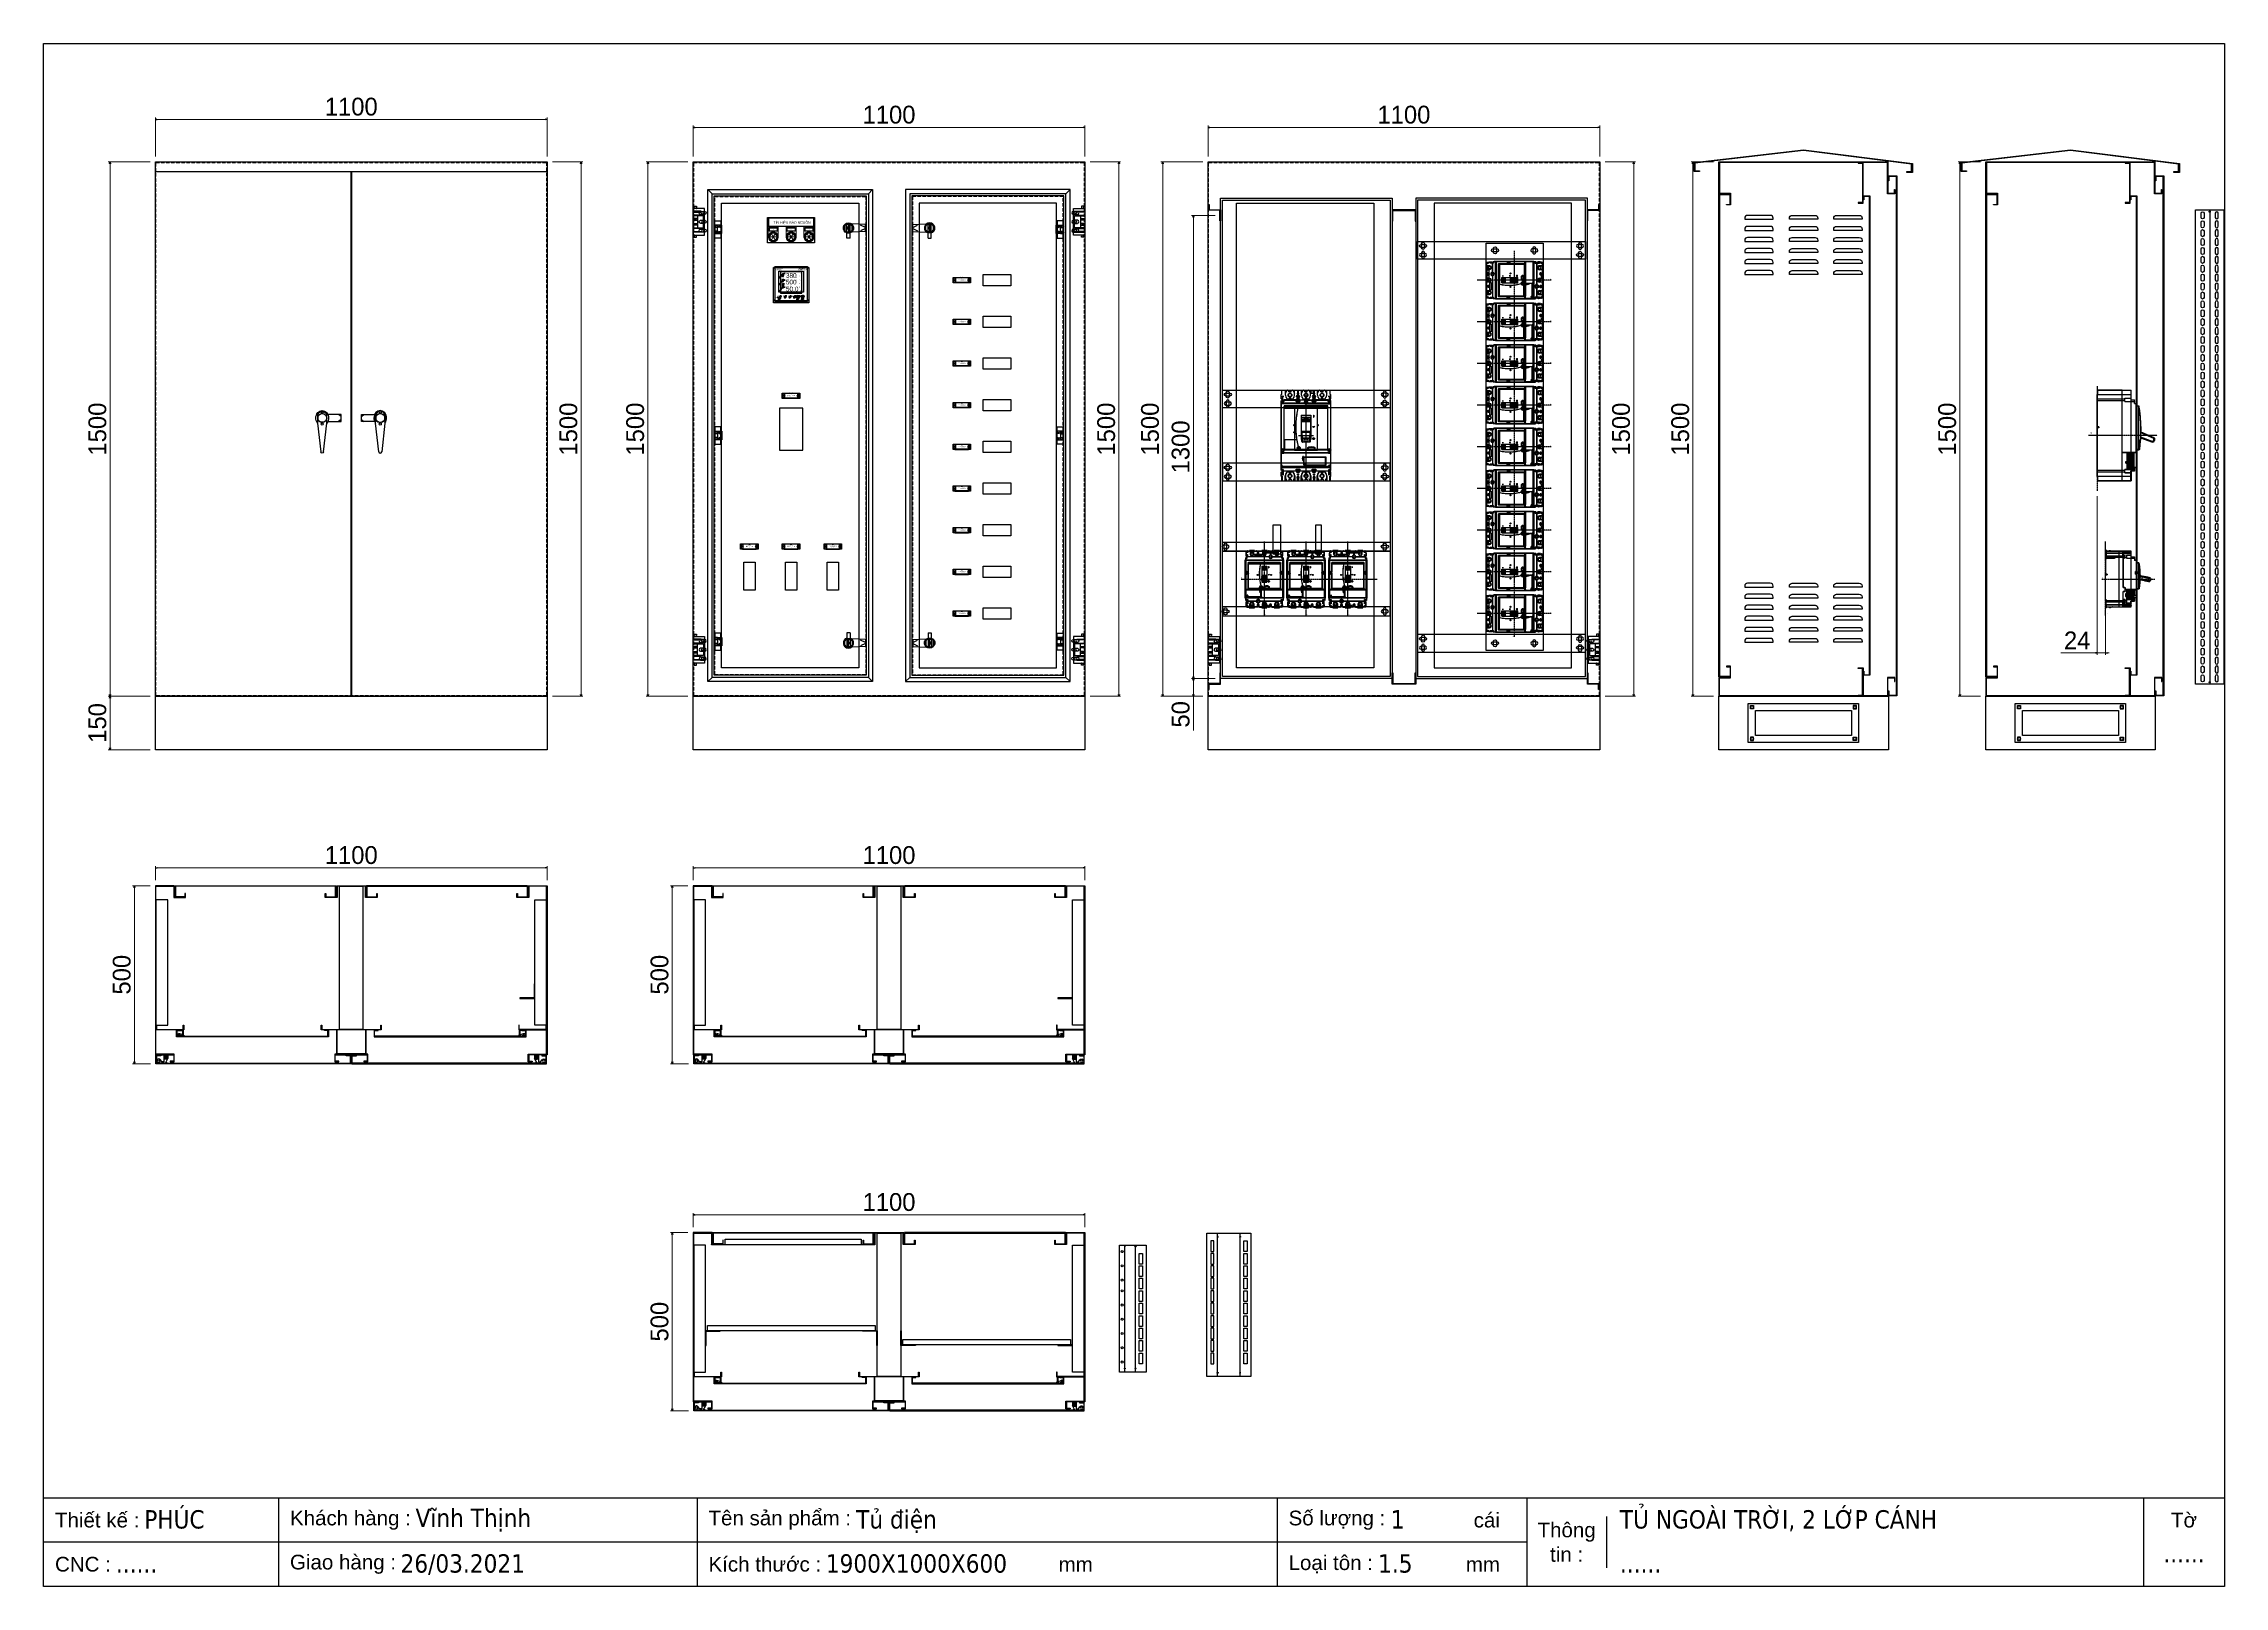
# Model space of a CAD drawing. Header units: millimetres. Extents: x 0 to 6126, y 0 to 4331.
import ezdxf
from ezdxf.enums import TextEntityAlignment as Align

# ---------------------------------------------------------------- set-up
doc = ezdxf.new("R2010")
doc.units = ezdxf.units.MM
for name, pattern in [('ACAD_ISO02W100', [15, 12, -3]), ('AXES2', [1.125, 0.75, -0.125, 0.125, -0.125]), ('DASHED', [0.75, 0.5, -0.25]), ('HIDDEN2', [4.7625, 3.175, -1.5875])]:
    doc.linetypes.add(name, pattern=pattern)
for name, color, linetype in [('01', 7, 'HIDDEN2'), ('AXE', 80, 'AXES2'), ('CNC', 7, 'Continuous'), ('DIM', 253, 'Continuous'), ('DIMENSION', 4, 'Continuous'), ('Ghi chu', 7, 'Continuous'), ('HEATER', 1, 'Continuous'), ('KICHTHUOC', 8, 'Continuous'), ('Text', 4, 'Continuous'), ('TEXTE', 131, 'Continuous'), ('THIET BI', 2, 'Continuous')]:
    doc.layers.add(name, color=color, linetype=linetype)
doc.layers.add('07', color=5, linetype='Continuous', lineweight=5)
doc.styles.add('Arial', font='arial.ttf')
doc.styles.add('Arial-Black', font='txt')
doc.styles.add('chuviet', font='arial.ttf')
doc.styles.add('T25', font='txt', dxfattribs={"width": 0.8})
doc.styles.add('Tahoma (Input Text)', font='tahoma.ttf')
doc.dimstyles.new('CNC', dxfattribs={"dimtxt": 50, "dimasz": 5, "dimexe": 5, "dimexo": 15, "dimgap": 10, "dimtad": 1, "dimdec": 0, "dimtxsty": 'Standard', "dimblk": 'OPEN30', "dimcen": 10, "dimclrd": 5, "dimclre": 5, "dimclrt": 3, "dimazin": 3, "dimtfac": 1, "dimtdec": 0, "dimtmove": 0, "dimatfit": 3, "dimldrblk": 'ARCHTICK', "dimlwd": 9, "dimlwe": 9})

# ---------------------------------------------------------------- blocks, each defined once
blk = doc.blocks.new('*D1')
at = {"color": 0, "linetype": 'ByBlock', "lineweight": -2}
for p, q in [((1824.7, 4096), (1829.7, 4097.4)), ((1829.7, 4094.7), (1824.7, 4096)), ((1824.7, 4096), (1829.7, 4096)), ((2919.7, 4097.4), (2924.7, 4096)), ((2924.7, 4096), (2919.7, 4094.7)), ((2924.7, 4096), (2919.7, 4096))]:
    blk.add_line(p, q, dxfattribs=at)
at = {"layer": 'Defpoints', "color": 0, "ltscale": 3, "transparency": 16777216}
for p in [(2924.7, 4096), (1824.7, 3999), (2924.7, 3999)]:
    blk.add_point(p, dxfattribs=at)
at = {"layer": 'DIM', "color": 5, "lineweight": 9, "ltscale": 3, "transparency": 16777216}
for p, q in [((1824.7, 4014), (1824.7, 4101)), ((1829.7, 4096), (2919.7, 4096)), ((2924.7, 4014), (2924.7, 4101))]:
    blk.add_line(p, q, dxfattribs=at)
at = {"layer": 'DIM', "color": 3, "ltscale": 3, "transparency": 16777216, "insert": (2374.7, 4131.6), "char_height": 50, "attachment_point": 5}
blk.add_mtext('1100', dxfattribs=at)
blk = doc.blocks.new('_ArchTick')
at = {"color": 0, "const_width": 0.15}
blk.add_lwpolyline([(-0.5, -0.5), (0.5, 0.5)], dxfattribs=at)
blk = doc.blocks.new('_Open30')
at = {"color": 0, "linetype": 'ByBlock', "lineweight": -2}
for p, q in [((-1, 0.3), (0, 0)), ((0, 0), (-1, -0.3)), ((0, 0), (-1, 0))]:
    blk.add_line(p, q, dxfattribs=at)
blk = doc.blocks.new('*D2')
at = {"color": 0, "linetype": 'ByBlock', "lineweight": -2}
for p, q in [((1696, 3994), (1697.3, 3999)), ((1697.3, 3999), (1698.7, 3994)), ((1697.3, 3999), (1697.3, 3994)), ((1697.3, 2499), (1696, 2504)), ((1698.7, 2504), (1697.3, 2499)), ((1697.3, 2499), (1697.3, 2504))]:
    blk.add_line(p, q, dxfattribs=at)
at = {"layer": 'Defpoints', "color": 0, "ltscale": 3, "transparency": 16777216}
for p in [(1824.7, 3999), (1697.3, 2499), (1824.7, 2499)]:
    blk.add_point(p, dxfattribs=at)
at = {"layer": 'DIM', "color": 5, "lineweight": 9, "ltscale": 3, "transparency": 16777216}
for p, q in [((1809.7, 3999), (1692.3, 3999)), ((1697.3, 3994), (1697.3, 2504)), ((1809.7, 2499), (1692.3, 2499))]:
    blk.add_line(p, q, dxfattribs=at)
at = {"layer": 'DIM', "color": 3, "ltscale": 3, "transparency": 16777216, "insert": (1661.8, 3249), "char_height": 50, "attachment_point": 5, "rotation": 90}
blk.add_mtext('1500', dxfattribs=at)
blk = doc.blocks.new('*D3')
at = {"color": 0, "linetype": 'ByBlock', "lineweight": -2}
for p, q in [((3019, 3994), (3020.3, 3999)), ((3020.3, 3999), (3021.7, 3994)), ((3020.3, 3999), (3020.3, 3994)), ((3020.3, 2499), (3019, 2504)), ((3021.7, 2504), (3020.3, 2499)), ((3020.3, 2499), (3020.3, 2504))]:
    blk.add_line(p, q, dxfattribs=at)
at = {"layer": 'Defpoints', "color": 0, "ltscale": 3, "transparency": 16777216}
for p in [(2924.7, 3999), (3020.3, 3999), (2924.7, 2499)]:
    blk.add_point(p, dxfattribs=at)
at = {"layer": 'DIM', "color": 5, "lineweight": 9, "ltscale": 3, "transparency": 16777216}
for p, q in [((2939.7, 3999), (3025.3, 3999)), ((3020.3, 2504), (3020.3, 3994)), ((2939.7, 2499), (3025.3, 2499))]:
    blk.add_line(p, q, dxfattribs=at)
at = {"layer": 'DIM', "color": 3, "ltscale": 3, "transparency": 16777216, "insert": (2984.8, 3249), "char_height": 50, "attachment_point": 5, "rotation": 90}
blk.add_mtext('1500', dxfattribs=at)
blk = doc.blocks.new('HL011-1-4')
h = blk.add_hatch()
h.set_pattern_fill('ANSI31', color=2, scale=0.5, style=0)
h.paths.add_polyline_path([(2.5, 0), (8.5, 0), (8.5, 12), (2.5, 12)])
at = {"color": 1}
for p, q in [((7, 23.5), (0, 10)), ((0, 0), (0, 10)), ((11, 0), (0, 0)), ((7, 23.5), (26, 23.5)), ((11, 0), (11, 19.5)), ((11, 19.5), (17, 19.5)), ((17, 19.5), (21.2, 13.9))]:
    blk.add_line(p, q, dxfattribs=at)
at = {"color": 2}
blk.add_lwpolyline([(2.5, 0), (2.5, 12), (8.5, 12), (8.5, 0)], dxfattribs=at)
at = {"color": 1}
blk.add_lwpolyline([(5.7, 21), (3, 21), (3, 23.5), (7, 23.5)], dxfattribs=at)
blk.add_circle((26, 17.5), 3.5, dxfattribs=at)
blk.add_arc((26, 17.5), 6, 216.8699, 90, dxfattribs=at)
blk = doc.blocks.new('*D4')
at = {"color": 0, "linetype": 'ByBlock', "lineweight": -2}
for p, q in [((1824.7, 2017.3), (1829.7, 2018.6)), ((1829.7, 2015.9), (1824.7, 2017.3)), ((1824.7, 2017.3), (1829.7, 2017.3)), ((2919.7, 2018.6), (2924.7, 2017.3)), ((2924.7, 2017.3), (2919.7, 2015.9)), ((2924.7, 2017.3), (2919.7, 2017.3))]:
    blk.add_line(p, q, dxfattribs=at)
at = {"layer": 'Defpoints', "color": 0, "ltscale": 3, "transparency": 16777216}
for p in [(1824.7, 1967.2), (2924.7, 2017.3), (2924.7, 1967.2)]:
    blk.add_point(p, dxfattribs=at)
at = {"layer": 'DIM', "color": 5, "lineweight": 9, "ltscale": 3, "transparency": 16777216}
for p, q in [((1824.7, 1982.2), (1824.7, 2022.3)), ((2924.7, 1982.2), (2924.7, 2022.3)), ((1829.7, 2017.3), (2919.7, 2017.3))]:
    blk.add_line(p, q, dxfattribs=at)
at = {"layer": 'DIM', "color": 3, "ltscale": 3, "transparency": 16777216, "insert": (2374.7, 2052.8), "char_height": 50, "attachment_point": 5}
blk.add_mtext('1100', dxfattribs=at)
blk = doc.blocks.new('*D5')
at = {"color": 0, "linetype": 'ByBlock', "lineweight": -2}
for p, q in [((1764.4, 1962.2), (1765.8, 1967.2)), ((1765.8, 1967.2), (1767.1, 1962.2)), ((1765.8, 1967.2), (1765.8, 1962.2)), ((1765.8, 1467.2), (1764.4, 1472.2)), ((1767.1, 1472.2), (1765.8, 1467.2)), ((1765.8, 1467.2), (1765.8, 1472.2))]:
    blk.add_line(p, q, dxfattribs=at)
at = {"layer": 'Defpoints', "color": 0, "ltscale": 3, "transparency": 16777216}
for p in [(1824.7, 1967.2), (1765.8, 1467.2), (1826.2, 1467.2)]:
    blk.add_point(p, dxfattribs=at)
at = {"layer": 'DIM', "color": 5, "lineweight": 9, "ltscale": 3, "transparency": 16777216}
for p, q in [((1809.7, 1967.2), (1760.8, 1967.2)), ((1765.8, 1962.2), (1765.8, 1472.2)), ((1811.2, 1467.2), (1760.8, 1467.2))]:
    blk.add_line(p, q, dxfattribs=at)
at = {"layer": 'DIM', "color": 3, "ltscale": 3, "transparency": 16777216, "insert": (1730.2, 1717.2), "char_height": 50, "attachment_point": 5, "rotation": 90}
blk.add_mtext('500', dxfattribs=at)
blk = doc.blocks.new('HL036-1-2')
at = {"layer": 'Ghi chu', "color": 1}
for p, q in [((-3, 17.8), (-18.9, 17.8)), ((-18.9, 15.8), (-18.9, 17.8)), ((-12.1, 15.8), (-18.9, 15.8)), ((-16.4, 1), (-16.4, 14)), ((-15.6, 15), (-3.9, 17.7)), ((0, 0), (-15.4, 0)), ((-14.4, 3), (-14.4, 11.9)), ((0, 2), (-13.4, 2)), ((-13.1, 12.8), (-4.3, 9.8)), ((-6.2, 2), (-6.2, 0)), ((-1.2, 2), (-1.2, 0)), ((0, 0), (0, 2))]:
    blk.add_line(p, q, dxfattribs=at)
for radius in [4.1, 2.1]:
    blk.add_circle((-3, 13.7), radius, dxfattribs=at)
for centre, start, end in [((-15.4, 14), 102.96162, 180), ((-15.4, 1), 180, 270), ((-13.4, 11.9), 71.32539, 180), ((-13.4, 3), 180, 270)]:
    blk.add_arc(centre, 1, start, end, dxfattribs=at)
blk = doc.blocks.new('ovan')
at = {"color": 2}
for p, q in [((14.8, 8.5), (3.3, 8.5)), ((3.3, 0), (14.8, 0))]:
    blk.add_line(p, q, dxfattribs=at)
for centre, start, end in [((3.3, 4.3), 90, 270), ((14.8, 4.3), 270, 90)]:
    blk.add_arc(centre, 4.25, start, end, dxfattribs=at)
blk = doc.blocks.new('HL011-1-6')
at = {"color": 1}
for p, q in [((29.5, 81), (22.5, 81)), ((22.5, 81), (22.5, 78)), ((23.5, 78), (22.5, 78)), ((23.5, 75), (22.5, 75)), ((23.5, 75), (23.5, 78)), ((29.5, 78), (28.5, 78)), ((28.5, 75), (28.5, 78)), ((28.5, 75), (29.5, 75)), ((29.5, 78), (29.5, 81)), ((11, 56), (11, 54)), ((11, 56), (32, 56)), ((11, 21), (11, 19)), ((11, 19), (32, 19)), ((20, 54), (20, 21)), ((20, 47), (32, 47)), ((32, 42.5), (20, 42.5)), ((32, 32.5), (20, 32.5)), ((20, 28), (32, 28)), ((22.5, 56), (22.5, 54)), ((22.5, 19), (22.5, 21)), ((23.5, 0), (22.5, 0)), ((23.1, 47), (24, 44)), ((23.1, 28), (24, 31)), ((23.5, 0), (23.5, -3)), ((24, 44), (28, 44)), ((24, 31), (28, 31)), ((28.9, 47), (28, 44)), ((28.9, 28), (28, 31)), ((28.5, 0), (28.5, -3)), ((28.5, 0), (29.5, 0)), ((29.5, 54), (29.5, 56)), ((29.5, 21), (29.5, 19)), ((22.5, -6), (22.5, -3)), ((23.5, -3), (22.5, -3)), ((29.5, -6), (22.5, -6)), ((29.5, -3), (28.5, -3)), ((29.5, -3), (29.5, -6))]:
    blk.add_line(p, q, dxfattribs=at)
for points in [[(32, 19), (32, 0), (0, 0), (0, 75), (32, 75), (32, 56)], [(32, 28), (32, 21), (3, 21), (3, 54), (32, 54), (32, 47)], [(32, 42.5), (32, 32.5)]]:
    blk.add_lwpolyline(points, dxfattribs=at)
for points in [[(10, 67), (32, 67), (32, 65), (10, 65)], [(10, 8), (32, 8), (32, 10), (10, 10)]]:
    blk.add_lwpolyline(points, close=True, dxfattribs=at)
for centre in [(5.5, 62.5), (5.5, 37.5), (5.5, 12.5)]:
    blk.add_circle(centre, 3, dxfattribs=at)
blk = doc.blocks.new('ovan6x9')
at = {"color": 2}
for p, q in [((2, 6), (8, 6)), ((2, 0), (8, 0))]:
    blk.add_line(p, q, dxfattribs=at)
for centre, start, end in [((2, 3), 90, 270), ((8, 3), 270, 90)]:
    blk.add_arc(centre, 3, start, end, dxfattribs=at)
blk = doc.blocks.new('HL036-1-1')
at = {"color": 1}
blk.add_line((9.5, 36.2), (9.5, 12.2), dxfattribs=at)
for points in [[(-2.5, 12.2), (17.5, 12.2), (17.5, 36.2), (-2.5, 36.2)], [(0, 48.5), (17.5, 48.5), (17.5, 0), (0, 0)]]:
    blk.add_lwpolyline(points, close=True, dxfattribs=at)
for centre, radius in [((3.5, 31.8), 2), ((3.5, 16.8), 2), ((12.7, 32.5), 2.5), ((12.7, 16), 2.5)]:
    blk.add_circle(centre, radius, dxfattribs=at)
blk = doc.blocks.new('*D6')
at = {"color": 0, "linetype": 'ByBlock', "lineweight": -2}
for p, q in [((314.1, 4118.6), (319.1, 4119.9)), ((319.1, 4117.3), (314.1, 4118.6)), ((314.1, 4118.6), (319.1, 4118.6)), ((1409.1, 4119.9), (1414.1, 4118.6)), ((1414.1, 4118.6), (1409.1, 4117.3)), ((1414.1, 4118.6), (1409.1, 4118.6))]:
    blk.add_line(p, q, dxfattribs=at)
at = {"layer": 'Defpoints', "color": 0, "ltscale": 3, "transparency": 16777216}
for p in [(1414.1, 4118.6), (314.1, 3999), (1414.1, 3999)]:
    blk.add_point(p, dxfattribs=at)
at = {"layer": 'DIM', "color": 5, "lineweight": 9, "ltscale": 3, "transparency": 16777216}
for p, q in [((314.1, 4014), (314.1, 4123.6)), ((319.1, 4118.6), (1409.1, 4118.6)), ((1414.1, 4014), (1414.1, 4123.6))]:
    blk.add_line(p, q, dxfattribs=at)
at = {"layer": 'DIM', "color": 3, "ltscale": 3, "transparency": 16777216, "insert": (864.1, 4154.1), "char_height": 50, "attachment_point": 5}
blk.add_mtext('1100', dxfattribs=at)
blk = doc.blocks.new('*D7')
at = {"color": 0, "linetype": 'ByBlock', "lineweight": -2}
for p, q in [((185.3, 3994), (186.7, 3999)), ((186.7, 3999), (188, 3994)), ((186.7, 3999), (186.7, 3994)), ((186.7, 2499), (185.3, 2504)), ((188, 2504), (186.7, 2499)), ((186.7, 2499), (186.7, 2504))]:
    blk.add_line(p, q, dxfattribs=at)
at = {"layer": 'Defpoints', "color": 0, "ltscale": 3, "transparency": 16777216}
for p in [(314.1, 3999), (186.7, 2499), (314.1, 2499)]:
    blk.add_point(p, dxfattribs=at)
at = {"layer": 'DIM', "color": 5, "lineweight": 9, "ltscale": 3, "transparency": 16777216}
for p, q in [((299.1, 3999), (181.7, 3999)), ((186.7, 3994), (186.7, 2504)), ((299.1, 2499), (181.7, 2499))]:
    blk.add_line(p, q, dxfattribs=at)
at = {"layer": 'DIM', "color": 3, "ltscale": 3, "transparency": 16777216, "insert": (151.2, 3249), "char_height": 50, "attachment_point": 5, "rotation": 90}
blk.add_mtext('1500', dxfattribs=at)
blk = doc.blocks.new('*D8')
at = {"color": 0, "linetype": 'ByBlock', "lineweight": -2}
for p, q in [((1508.4, 3994), (1509.7, 3999)), ((1509.7, 3999), (1511.1, 3994)), ((1509.7, 3999), (1509.7, 3994)), ((1509.7, 2499), (1508.4, 2504)), ((1511.1, 2504), (1509.7, 2499)), ((1509.7, 2499), (1509.7, 2504))]:
    blk.add_line(p, q, dxfattribs=at)
at = {"layer": 'Defpoints', "color": 0, "ltscale": 3, "transparency": 16777216}
for p in [(1414.1, 3999), (1509.7, 3999), (1414.1, 2499)]:
    blk.add_point(p, dxfattribs=at)
at = {"layer": 'DIM', "color": 5, "lineweight": 9, "ltscale": 3, "transparency": 16777216}
for p, q in [((1429.1, 3999), (1514.7, 3999)), ((1509.7, 2504), (1509.7, 3994)), ((1429.1, 2499), (1514.7, 2499))]:
    blk.add_line(p, q, dxfattribs=at)
at = {"layer": 'DIM', "color": 3, "ltscale": 3, "transparency": 16777216, "insert": (1474.2, 3249), "char_height": 50, "attachment_point": 5, "rotation": 90}
blk.add_mtext('1500', dxfattribs=at)
blk = doc.blocks.new('*D9')
at = {"color": 0, "linetype": 'ByBlock', "lineweight": -2}
for p, q in [((314.1, 2017.3), (319.1, 2018.6)), ((319.1, 2015.9), (314.1, 2017.3)), ((314.1, 2017.3), (319.1, 2017.3)), ((1409.1, 2018.6), (1414.1, 2017.3)), ((1414.1, 2017.3), (1409.1, 2015.9)), ((1414.1, 2017.3), (1409.1, 2017.3))]:
    blk.add_line(p, q, dxfattribs=at)
at = {"layer": 'Defpoints', "color": 0, "ltscale": 3, "transparency": 16777216}
for p in [(314.1, 1967.2), (1414.1, 2017.3), (1414.1, 1967.2)]:
    blk.add_point(p, dxfattribs=at)
at = {"layer": 'DIM', "color": 5, "lineweight": 9, "ltscale": 3, "transparency": 16777216}
for p, q in [((314.1, 1982.2), (314.1, 2022.3)), ((1414.1, 1982.2), (1414.1, 2022.3)), ((319.1, 2017.3), (1409.1, 2017.3))]:
    blk.add_line(p, q, dxfattribs=at)
at = {"layer": 'DIM', "color": 3, "ltscale": 3, "transparency": 16777216, "insert": (864.1, 2052.8), "char_height": 50, "attachment_point": 5}
blk.add_mtext('1100', dxfattribs=at)
blk = doc.blocks.new('*D10')
at = {"color": 0, "linetype": 'ByBlock', "lineweight": -2}
for p, q in [((253.8, 1962.2), (255.1, 1967.2)), ((255.1, 1967.2), (256.5, 1962.2)), ((255.1, 1967.2), (255.1, 1962.2)), ((255.1, 1467.2), (253.8, 1472.2)), ((256.5, 1472.2), (255.1, 1467.2)), ((255.1, 1467.2), (255.1, 1472.2))]:
    blk.add_line(p, q, dxfattribs=at)
at = {"layer": 'Defpoints', "color": 0, "ltscale": 3, "transparency": 16777216}
for p in [(314.1, 1967.2), (255.1, 1467.2), (315.6, 1467.2)]:
    blk.add_point(p, dxfattribs=at)
at = {"layer": 'DIM', "color": 5, "lineweight": 9, "ltscale": 3, "transparency": 16777216}
for p, q in [((299.1, 1967.2), (250.1, 1967.2)), ((255.1, 1962.2), (255.1, 1472.2)), ((300.6, 1467.2), (250.1, 1467.2))]:
    blk.add_line(p, q, dxfattribs=at)
at = {"layer": 'DIM', "color": 3, "ltscale": 3, "transparency": 16777216, "insert": (219.6, 1717.2), "char_height": 50, "attachment_point": 5, "rotation": 90}
blk.add_mtext('500', dxfattribs=at)
blk = doc.blocks.new('MS308-2-1')
at = {"color": 1}
for p, q in [((-53, 4.6), (-46, 10)), ((-13.3, -14.2), (-13.3, 6.7)), ((-12.3, 6.7), (-12.3, -6.9)), ((12.3, 6.7), (12.3, -6.9)), ((13.3, 6.7), (13.3, -14.2)), ((-53, -4.6), (-46, -10)), ((-4, -95), (-13.3, -14.2)), ((13.3, -14.2), (4, -95))]:
    blk.add_line(p, q, dxfattribs=at)
blk.add_lwpolyline([(-15.8, -10), (-53, -10), (-53, 10), (-15.8, 10)], dxfattribs=at)
for centre, radius, start, end in [((0, 6.7), 13.3, 0, 180), ((0, 6.7), 12.3, 0, 180), ((0, 5.9), 17.7, 226.18404, 313.81596), ((0, -95), 4, 180, 0)]:
    blk.add_arc(centre, radius, start, end, dxfattribs=at)
blk.add_ellipse((0, 0), major_axis=(0, 21), ratio=0.857143, start_param=3.972003, end_param=8.594367, dxfattribs=at)
blk = doc.blocks.new('*D11')
at = {"color": 0, "linetype": 'ByBlock', "lineweight": -2}
for p, q in [((1824.7, 1043.2), (1829.7, 1044.5)), ((1829.7, 1041.9), (1824.7, 1043.2)), ((1824.7, 1043.2), (1829.7, 1043.2)), ((2919.7, 1044.5), (2924.7, 1043.2)), ((2924.7, 1043.2), (2919.7, 1041.9)), ((2924.7, 1043.2), (2919.7, 1043.2))]:
    blk.add_line(p, q, dxfattribs=at)
at = {"layer": 'Defpoints', "color": 0, "ltscale": 3, "transparency": 16777216}
for p in [(2924.7, 1043.2), (1824.7, 993.1), (2924.7, 993.1)]:
    blk.add_point(p, dxfattribs=at)
at = {"layer": 'DIM', "color": 5, "lineweight": 9, "ltscale": 3, "transparency": 16777216}
for p, q in [((1824.7, 1008.1), (1824.7, 1048.2)), ((1829.7, 1043.2), (2919.7, 1043.2)), ((2924.7, 1008.1), (2924.7, 1048.2))]:
    blk.add_line(p, q, dxfattribs=at)
at = {"layer": 'DIM', "color": 3, "ltscale": 3, "transparency": 16777216, "insert": (2374.7, 1078.7), "char_height": 50, "attachment_point": 5}
blk.add_mtext('1100', dxfattribs=at)
blk = doc.blocks.new('*D12')
at = {"color": 0, "linetype": 'ByBlock', "lineweight": -2}
for p, q in [((1764.4, 988.1), (1765.8, 993.1)), ((1765.8, 993.1), (1767.1, 988.1)), ((1765.8, 993.1), (1765.8, 988.1)), ((1765.8, 493.1), (1764.4, 498.1)), ((1767.1, 498.1), (1765.8, 493.1)), ((1765.8, 493.1), (1765.8, 498.1))]:
    blk.add_line(p, q, dxfattribs=at)
at = {"layer": 'Defpoints', "color": 0, "ltscale": 3, "transparency": 16777216}
for p in [(1824.7, 993.1), (1765.8, 493.1), (1826.2, 493.1)]:
    blk.add_point(p, dxfattribs=at)
at = {"layer": 'DIM', "color": 5, "lineweight": 9, "ltscale": 3, "transparency": 16777216}
for p, q in [((1809.7, 993.1), (1760.8, 993.1)), ((1765.8, 988.1), (1765.8, 498.1)), ((1811.2, 493.1), (1760.8, 493.1))]:
    blk.add_line(p, q, dxfattribs=at)
at = {"layer": 'DIM', "color": 3, "ltscale": 3, "transparency": 16777216, "insert": (1730.2, 743.1), "char_height": 50, "attachment_point": 5, "rotation": 90}
blk.add_mtext('500', dxfattribs=at)
blk = doc.blocks.new('khungtenAsean2')
at = {"color": 7}
for p, q in [((2970, -1980), (0, -1980)), ((320, -1980), (320, -2100)), ((890, -1980), (890, -2100)), ((1680, -1980), (1680, -2100)), ((2020, -1980), (2020, -2100)), ((2860, -1980), (2860, -2100)), ((2128.3, -2005), (2128.3, -2075)), ((2020, -2040), (0, -2040))]:
    blk.add_line(p, q, dxfattribs=at)
blk.add_lwpolyline([(0, 0), (2970, 0), (2970, -2100), (0, -2100)], close=True, dxfattribs=at)
at = {"color": 2, "char_height": 20, "style": 'Arial'}
for s, insert, width, attachment_point in [('  Thiết kế :', (0, -2010), 917.634, 4), ('  Khách hàng :', (320, -2010), 917.634, 4), ('  Tên sản phẩm :', (890, -2010), 917.634, 4), ('  Số lượng :', (1680, -2010), 917.634, 4), ('cái', (1947.6, -2010), 917.634, 4), ('Thông\\Ptin :', (2074.2, -2040), 108.311, 5), ('Tờ', (2915, -2010), 110, 5), ('  CNC :', (0, -2070), 917.634, 4), ('  Giao hàng :', (320, -2070), 917.634, 4), ('  Kích thước :', (890, -2070), 917.634, 4), ('mm', (1382.3, -2070), 917.634, 4), ('  Loại tôn :', (1680, -2070), 917.634, 4), ('mm', (1936.9, -2070), 917.634, 4)]:
    blk.add_mtext(s, dxfattribs=dict(at, insert=insert, width=width, attachment_point=attachment_point))
at = {"color": 1, "style": 'Tahoma (Input Text)', "flags": 8}
for tag, p in [('#01', (137.1, -2021.3)), ('#03', (506.6, -2019.3)), ('#05', (1106.6, -2021.3)), ('#07', (1834.7, -2021.3)), ('#09', (2146.7, -2021.3)), ('#02', (98.5, -2081.3)), ('#04', (486.1, -2081.3)), ('#06', (1065.3, -2081.3)), ('#08', (1817.4, -2081.3)), ('#10', (2146.7, -2081.3))]:
    blk.add_attdef(tag, p, '', height=25, dxfattribs=at)
blk.add_attdef('#11', text='', height=25, dxfattribs=at).set_placement((2915, -2067.3), align=Align.CENTER)
blk = doc.blocks.new('*D13')
at = {"color": 5, "lineweight": 9, "ltscale": 3, "transparency": 16777216}
for p, q in [((299.1, 2499), (181.7, 2499)), ((186.7, 2494), (186.7, 2354)), ((299.1, 2349), (181.7, 2349))]:
    blk.add_line(p, q, dxfattribs=at)
at = {"color": 0, "linetype": 'ByBlock', "lineweight": -2}
for p, q in [((185.3, 2494), (186.7, 2499)), ((186.7, 2499), (188, 2494)), ((186.7, 2499), (186.7, 2494)), ((186.7, 2349), (185.3, 2354)), ((188, 2354), (186.7, 2349)), ((186.7, 2349), (186.7, 2354))]:
    blk.add_line(p, q, dxfattribs=at)
at = {"layer": 'Defpoints', "color": 0, "ltscale": 3, "transparency": 16777216}
for p in [(314.1, 2499), (186.7, 2349), (314.1, 2349)]:
    blk.add_point(p, dxfattribs=at)
at = {"color": 3, "ltscale": 3, "transparency": 16777216, "insert": (151.2, 2424), "char_height": 50, "attachment_point": 5, "rotation": 90}
blk.add_mtext('150', dxfattribs=at)
blk = doc.blocks.new('SDGFGHGHG')
at = {"layer": 'HEATER'}
for p, q in [((860892.9, 570780.5), (860931.6, 570782)), ((860892.9, 570760.5), (860892.9, 570780.5)), ((860892.9, 570771.9), (860906.3, 570778.7)), ((860892.9, 570769.1), (860906.3, 570762.4)), ((860892.9, 570760.5), (860931.6, 570759.1)), ((860935.9, 570742), (860935.9, 570784.3)), ((860935.9, 570742), (860944.9, 570742)), ((860937.5, 570771.3), (860939.5, 570771.3)), ((860937.5, 570769.8), (860939.5, 570769.8)), ((860939.5, 570773.5), (860939.5, 570771.3)), ((860939.5, 570769.8), (860939.5, 570767.6)), ((860941.3, 570773.5), (860941.3, 570771.3)), ((860941.3, 570771.3), (860943.4, 570771.3)), ((860941.3, 570769.8), (860941.3, 570767.6)), ((860941.3, 570769.8), (860943.4, 570769.8)), ((860944.9, 570742), (860944.9, 570784.3))]:
    blk.add_line(p, q, dxfattribs=at)
blk.add_circle((860940.4, 570770.5), 3.08, dxfattribs=at)
blk.add_arc((860940.4, 570770.5), 14.5, 288.08001, 251.91999, dxfattribs=at)
blk = doc.blocks.new('SĐFHGGH')
at = {"layer": 'HEATER'}
for points in [[(860928.8, 570702.4), (860927.4, 570702.4), (860927.4, 570708.4), (860928.8, 570708.4)], [(860943.4, 570717), (860943.4, 570718.4), (860937.4, 570718.4), (860937.4, 570717)], [(860943.4, 570693.8), (860943.4, 570692.4), (860937.4, 570692.4), (860937.4, 570693.8)], [(860952.1, 570702.4), (860953.4, 570702.4), (860953.4, 570708.4), (860952.1, 570708.4)]]:
    blk.add_lwpolyline(points, dxfattribs=at)
for start, end in [(104.47751, 165.52249), (194.47751, 255.52249), (14.47751, 75.52249), (284.47751, 345.52249)]:
    blk.add_arc((860940.4, 570705.4), 12, start, end, dxfattribs=at)
blk = doc.blocks.new('MS722')
for name, p in [('SDGFGHGHG', (-860940.4, -570770.5)), ('SĐFHGGH', (-860940.4, -570705.4))]:
    blk.add_blockref(name, p)
blk = doc.blocks.new('Den Bao - TC _ Phase - S')
at = {"layer": '01', "color": 4, "linetype": 'Continuous', "lineweight": 5, "ltscale": 5}
blk.add_lwpolyline([(1577, 3244.9), (1603.2, 3244.9, 0.414214), (1603.8, 3245.4), (1603.8, 3253.6, 0.414214), (1603.2, 3254.2), (1577, 3254.2, 0.414214), (1576.5, 3253.6), (1576.5, 3245.4, 0.414214)], format="xyb", close=True, dxfattribs=at)
at = {"layer": '07', "color": 171, "linetype": 'Continuous', "lineweight": 5}
for p, q in [((1572.6, 3258.7), (1607.6, 3258.7)), ((1572.6, 3223.2), (1572.6, 3258.7)), ((1607.6, 3223.2), (1607.6, 3258.7))]:
    blk.add_line(p, q, dxfattribs=at)
at = {"layer": '07', "color": 2, "linetype": 'Continuous', "lineweight": 5, "ltscale": 3}
for p, q in [((1590.1, 3223.6), (1577.6, 3223.6)), ((1583.5, 3234.3), (1590.1, 3223.6)), ((1583.5, 3213), (1590.1, 3223.6)), ((1596.7, 3234.3), (1590.1, 3223.6)), ((1596.7, 3213), (1590.1, 3223.6)), ((1590.1, 3223.6), (1602.7, 3223.6))]:
    blk.add_line(p, q, dxfattribs=at)
at = {"layer": '07', "color": 6, "linetype": 'Continuous', "lineweight": 5, "ltscale": 3}
blk.add_lwpolyline([(1576.5, 3243.7), (1603.8, 3243.7, 0.414214), (1604.9, 3244.9), (1604.9, 3254.2, 0.414214), (1603.8, 3255.3), (1576.5, 3255.3, 0.414214), (1575.3, 3254.2), (1575.3, 3244.9, 0.414214)], format="xyb", close=True, dxfattribs=at)
at = {"layer": '07', "color": 2, "linetype": 'Continuous', "lineweight": 5, "ltscale": 3}
blk.add_circle((1590.1, 3223.6), 12.5, dxfattribs=at)
at = {"layer": '07', "color": 171, "linetype": 'Continuous', "lineweight": 5}
for centre, radius, start, end in [((1590.1, 3222.7), 18.2, 16.53877, 163.56934), ((1590.1, 3223.6), 17.5, 181.32642, 358.67358)]:
    blk.add_arc(centre, radius, start, end, dxfattribs=at)
at = {"layer": 'DIMENSION', "color": 133, "linetype": 'Continuous', "lineweight": 5}
for radius in [15.4, 13.6]:
    blk.add_circle((1590.1, 3223.6), radius, dxfattribs=at)
at = {"layer": '01', "color": 2, "linetype": 'Continuous', "lineweight": 5, "style": 'Arial-Black'}
blk.add_attdef('T-SP', text='', height=3, dxfattribs=at).set_placement((1590.4, 3247.6), align=Align.CENTER)
blk = doc.blocks.new('Centre')
at = {"layer": '07', "color": 1, "linetype": 'Continuous', "lineweight": 5}
for p, q in [((48340.9, -2661.7), (48345.9, -2661.7)), ((48343.4, -2659.2), (48343.4, -2664.2))]:
    blk.add_line(p, q, dxfattribs=at)
blk = doc.blocks.new('Den Bao - TC _ Phase - R')
at = {"layer": '01', "color": 4, "linetype": 'Continuous', "lineweight": 5, "ltscale": 5}
blk.add_lwpolyline([(1477, 3244.9), (1503.2, 3244.9, 0.414214), (1503.8, 3245.4), (1503.8, 3253.6, 0.414214), (1503.2, 3254.2), (1477, 3254.2, 0.414214), (1476.5, 3253.6), (1476.5, 3245.4, 0.414214)], format="xyb", close=True, dxfattribs=at)
at = {"layer": '07', "color": 171, "linetype": 'Continuous', "lineweight": 5}
for p, q in [((1472.6, 3223.2), (1472.6, 3258.7)), ((1472.6, 3258.7), (1507.6, 3258.7)), ((1507.6, 3223.2), (1507.6, 3258.7))]:
    blk.add_line(p, q, dxfattribs=at)
at = {"layer": '07', "color": 1, "linetype": 'Continuous', "lineweight": 5, "ltscale": 3}
for p, q in [((1490.1, 3223.6), (1477.6, 3223.6)), ((1483.5, 3234.3), (1490.1, 3223.6)), ((1483.5, 3213), (1490.1, 3223.6)), ((1496.7, 3234.3), (1490.1, 3223.6)), ((1490.1, 3223.6), (1502.7, 3223.6)), ((1496.7, 3213), (1490.1, 3223.6))]:
    blk.add_line(p, q, dxfattribs=at)
at = {"layer": '07', "color": 6, "linetype": 'Continuous', "lineweight": 5, "ltscale": 3}
blk.add_lwpolyline([(1476.5, 3243.7), (1503.8, 3243.7, 0.414214), (1504.9, 3244.9), (1504.9, 3254.2, 0.414214), (1503.8, 3255.3), (1476.5, 3255.3, 0.414214), (1475.3, 3254.2), (1475.3, 3244.9, 0.414214)], format="xyb", close=True, dxfattribs=at)
at = {"layer": '07', "color": 1, "linetype": 'Continuous', "lineweight": 5, "ltscale": 3}
blk.add_circle((1490.1, 3223.6), 12.5, dxfattribs=at)
at = {"layer": '07', "color": 171, "linetype": 'Continuous', "lineweight": 5}
for centre, radius, start, end in [((1490.1, 3222.7), 18.2, 16.53877, 163.56934), ((1490.1, 3223.6), 17.5, 181.32642, 358.67358)]:
    blk.add_arc(centre, radius, start, end, dxfattribs=at)
at = {"layer": 'DIMENSION', "color": 133, "linetype": 'Continuous', "lineweight": 5}
for radius in [15.4, 13.6]:
    blk.add_circle((1490.1, 3223.6), radius, dxfattribs=at)
at = {"layer": '07', "color": 6, "linetype": 'ByBlock', "lineweight": 5}
blk.add_blockref('Centre', (-46853.3, 5885.3), dxfattribs=at)
at = {"layer": '01', "color": 2, "linetype": 'Continuous', "lineweight": 5, "style": 'Arial-Black'}
blk.add_attdef('T-SP', text='', height=3, dxfattribs=at).set_placement((1490.4, 3247.6), align=Align.CENTER)
blk = doc.blocks.new('Den Bao - TC _ Phase - T')
at = {"layer": '01', "color": 4, "linetype": 'Continuous', "lineweight": 5, "ltscale": 5}
blk.add_lwpolyline([(1677, 3244.9), (1703.2, 3244.9, 0.414214), (1703.8, 3245.4), (1703.8, 3253.6, 0.414214), (1703.2, 3254.2), (1677, 3254.2, 0.414214), (1676.5, 3253.6), (1676.5, 3245.4, 0.414214)], format="xyb", close=True, dxfattribs=at)
at = {"layer": '07', "color": 171, "linetype": 'Continuous', "lineweight": 5}
for p, q in [((1672.6, 3258.7), (1707.6, 3258.7)), ((1672.6, 3223.2), (1672.6, 3258.7)), ((1707.6, 3223.2), (1707.6, 3258.7))]:
    blk.add_line(p, q, dxfattribs=at)
at = {"layer": '07', "color": 3, "linetype": 'Continuous', "lineweight": 5, "ltscale": 3}
for p, q in [((1690.1, 3223.6), (1677.6, 3223.6)), ((1683.5, 3234.3), (1690.1, 3223.6)), ((1683.5, 3213), (1690.1, 3223.6)), ((1696.7, 3234.3), (1690.1, 3223.6)), ((1696.7, 3213), (1690.1, 3223.6)), ((1690.1, 3223.6), (1702.7, 3223.6))]:
    blk.add_line(p, q, dxfattribs=at)
at = {"layer": '07', "color": 6, "linetype": 'Continuous', "lineweight": 5, "ltscale": 3}
blk.add_lwpolyline([(1676.5, 3243.7), (1703.8, 3243.7, 0.414214), (1704.9, 3244.9), (1704.9, 3254.2, 0.414214), (1703.8, 3255.3), (1676.5, 3255.3, 0.414214), (1675.3, 3254.2), (1675.3, 3244.9, 0.414214)], format="xyb", close=True, dxfattribs=at)
at = {"layer": '07', "color": 3, "linetype": 'Continuous', "lineweight": 5, "ltscale": 3}
blk.add_circle((1690.1, 3223.6), 12.5, dxfattribs=at)
at = {"layer": '07', "color": 171, "linetype": 'Continuous', "lineweight": 5}
for centre, radius, start, end in [((1690.1, 3222.7), 18.2, 16.53877, 163.56934), ((1690.1, 3223.6), 17.5, 181.32642, 358.67358)]:
    blk.add_arc(centre, radius, start, end, dxfattribs=at)
at = {"layer": 'DIMENSION', "color": 133, "linetype": 'Continuous', "lineweight": 5}
for radius in [15.4, 13.6]:
    blk.add_circle((1690.1, 3223.6), radius, dxfattribs=at)
at = {"layer": '01', "color": 2, "linetype": 'Continuous', "lineweight": 5, "style": 'Arial-Black'}
blk.add_attdef('T-SP', text='', height=3, dxfattribs=at).set_placement((1690.4, 3247.6), align=Align.CENTER)
blk = doc.blocks.new('vaf36A')
at = {"linetype": 'Continuous', "ltscale": 0.5}
h = blk.add_hatch(color=7, dxfattribs=at)
edge = h.paths.add_edge_path()
edge.add_ellipse((61878.1, -3190.7), major_axis=(-3.63, -3.63), ratio=0.454554, start_angle=0, end_angle=360, ccw=False)
edge = h.paths.add_edge_path()
edge.add_ellipse((61929.9, -3190.7), major_axis=(-3.63, -3.63), ratio=0.454554, start_angle=0, end_angle=360, ccw=False)
edge = h.paths.add_edge_path()
edge.add_ellipse((61943.1, -3190.7), major_axis=(-3.63, -3.63), ratio=0.454554, start_angle=0, end_angle=360, ccw=False)
h.paths.add_polyline_path([(61872.3, -3187.5, 1), (61874.7, -3187.5, 1)])
h.paths.add_polyline_path([(61927.9, -3187.6), (61925.3, -3187.6), (61926.6, -3189.2)])
h.paths.add_polyline_path([(61940.6, -3186.1), (61939.2, -3187.6), (61941.9, -3187.6)])
at = {"layer": 'THIET BI', "color": 7, "linetype": 'Continuous', "ltscale": 0.5}
for p, q in [((61881.7, -3123.8), (61884.4, -3126.1)), ((61881.7, -3123.8), (61884.4, -3126.1)), ((61882.3, -3123.2), (61884.9, -3125.6)), ((61882.3, -3123.2), (61884.9, -3125.6)), ((61882.9, -3122.6), (61885.3, -3125.1)), ((61882.9, -3122.6), (61885.3, -3125.1)), ((61883.6, -3122), (61885.8, -3124.7)), ((61883.6, -3122), (61885.8, -3124.7)), ((61884.2, -3121.5), (61886.3, -3124.3)), ((61884.2, -3121.5), (61886.3, -3124.3)), ((61884.9, -3121), (61886.8, -3124)), ((61884.9, -3121), (61886.8, -3124)), ((61885.7, -3120.6), (61887.4, -3123.6)), ((61885.7, -3120.6), (61887.4, -3123.6)), ((61886.4, -3120.2), (61887.9, -3123.3)), ((61886.4, -3120.2), (61887.9, -3123.3)), ((61887.2, -3119.8), (61888.5, -3123.1)), ((61887.2, -3119.8), (61888.5, -3123.1)), ((61888, -3119.5), (61889.1, -3122.9)), ((61888, -3119.5), (61889.1, -3122.9)), ((61888.9, -3119.3), (61889.7, -3122.7)), ((61888.9, -3119.3), (61889.7, -3122.7)), ((61889.7, -3119.1), (61890.4, -3122.6)), ((61889.7, -3119.1), (61890.4, -3122.6)), ((61890.5, -3119), (61891, -3122.5)), ((61890.5, -3119), (61891, -3122.5)), ((61891.4, -3118.9), (61891.6, -3122.4)), ((61891.4, -3118.9), (61891.6, -3122.4)), ((61892.3, -3118.9), (61892.3, -3122.4)), ((61892.3, -3118.9), (61892.3, -3122.4)), ((61878.6, -3131.7), (61882.1, -3131.9)), ((61878.6, -3131.7), (61882.1, -3131.9)), ((61878.6, -3132.5), (61882.1, -3132.5)), ((61878.6, -3132.5), (61882.1, -3132.5)), ((61878.6, -3132.5), (61882.1, -3132.5)), ((61878.6, -3132.5), (61882.1, -3132.5)), ((61878.6, -3150.3), (61882.1, -3150.5)), ((61878.6, -3150.3), (61882.1, -3150.5)), ((61878.6, -3151.2), (61882.1, -3151.2)), ((61878.6, -3151.2), (61882.1, -3151.2)), ((61878.6, -3151.2), (61882.1, -3151.2)), ((61878.6, -3151.2), (61882.1, -3151.2)), ((61878.6, -3169.8), (61882.1, -3170)), ((61878.6, -3169.8), (61882.1, -3170)), ((61878.6, -3170.6), (61882.1, -3170.6)), ((61878.6, -3170.6), (61882.1, -3170.6)), ((61878.6, -3170.6), (61882.1, -3170.6)), ((61878.6, -3170.6), (61882.1, -3170.6)), ((61878.7, -3130.8), (61882.2, -3131.3)), ((61878.7, -3130.8), (61882.2, -3131.3)), ((61878.7, -3149.4), (61882.2, -3149.9)), ((61878.7, -3149.4), (61882.2, -3149.9)), ((61878.7, -3168.9), (61882.2, -3169.3)), ((61878.7, -3168.9), (61882.2, -3169.3)), ((61878.8, -3130), (61882.3, -3130.6)), ((61878.8, -3130), (61882.3, -3130.6)), ((61878.8, -3148.6), (61882.3, -3149.3)), ((61878.8, -3148.6), (61882.3, -3149.3)), ((61878.8, -3168.1), (61882.3, -3168.7)), ((61878.8, -3168.1), (61882.3, -3168.7)), ((61879, -3129.1), (61882.4, -3130)), ((61879, -3129.1), (61882.4, -3130)), ((61879, -3147.8), (61882.4, -3148.6)), ((61879, -3147.8), (61882.4, -3148.6)), ((61879, -3167.2), (61882.4, -3168.1)), ((61879, -3167.2), (61882.4, -3168.1)), ((61879.3, -3128.3), (61882.6, -3129.4)), ((61879.3, -3128.3), (61882.6, -3129.4)), ((61879.3, -3146.9), (61882.6, -3148)), ((61879.3, -3146.9), (61882.6, -3148)), ((61879.3, -3166.4), (61882.6, -3167.5)), ((61879.3, -3166.4), (61882.6, -3167.5)), ((61879.6, -3127.5), (61882.8, -3128.8)), ((61879.6, -3127.5), (61882.8, -3128.8)), ((61879.6, -3146.1), (61882.8, -3147.4)), ((61879.6, -3146.1), (61882.8, -3147.4)), ((61879.6, -3165.6), (61882.8, -3166.9)), ((61879.6, -3165.6), (61882.8, -3166.9)), ((61879.9, -3126.7), (61883.1, -3128.2)), ((61879.9, -3126.7), (61883.1, -3128.2)), ((61879.9, -3145.3), (61883.1, -3146.8)), ((61879.9, -3145.3), (61883.1, -3146.8)), ((61879.9, -3164.8), (61883.1, -3166.3)), ((61879.9, -3164.8), (61883.1, -3166.3)), ((61880.3, -3125.9), (61883.4, -3127.6)), ((61880.3, -3125.9), (61883.4, -3127.6)), ((61880.3, -3144.6), (61883.4, -3146.3)), ((61880.3, -3144.6), (61883.4, -3146.3)), ((61880.3, -3164), (61883.4, -3165.7)), ((61880.3, -3164), (61883.4, -3165.7)), ((61880.7, -3125.2), (61883.7, -3127.1)), ((61880.7, -3125.2), (61883.7, -3127.1)), ((61880.7, -3143.8), (61883.7, -3145.7)), ((61880.7, -3143.8), (61883.7, -3145.7)), ((61880.7, -3163.3), (61883.7, -3165.2)), ((61880.7, -3163.3), (61883.7, -3165.2)), ((61881.2, -3124.5), (61884, -3126.6)), ((61881.2, -3124.5), (61884, -3126.6)), ((61881.2, -3143.1), (61884, -3145.2)), ((61881.2, -3143.1), (61884, -3145.2)), ((61881.2, -3162.6), (61884, -3164.7)), ((61881.2, -3162.6), (61884, -3164.7)), ((61881.7, -3142.5), (61884.4, -3144.7)), ((61881.7, -3142.5), (61884.4, -3144.7)), ((61881.7, -3161.9), (61884.4, -3164.2)), ((61881.7, -3161.9), (61884.4, -3164.2)), ((61882.3, -3141.8), (61884.9, -3144.2)), ((61882.3, -3141.8), (61884.9, -3144.2)), ((61882.3, -3161.3), (61884.9, -3163.7)), ((61882.3, -3161.3), (61884.9, -3163.7)), ((61882.9, -3141.2), (61885.3, -3143.8)), ((61882.9, -3141.2), (61885.3, -3143.8)), ((61882.9, -3160.7), (61885.3, -3163.2)), ((61882.9, -3160.7), (61885.3, -3163.2)), ((61883.6, -3140.6), (61885.8, -3143.3)), ((61883.6, -3140.6), (61885.8, -3143.3)), ((61883.6, -3160.1), (61885.8, -3162.8)), ((61883.6, -3160.1), (61885.8, -3162.8)), ((61884.2, -3140.1), (61886.3, -3142.9)), ((61884.2, -3140.1), (61886.3, -3142.9)), ((61884.2, -3159.6), (61886.3, -3162.4)), ((61884.2, -3159.6), (61886.3, -3162.4)), ((61884.9, -3139.6), (61886.8, -3142.6)), ((61884.9, -3139.6), (61886.8, -3142.6)), ((61884.9, -3159.1), (61886.8, -3162.1)), ((61884.9, -3159.1), (61886.8, -3162.1)), ((61885.7, -3139.2), (61887.4, -3142.3)), ((61885.7, -3139.2), (61887.4, -3142.3)), ((61885.7, -3158.7), (61887.4, -3161.7)), ((61885.7, -3158.7), (61887.4, -3161.7)), ((61886.4, -3138.8), (61887.9, -3142)), ((61886.4, -3138.8), (61887.9, -3142)), ((61886.4, -3158.3), (61887.9, -3161.4)), ((61886.4, -3158.3), (61887.9, -3161.4)), ((61887.2, -3138.5), (61888.5, -3141.7)), ((61887.2, -3138.5), (61888.5, -3141.7)), ((61887.2, -3157.9), (61888.5, -3161.2)), ((61887.2, -3157.9), (61888.5, -3161.2)), ((61888, -3138.2), (61889.1, -3141.5)), ((61888, -3138.2), (61889.1, -3141.5)), ((61888, -3157.6), (61889.1, -3161)), ((61888, -3157.6), (61889.1, -3161)), ((61888.9, -3137.9), (61889.7, -3141.3)), ((61888.9, -3137.9), (61889.7, -3141.3)), ((61888.9, -3157.4), (61889.7, -3160.8)), ((61888.9, -3157.4), (61889.7, -3160.8)), ((61889.7, -3137.8), (61890.4, -3141.2)), ((61889.7, -3137.8), (61890.4, -3141.2)), ((61889.7, -3157.2), (61890.4, -3160.7)), ((61889.7, -3157.2), (61890.4, -3160.7)), ((61890.5, -3137.6), (61891, -3141.1)), ((61890.5, -3137.6), (61891, -3141.1)), ((61890.5, -3157.1), (61891, -3160.6)), ((61890.5, -3157.1), (61891, -3160.6)), ((61891.4, -3137.5), (61891.6, -3141)), ((61891.4, -3137.5), (61891.6, -3141)), ((61891.4, -3157), (61891.6, -3160.5)), ((61891.4, -3157), (61891.6, -3160.5)), ((61892.3, -3137.5), (61892.3, -3141)), ((61892.3, -3137.5), (61892.3, -3141)), ((61892.3, -3157), (61892.3, -3160.5)), ((61892.3, -3157), (61892.3, -3160.5)), ((61926.6, -3187.6), (61926.6, -3183.9)), ((61926.6, -3183.9), (61930.8, -3183.9)), ((61937.1, -3183.9), (61940.6, -3183.9)), ((61940.6, -3186.1), (61940.6, -3183.9)), ((61927.9, -3187.6), (61925.3, -3187.6)), ((61926.6, -3189.2), (61925.3, -3187.6)), ((61926.6, -3189.2), (61927.9, -3187.6)), ((61940.6, -3186.1), (61939.2, -3187.6)), ((61941.9, -3187.6), (61939.2, -3187.6)), ((61940.6, -3186.1), (61941.9, -3187.6))]:
    blk.add_line(p, q, dxfattribs=at)
for points in [[(61861.7, -3103.9), (61960.7, -3103.9), (61960.7, -3202.9), (61861.7, -3202.9)], [(61876.7, -3113.9), (61945.7, -3113.9), (61945.7, -3172.9), (61876.7, -3172.9)]]:
    blk.add_lwpolyline(points, close=True, dxfattribs=at)
blk.add_circle((61873.5, -3187.5), 1.21, dxfattribs=at)
at = {"layer": 'THIET BI', "color": 7, "linetype": 'Continuous', "ltscale": 0.5, "extrusion": (0, 0, -1)}
for centre in [(61878.1, -3190.7), (61929.9, -3190.7), (61943.1, -3190.7)]:
    blk.add_ellipse(centre, major_axis=(-3.63, -3.63), ratio=0.454554, dxfattribs=at)
at = {"layer": 'THIET BI', "color": 7, "linetype": 'Continuous', "ltscale": 0.5, "style": 'chuviet'}
for s, height, p in [('Selec', 5, (61866.3, -3111.8)), ('380', 13, (61896.3, -3132.3)), ('VAF36A', 5, (61931, -3111.8)), ('V1', 3.5, (61938.1, -3122.7)), ('I3', 3.5, (61886.5, -3132.4)), ('I2', 3.5, (61886.5, -3151)), ('I1', 3.5, (61886.5, -3170.5)), ('500', 13, (61896.3, -3151)), ('50.0', 13, (61896.3, -3170.4)), ('PRG', 2, (61931, -3184.7)), ('A', 3.5, (61938.1, -3141.3)), ('Hz', 3.5, (61937.8, -3170.5)), ('A/M', 2, (61866.7, -3188.5)), ('VAF', 2, (61880.2, -3194.8)), ('I/h', 2, (61931.6, -3194.8)), ('V/r', 2, (61944.8, -3194.8))]:
    blk.add_text(s, height=height, dxfattribs=at).set_placement(p)
blk = doc.blocks.new('hvnhgjghj')
at = {"layer": 'KICHTHUOC', "color": 95}
for p, q in [((-8612, 37566), (-8604, 37574)), ((-8604, 37574), (-8580, 37574)), ((-8603, 37574), (-8603, 37550)), ((-8567, 37574), (-8543, 37574)), ((-8543, 37574), (-8543, 37550)), ((-8543, 37574), (-8535, 37566)), ((-8612, 37556), (-8612, 37566)), ((-8612, 37556), (-8604, 37548)), ((-8543, 37548), (-8604, 37548)), ((-8543, 37550), (-8603, 37550)), ((-8543, 37548), (-8535, 37556)), ((-8535, 37566), (-8535, 37556))]:
    blk.add_line(p, q, dxfattribs=at)
for centre in [(-8607, 37561), (-8540, 37561)]:
    blk.add_circle(centre, 2, dxfattribs=at)
blk.add_arc((-8573, 37584), 11.6, 235.7945, 304.2055, dxfattribs=at)
blk = doc.blocks.new('*D14')
at = {"color": 0, "linetype": 'ByBlock', "lineweight": -2}
for p, q in [((4631.5, 3994), (4632.8, 3999)), ((4632.8, 3999), (4634.2, 3994)), ((4632.8, 3999), (4632.8, 3994)), ((4632.8, 2499), (4631.5, 2504)), ((4634.2, 2504), (4632.8, 2499)), ((4632.8, 2499), (4632.8, 2504))]:
    blk.add_line(p, q, dxfattribs=at)
at = {"layer": 'Defpoints', "color": 0, "ltscale": 3, "transparency": 16777216}
for p in [(4632.8, 3999), (4705.7, 3999), (4705.7, 2499)]:
    blk.add_point(p, dxfattribs=at)
at = {"layer": 'DIM', "color": 5, "lineweight": 9, "ltscale": 3, "transparency": 16777216}
for p, q in [((4690.7, 3999), (4627.8, 3999)), ((4632.8, 2504), (4632.8, 3994)), ((4690.7, 2499), (4627.8, 2499))]:
    blk.add_line(p, q, dxfattribs=at)
at = {"layer": 'DIM', "color": 3, "ltscale": 3, "transparency": 16777216, "insert": (4597.3, 3249), "char_height": 50, "attachment_point": 5, "rotation": 90}
blk.add_mtext('1500', dxfattribs=at)
blk = doc.blocks.new('*D15')
at = {"color": 0, "linetype": 'ByBlock', "lineweight": -2}
for p, q in [((3271, 4096), (3276, 4097.4)), ((3276, 4094.7), (3271, 4096)), ((3271, 4096), (3276, 4096)), ((4366, 4097.4), (4371, 4096)), ((4371, 4096), (4366, 4094.7)), ((4371, 4096), (4366, 4096))]:
    blk.add_line(p, q, dxfattribs=at)
at = {"layer": 'Defpoints', "color": 0, "ltscale": 3, "transparency": 16777216}
for p in [(4371, 4096), (3271, 3999), (4371, 3999)]:
    blk.add_point(p, dxfattribs=at)
at = {"layer": 'DIM', "color": 5, "lineweight": 9, "ltscale": 3, "transparency": 16777216}
for p, q in [((3271, 4014), (3271, 4101)), ((3276, 4096), (4366, 4096)), ((4371, 4014), (4371, 4101))]:
    blk.add_line(p, q, dxfattribs=at)
at = {"layer": 'DIM', "color": 3, "ltscale": 3, "transparency": 16777216, "insert": (3821, 4131.6), "char_height": 50, "attachment_point": 5}
blk.add_mtext('1100', dxfattribs=at)
blk = doc.blocks.new('*D16')
at = {"color": 0, "linetype": 'ByBlock', "lineweight": -2}
for p, q in [((3142.2, 3994), (3143.6, 3999)), ((3143.6, 3999), (3144.9, 3994)), ((3143.6, 3999), (3143.6, 3994)), ((3143.6, 2499), (3142.2, 2504)), ((3144.9, 2504), (3143.6, 2499)), ((3143.6, 2499), (3143.6, 2504))]:
    blk.add_line(p, q, dxfattribs=at)
at = {"layer": 'Defpoints', "color": 0, "ltscale": 3, "transparency": 16777216}
for p in [(3271, 3999), (3143.6, 2499), (3271, 2499)]:
    blk.add_point(p, dxfattribs=at)
at = {"layer": 'DIM', "color": 5, "lineweight": 9, "ltscale": 3, "transparency": 16777216}
for p, q in [((3256, 3999), (3138.6, 3999)), ((3143.6, 3994), (3143.6, 2504)), ((3256, 2499), (3138.6, 2499))]:
    blk.add_line(p, q, dxfattribs=at)
at = {"layer": 'DIM', "color": 3, "ltscale": 3, "transparency": 16777216, "insert": (3108, 3249), "char_height": 50, "attachment_point": 5, "rotation": 90}
blk.add_mtext('1500', dxfattribs=at)
blk = doc.blocks.new('*D17')
at = {"color": 0, "linetype": 'ByBlock', "lineweight": -2}
for p, q in [((4465.3, 3994), (4466.6, 3999)), ((4466.6, 3999), (4467.9, 3994)), ((4466.6, 3999), (4466.6, 3994)), ((4466.6, 2499), (4465.3, 2504)), ((4467.9, 2504), (4466.6, 2499)), ((4466.6, 2499), (4466.6, 2504))]:
    blk.add_line(p, q, dxfattribs=at)
at = {"layer": 'Defpoints', "color": 0, "ltscale": 3, "transparency": 16777216}
for p in [(4371, 3999), (4466.6, 3999), (4371, 2499)]:
    blk.add_point(p, dxfattribs=at)
at = {"layer": 'DIM', "color": 5, "lineweight": 9, "ltscale": 3, "transparency": 16777216}
for p, q in [((4386, 3999), (4471.6, 3999)), ((4466.6, 2504), (4466.6, 3994)), ((4386, 2499), (4471.6, 2499))]:
    blk.add_line(p, q, dxfattribs=at)
at = {"layer": 'DIM', "color": 3, "ltscale": 3, "transparency": 16777216, "insert": (4431.1, 3249), "char_height": 50, "attachment_point": 5, "rotation": 90}
blk.add_mtext('1500', dxfattribs=at)
blk = doc.blocks.new('NCS250')
for p, q in [((133.1, 130), (133.1, 131.9)), ((133.1, 131.9), (133.1, 131.9)), ((133.1, 43.1), (133.1, 130)), ((134.2, 130), (133.1, 130)), ((133.2, 43.1), (133.2, 129.3)), ((133.7, 129.3), (133.2, 129.3)), ((133.7, 123.9), (133.2, 123.9)), ((133.8, 129.4), (133.7, 129.9)), ((133.7, 129.3), (133.7, 124.5)), ((133.7, 123.9), (133.7, 92.9)), ((133.8, 124), (133.8, 124.5)), ((237.1, 124.5), (133.8, 124.5)), ((237.1, 124), (133.8, 124)), ((134.1, 136.9), (134.1, 144.4)), ((134.2, 144.4), (134.1, 144.4)), ((134.1, 139), (138.1, 139)), ((134.6, 144.8), (134.7, 150)), ((135.3, 150.5), (145.3, 150.5)), ((136, 131), (136, 139)), ((136.6, 139), (136.6, 141)), ((136.6, 141), (138.1, 141)), ((136.9, 132.1), (136.9, 139)), ((138.1, 134), (137.6, 134)), ((137.8, 151.2), (143.2, 152.3)), ((137.8, 151.2), (146.6, 151.2)), ((137.9, 134.5), (137.9, 134.5)), ((197.7, 134.5), (137.9, 134.5)), ((138.1, 141), (138.1, 134.5)), ((138.2, 134), (138.2, 134.5)), ((197.7, 134), (138.2, 134)), ((140, 150.5), (140, 151.2)), ((142.2, 151.2), (142.2, 152.1)), ((143.2, 152.5), (143.2, 152.3)), ((157.9, 152.5), (143.2, 152.5)), ((145.4, 149.9), (145.4, 142.2)), ((145.9, 149.9), (145.9, 142)), ((146.8, 142.1), (145.9, 142.1)), ((146.6, 150.2), (146.6, 151.5)), ((146.6, 151.5), (154.6, 151.5)), ((154.6, 150.5), (146.6, 150.5)), ((146.9, 145.6), (147, 145.5)), ((147.1, 145.5), (147, 145.6)), ((148, 144.9), (147.1, 145.8)), ((147.3, 145.9), (147.4, 145.8)), ((147.4, 145.9), (147.4, 145.9)), ((148, 139.3), (147.4, 138.7)), ((150.8, 146.1), (150.8, 147)), ((150.8, 137.6), (150.8, 138.1)), ((153.6, 144.9), (154.1, 145.4)), ((153.8, 139.1), (153.6, 139.3)), ((154.6, 151.5), (154.6, 150.2)), ((154.6, 151.2), (163.4, 151.2)), ((154.8, 142.1), (154.9, 142.1)), ((154.9, 142), (154.9, 149.9)), ((155.4, 142.2), (155.4, 149.9)), ((155.5, 150.5), (166.7, 150.5)), ((157.4, 138.2), (157.4, 141.5)), ((157.4, 141.5), (178.4, 141.5)), ((178.4, 138.2), (157.4, 138.2)), ((157.9, 152.3), (157.9, 152.5)), ((157.9, 152.3), (163.4, 151.2)), ((158.9, 152.1), (158.9, 151.2)), ((161.1, 150.5), (161.1, 151.2)), ((166.7, 150.5), (166.7, 147.2)), ((166.7, 150.3), (166.9, 142.8)), ((169.1, 147.5), (166.8, 147.5)), ((166.8, 145), (169.1, 145)), ((169, 142.8), (169.2, 150.3)), ((169.2, 147.2), (169.2, 150.5)), ((169.2, 150.5), (180.3, 150.5)), ((172.8, 151.2), (178.2, 152.3)), ((172.8, 151.2), (181.6, 151.2)), ((175, 150.5), (175, 151.2)), ((177.2, 151.2), (177.2, 152.1)), ((178.2, 152.5), (178.2, 151.2)), ((192.9, 152.5), (178.2, 152.5)), ((178.2, 152.3), (178.2, 152.5)), ((178.4, 141.5), (178.4, 138.2)), ((180.4, 150), (180.4, 142)), ((180.9, 149.9), (180.9, 142)), ((181.8, 142.1), (180.9, 142.1)), ((181.6, 150.2), (181.6, 151.5)), ((181.6, 151.5), (189.6, 151.5)), ((189.6, 150.5), (181.6, 150.5)), ((181.9, 145.6), (182, 145.5)), ((182.1, 145.5), (182, 145.6)), ((183, 144.9), (182.1, 145.8)), ((182.3, 145.9), (182.4, 145.8)), ((182.4, 145.9), (182.4, 145.9)), ((183, 139.3), (182.4, 138.7)), ((185.8, 146.1), (185.8, 147)), ((185.8, 137.6), (185.8, 138.1)), ((188.6, 144.9), (189.1, 145.4)), ((188.8, 139.1), (188.6, 139.3)), ((189.6, 151.5), (189.6, 150.2)), ((189.6, 151.2), (198.4, 151.2)), ((189.8, 142.1), (189.9, 142.1)), ((189.9, 142), (189.9, 149.9)), ((190.4, 142.1), (190.4, 149.9)), ((190.5, 150.5), (201.7, 150.5)), ((191.3, 144.5), (191.3, 149.6)), ((191.3, 149.6), (199.5, 149.6)), ((199.5, 144.5), (191.3, 144.5)), ((192.9, 151.2), (192.9, 152.5)), ((192.9, 152.3), (192.9, 152.5)), ((192.9, 152.3), (198.4, 151.2)), ((193.9, 152.1), (193.9, 151.2)), ((196.1, 150.5), (196.1, 151.2)), ((197.7, 134), (197.7, 134.5)), ((197.8, 134), (198.3, 134)), ((199.5, 149.6), (199.5, 144.5)), ((201.7, 150.5), (201.7, 147.2)), ((201.7, 150.3), (201.9, 142.8)), ((204.1, 147.5), (201.8, 147.5)), ((201.8, 145), (204.1, 145)), ((204, 142.8), (204.2, 150.3)), ((204.2, 147.2), (204.2, 150.5)), ((204.2, 150.5), (215.3, 150.5)), ((206.3, 144.5), (206.3, 149.6)), ((206.3, 149.6), (214.5, 149.6)), ((214.5, 144.5), (206.3, 144.5)), ((208.1, 134), (207.6, 134)), ((207.8, 151.2), (213.2, 152.3)), ((207.8, 151.2), (216.6, 151.2)), ((208.2, 134), (208.2, 134.5)), ((208.2, 134.5), (232.9, 134.5)), ((232.7, 134), (208.2, 134)), ((210, 150.5), (210, 151.2)), ((212.2, 151.2), (212.2, 152.1)), ((213.2, 152.5), (213.2, 151.2)), ((227.9, 152.5), (213.2, 152.5)), ((213.2, 152.3), (213.2, 152.5)), ((214.5, 149.6), (214.5, 144.5)), ((215.4, 149.9), (215.4, 142)), ((215.8, 150.3), (215.9, 149.9)), ((215.9, 149.9), (215.9, 142)), ((216.8, 142.1), (215.9, 142.1)), ((216.6, 150.2), (216.6, 151.5)), ((216.6, 151.5), (224.6, 151.5)), ((224.6, 150.5), (216.6, 150.5)), ((216.9, 145.6), (217, 145.5)), ((217.1, 145.5), (217, 145.6)), ((218, 144.9), (217.1, 145.8)), ((217.3, 145.9), (217.4, 145.8)), ((217.4, 145.9), (217.4, 145.9)), ((218, 139.3), (217.4, 138.7)), ((220.8, 146.1), (220.8, 147)), ((220.8, 137.6), (220.8, 138.1)), ((223.6, 144.9), (224.1, 145.4)), ((223.8, 139.1), (223.6, 139.3)), ((224.6, 151.5), (224.6, 150.2)), ((224.6, 151.2), (233.4, 151.2)), ((224.8, 142.1), (224.9, 142.1)), ((224.9, 142), (224.9, 149.9)), ((225.4, 142), (225.4, 149.9)), ((225.5, 150.5), (235.6, 150.5)), ((227.9, 151.2), (227.9, 152.5)), ((227.9, 152.3), (227.9, 152.5)), ((227.9, 152.3), (233.5, 151.2)), ((228.9, 152.1), (228.9, 151.2)), ((231.1, 150.5), (231.1, 151.2)), ((232.7, 134.5), (232.7, 141)), ((232.7, 141), (234.2, 141)), ((232.7, 139), (236.8, 139)), ((232.7, 134), (232.7, 134.5)), ((232.8, 134), (233.3, 134)), ((232.9, 134.5), (232.9, 134.5)), ((234, 132.1), (234, 139)), ((234.2, 141), (234.2, 139)), ((234.9, 131), (234.9, 139)), ((236.2, 150), (236.3, 144.8)), ((236.8, 144.4), (236.7, 144.4)), ((237.8, 130), (236.7, 130)), ((236.8, 144.4), (236.8, 136.9)), ((237.1, 129.4), (237.2, 129.9)), ((237.1, 124), (237.1, 124.5)), ((237.2, 124.5), (237.2, 129.3)), ((237.2, 129.3), (237.7, 129.3)), ((237.2, 92.8), (237.2, 123.9)), ((237.2, 123.9), (237.7, 123.9)), ((237.7, 43.1), (237.7, 129.3)), ((237.8, 131.9), (237.8, 42)), ((133.7, 92.8), (133.2, 92.8)), ((133.2, 85.8), (136.5, 85.8)), ((134.9, 93.6), (133.6, 92.9)), ((133.6, 92.9), (134.6, 91.2)), ((133.7, 85.8), (133.7, 43.1)), ((134.6, 91.2), (135.9, 91.9)), ((135.9, 91.9), (134.9, 93.6)), ((135.4, 92.8), (136.5, 92.8)), ((139.6, 116.9), (139.6, 91.1)), ((139.6, 116.9), (140.1, 116.9)), ((139.6, 87.6), (139.6, 45.2)), ((140.1, 116.9), (140.1, 91.2)), ((140.3, 116.6), (140.1, 116.9)), ((140.1, 91.2), (140.1, 91.2)), ((140.1, 87.4), (140.1, 45.2)), ((140.1, 87.4), (140.1, 87.4)), ((140.3, 116.6), (140.4, 114.5)), ((140.6, 116.6), (140.3, 116.6)), ((140.3, 90.6), (140.3, 114.5)), ((140.3, 114.5), (140.4, 114.5)), ((140.3, 46.1), (140.3, 88.1)), ((140.4, 114.5), (230.2, 114.5)), ((140.6, 116.6), (140.6, 114.5)), ((140.6, 90.7), (140.6, 114.5)), ((140.6, 46.1), (140.6, 88)), ((230.2, 118), (140.7, 118)), ((140.9, 117.2), (140.7, 117.5)), ((230.2, 117.5), (140.7, 117.5)), ((229.9, 117.2), (140.9, 117.2)), ((229.9, 116.9), (140.9, 116.9)), ((230.2, 114.3), (174.4, 114.3)), ((178.3, 108.4), (178.3, 63.1)), ((178.3, 108.4), (192.6, 108.4)), ((192.6, 103.4), (178.3, 103.4)), ((192.6, 102.2), (178.3, 102.2)), ((192.6, 98.6), (178.3, 98.6)), ((178.3, 98.2), (192.6, 98.2)), ((180.1, 65.3), (178.3, 65.3)), ((178.3, 63.1), (192.6, 63.1)), ((178.4, 68.9), (178.4, 76.5)), ((178.6, 83.3), (178.6, 78.3)), ((178.6, 83.3), (192.3, 83.3)), ((178.6, 80.4), (178.6, 78.4)), ((178.6, 80.3), (178.6, 80.3)), ((178.6, 80.2), (178.6, 80.2)), ((179.4, 65.9), (179.4, 65.9)), ((181.3, 106), (181.3, 105.7)), ((181.8, 69.3), (181.8, 69.9)), ((183.1, 70.2), (182.1, 70.2)), ((182.1, 69.2), (182.1, 69)), ((183.1, 69.2), (182.1, 69.2)), ((182.1, 69), (183.1, 69)), ((182.2, 70.2), (182.2, 69.2)), ((182.4, 104.8), (182.4, 104.7)), ((182.5, 104.8), (182.4, 104.8)), ((182.5, 104.7), (182.4, 104.7)), ((182.5, 104.2), (182.4, 104.2)), ((182.5, 104.7), (182.5, 104.8)), ((182.7, 69.2), (182.7, 70.2)), ((183.1, 69), (183.1, 69.2)), ((184.2, 106), (184.2, 105.7)), ((185.3, 104.2), (184.7, 104.2)), ((185.3, 105.6), (185.3, 104.2)), ((186.9, 105.6), (185.3, 105.6)), ((186.9, 106.1), (186.9, 105.6)), ((188.3, 104.2), (187.7, 104.2)), ((188.8, 70.2), (187.8, 70.2)), ((188.8, 69.2), (187.8, 69.2)), ((187.8, 69.2), (187.8, 69)), ((187.8, 69), (188.8, 69)), ((188.2, 70.2), (188.2, 69.2)), ((188.3, 105.6), (188.3, 104.2)), ((189.9, 105.6), (188.3, 105.6)), ((188.7, 69.2), (188.7, 70.2)), ((188.8, 69), (188.8, 69.2)), ((189.1, 69.9), (189.1, 69.3)), ((189.9, 106.1), (189.9, 105.6)), ((192.6, 65.3), (190.8, 65.3)), ((191.4, 65.9), (191.4, 65.9)), ((192.2, 80.4), (192.2, 78.4)), ((192.3, 80.3), (192.2, 80.3)), ((192.2, 80.2), (192.3, 80.2)), ((192.3, 78.3), (192.3, 83.3)), ((192.4, 68.9), (192.4, 76.5)), ((192.4, 76.5), (192.4, 76.5)), ((192.6, 108.4), (192.6, 63.1)), ((195.7, 85.1), (199.7, 85.1)), ((195.7, 85.1), (197.7, 83.7)), ((195.9, 65.7), (195.9, 65.3)), ((196.5, 65.7), (196.5, 65.3)), ((197.4, 107.2), (197.4, 103.4)), ((197.4, 107.2), (198, 107.2)), ((197.4, 103.4), (198, 103.4)), ((197.6, 67.4), (197.7, 67.4)), ((197.6, 66.8), (197.7, 66.8)), ((197.6, 64.2), (197.7, 64.2)), ((197.6, 63.6), (197.7, 63.6)), ((199.7, 85.1), (197.7, 83.7)), ((198, 107.2), (198, 103.4)), ((198.8, 65.7), (198.8, 65.3)), ((199.4, 65.7), (199.4, 65.3)), ((230.2, 117.5), (229.9, 117.2)), ((229.9, 116.9), (229.9, 117.2)), ((230.2, 118), (230.2, 117.5)), ((230.2, 114.5), (230.2, 116.6)), ((230.2, 116.6), (230.5, 116.6)), ((230.2, 114.3), (230.2, 114.5)), ((230.8, 116.9), (230.5, 116.6)), ((230.5, 116.6), (230.5, 114.2)), ((230.5, 114.2), (230.5, 114.2)), ((230.8, 91.2), (230.8, 116.9)), ((231.3, 116.9), (230.8, 116.9)), ((230.8, 91.2), (230.8, 91.2)), ((230.8, 45.2), (230.8, 87.4)), ((230.8, 87.4), (230.8, 87.4)), ((231.3, 91.1), (231.3, 116.9)), ((231.3, 45.2), (231.3, 87.6)), ((237.7, 92.8), (234.3, 92.8)), ((235.5, 85.8), (234.3, 85.8)), ((236.3, 87.5), (235, 86.7)), ((235, 86.7), (235.9, 85.1)), ((235.9, 85.1), (237.2, 85.8)), ((237.2, 85.8), (236.3, 87.5)), ((237.2, 85.8), (237.7, 85.8)), ((237.2, 43.1), (237.2, 85.8)), ((133.1, 12.1), (133.1, 43.1)), ((133.1, 43.1), (237.8, 43.1)), ((133.1, 42), (136.2, 42)), ((135.7, 25.3), (133.1, 25.3)), ((133.1, 20.1), (135.7, 20.1)), ((172.4, 18.9), (133.1, 18.9)), ((133.1, 14.6), (138.5, 14.6)), ((133.3, 42), (133.3, 14.6)), ((133.3, 26.3), (135.5, 26.3)), ((133.3, 19.5), (172.4, 19.5)), ((133.4, 42.5), (133.4, 43.1)), ((133.4, 42.5), (237.5, 42.5)), ((133.5, 42.5), (133.5, 43.1)), ((133.5, 26.6), (133.5, 41.8)), ((136.2, 41.8), (133.5, 41.8)), ((133.5, 26.6), (135.8, 26.6)), ((133.7, 42), (133.7, 26.6)), ((137.9, 14), (133.7, 14)), ((134.1, -0.3), (134.1, 7.2)), ((136.4, 4.4), (134.1, 4.4)), ((134.1, 1.5), (134.7, 1.5)), ((134.3, 42), (134.3, 42.5)), ((134.3, 42.5), (134.3, 42)), ((134.4, 1), (134.7, 1.5)), ((135.8, 5), (134.7, 5)), ((134.7, 5), (134.7, 1.5)), ((135.2, 42.5), (135.2, 42)), ((135.2, 26.6), (135.2, 26.3)), ((135.5, 19.5), (135.5, 26.3)), ((135.7, 42), (135.7, 42.5)), ((135.7, 19.7), (135.7, 26.6)), ((135.8, 21.7), (135.7, 21.7)), ((135.8, 20.2), (135.7, 20.2)), ((135.8, 20.1), (135.8, 26.6)), ((137.3, 22.8), (135.8, 22.8)), ((135.8, 21), (137.3, 21)), ((137.3, 20.1), (135.8, 20.1)), ((135.8, 14), (135.8, 5)), ((135.8, 2.4), (135.8, 5)), ((138.5, 2.4), (135.8, 2.4)), ((136.2, 41.3), (136.2, 42)), ((136.2, 41.7), (140.2, 41.7)), ((136.2, 41.3), (140.2, 41.3)), ((136.4, 4.4), (136.4, 3)), ((136.4, 3), (137.9, 3)), ((136.7, 14), (136.7, 5)), ((137.3, 20.1), (137.3, 25.7)), ((137.5, 22.2), (137.5, 25.6)), ((137.7, 25.6), (137.5, 25.6)), ((137.5, 22.2), (139, 22.2)), ((138.4, 41.7), (137.7, 42.5)), ((137.7, 25.6), (137.7, 22.2)), ((137.9, 3), (137.9, 14)), ((138.4, 42.5), (138.8, 42)), ((138.5, 14.6), (138.5, 2.4)), ((138.5, 10.1), (162.4, 10.1)), ((162.4, 9.5), (138.5, 9.5)), ((138.8, 22.2), (138.8, 25.6)), ((139, 25.6), (138.8, 25.6)), ((139, 25.6), (139, 22.2)), ((139.2, 20.1), (139.2, 25.7)), ((139.2, 22.8), (175.9, 22.8)), ((139.2, 21), (175.9, 21)), ((175.9, 20.1), (139.2, 20.1)), ((139.6, 45.2), (140.1, 45.2)), ((140.1, 45.2), (140.3, 45.4)), ((140.2, 42), (140.2, 41.3)), ((140.2, 42), (175.7, 42)), ((173.6, 41.8), (140.2, 41.8)), ((140.3, 45.4), (140.4, 46.1)), ((140.3, 46.1), (140.4, 46.1)), ((140.3, 45.4), (140.6, 45.4)), ((140.4, 46.1), (171.6, 46.1)), ((140.6, 45.4), (140.6, 46.1)), ((140.7, 44.6), (140.9, 44.8)), ((140.7, 44.6), (230.2, 44.6)), ((140.7, 44.1), (230.2, 44.1)), ((140.7, 42), (140.7, 42.5)), ((140.9, 44.8), (140.9, 45.1)), ((177.9, 45.1), (140.9, 45.1)), ((178, 44.8), (140.9, 44.8)), ((145.4, 2), (144.8, 2)), ((144.8, -6.5), (144.8, 2)), ((145.4, 2), (145.4, -5.9)), ((146.1, 2), (145.9, 2)), ((145.9, 2), (145.9, -5.9)), ((147.1, 5), (147.3, 4.8)), ((149, 42.5), (149, 42)), ((150.1, 6.5), (150.1, 6)), ((151, 42), (151.4, 42.5)), ((152.1, 42.5), (151.7, 42)), ((152.9, 4.8), (153.5, 5.4)), ((154.1, 2), (154.9, 2)), ((154.9, -5.9), (154.9, 2)), ((156, 2), (155.4, 2)), ((155.4, -5.9), (155.4, 2)), ((156, 2), (156, -6.5)), ((159.8, 42.1), (159.8, 42)), ((160.2, 42), (160.1, 42.5)), ((163, 10.1), (162.4, 10.1)), ((162.4, 9.5), (162.4, 10.1)), ((163.3, 42), (163.4, 42.5)), ((163.7, 42), (163.7, 42.1)), ((165.4, 8.9), (165.4, 10.1)), ((166.9, 1.3), (166.7, -6.5)), ((169.2, -6.5), (169, 1.3)), ((170.5, 10.1), (170.5, 8.9)), ((171.6, 46.1), (171.6, 49)), ((172.4, 42), (172.4, 42.5)), ((172.4, 18.9), (172.4, 20.1)), ((172.6, 39), (175.9, 39)), ((172.6, 37), (172.6, 39)), ((175.9, 37), (172.6, 37)), ((172.8, 42.5), (172.8, 42)), ((172.8, 37), (172.8, 39)), ((172.8, 38.5), (176.1, 38.5)), ((176.1, 37.5), (172.8, 37.5)), ((172.8, 20.1), (172.8, 19.5)), ((172.8, 19.5), (237.8, 19.5)), ((172.9, 10.1), (173.5, 10.1)), ((173.6, 49.9), (173.1, 49.9)), ((173.1, 49.9), (173.1, 49.6)), ((173.1, 49.6), (173.6, 49.6)), ((173.5, 10.1), (232.3, 10.1)), ((173.5, 10.1), (173.5, 9.5)), ((232.3, 9.5), (173.5, 9.5)), ((173.9, 50.4), (173.6, 50.4)), ((173.6, 50.4), (173.6, 49.9)), ((173.6, 49.6), (173.6, 48.4)), ((173.6, 48.4), (173.7, 48.1)), ((173.6, 39), (173.6, 42)), ((173.6, 33.2), (173.6, 37)), ((173.6, 33.2), (175.3, 33.2)), ((173.7, 48.1), (173.9, 48)), ((173.9, 49.9), (173.9, 50.4)), ((174.4, 49.9), (173.9, 49.9)), ((173.9, 49.6), (174.4, 49.6)), ((173.9, 48.5), (173.9, 49.6)), ((173.9, 48.3), (173.9, 48.5)), ((174.1, 48.2), (173.9, 48.3)), ((173.9, 48), (174, 47.9)), ((174, 47.9), (174.3, 47.8)), ((174.3, 48.1), (174.1, 48.2)), ((174.3, 47.8), (174.3, 48.1)), ((174.4, 49.6), (174.4, 49.9)), ((175.1, 49.9), (174.9, 49.9)), ((174.9, 49.9), (174.9, 47.8)), ((174.9, 47.8), (175.1, 47.8)), ((175.1, 49.5), (175.1, 49.9)), ((175.3, 49.6), (175.1, 49.5)), ((175.1, 49.1), (175.3, 49.4)), ((175.1, 47.8), (175.1, 49.1)), ((175.4, 49.8), (175.3, 49.6)), ((175.3, 49.4), (175.5, 49.5)), ((175.3, 39), (175.3, 42)), ((175.9, 41.8), (175.3, 41.8)), ((175.3, 33.2), (175.3, 37)), ((175.6, 49.8), (175.4, 49.8)), ((175.5, 49.5), (175.9, 49.6)), ((175.9, 49.9), (175.6, 49.8)), ((175.7, 39), (175.7, 42)), ((175.7, 32.8), (175.7, 37)), ((175.7, 22.8), (175.7, 30.3)), ((175.9, 49.6), (175.9, 49.9)), ((175.9, 41.8), (175.9, 39)), ((175.9, 37), (175.9, 32.4)), ((175.9, 34.8), (176.1, 34.8)), ((175.9, 20.1), (175.9, 30.6)), ((176.1, 27.6), (175.9, 27.6)), ((176.1, 21.7), (175.9, 21.7)), ((176.1, 20.2), (175.9, 20.2)), ((176.1, 32.5), (176.1, 42.5)), ((176.1, 42), (237.8, 42)), ((176.1, 19.5), (176.1, 30.5)), ((176.6, 50.8), (176.3, 50.8)), ((176.3, 50.8), (176.3, 50.5)), ((176.3, 50.5), (176.6, 50.5)), ((176.6, 49.9), (176.3, 49.9)), ((176.3, 49.9), (176.3, 47.8)), ((176.3, 47.8), (176.6, 47.8)), ((176.6, 50.5), (176.6, 50.8)), ((176.6, 47.8), (176.6, 49.9)), ((237.3, 41.5), (176.6, 41.5)), ((176.6, 41.5), (176.6, 22.5)), ((176.6, 22.5), (178.3, 22.5)), ((177.3, 49.9), (177, 49.9)), ((177, 49.9), (177, 46.8)), ((177, 46.8), (177.3, 46.8)), ((177.3, 49.5), (177.3, 49.9)), ((177.4, 49.8), (177.3, 49.6)), ((177.3, 49.6), (177.3, 49.5)), ((177.3, 49.2), (177.4, 49.4)), ((177.3, 48.5), (177.3, 49.2)), ((177.4, 48.4), (177.3, 48.5)), ((177.3, 48.2), (177.3, 48.1)), ((177.3, 46.8), (177.3, 48.2)), ((177.3, 48.1), (177.4, 48)), ((177.5, 49.8), (177.4, 49.8)), ((177.4, 49.4), (177.5, 49.5)), ((177.5, 48.2), (177.4, 48.4)), ((177.4, 48), (177.5, 47.9)), ((177.7, 49.9), (177.5, 49.8)), ((177.7, 49.6), (177.5, 49.5)), ((177.7, 48.2), (177.5, 48.2)), ((177.5, 47.9), (177.7, 47.8)), ((178.1, 49.9), (177.7, 49.9)), ((177.7, 49.6), (178.1, 49.6)), ((178, 48.2), (177.7, 48.2)), ((177.7, 47.8), (178.1, 47.8)), ((178.2, 48.2), (178, 48.2)), ((229.9, 44.9), (178, 44.9)), ((178, 44.9), (178, 44.8)), ((178.3, 49.8), (178.1, 49.9)), ((178.1, 49.6), (178.3, 49.4)), ((178.1, 47.8), (178.3, 47.9)), ((178.3, 48.4), (178.2, 48.2)), ((229.9, 45.1), (178.2, 45.1)), ((178.4, 49.7), (178.3, 49.8)), ((178.3, 49.4), (178.4, 49.3)), ((178.4, 48.5), (178.3, 48.4)), ((178.3, 47.9), (178.4, 48)), ((178.3, 22.5), (178.3, 20)), ((178.3, 20), (237.3, 20)), ((178.6, 49.5), (178.4, 49.7)), ((178.4, 49.3), (178.4, 49.1)), ((178.4, 49.1), (178.4, 48.7)), ((178.4, 48.7), (178.4, 48.5)), ((178.4, 48), (178.7, 48.4)), ((178.7, 49.4), (178.6, 49.5)), ((178.7, 49.1), (178.7, 49.4)), ((178.7, 48.6), (178.7, 49.1)), ((178.7, 48.4), (178.7, 48.6)), ((180.4, 2), (179.8, 2)), ((179.8, -6.5), (179.8, 2)), ((180.4, 2), (180.4, -5.9)), ((181.4, 2), (180.9, 2)), ((180.9, 2), (180.9, -5.9)), ((182.3, 5.2), (182.6, 4.9)), ((182.9, 50), (182.9, 49.8)), ((182.9, 48), (182.9, 48.2)), ((185.4, 6.5), (185.4, 6)), ((186.9, 48), (187.1, 50.3)), ((187, 50.1), (186.9, 50.1)), ((188.3, 4.9), (188.6, 5.2)), ((189.4, 2), (189.9, 2)), ((189.9, -5.9), (189.9, 2)), ((191, 2), (190.4, 2)), ((190.4, -5.9), (190.4, 2)), ((194.1, 51.7), (190.7, 51.7)), ((191, 2), (191, -6.5)), ((193.7, 46.3), (191.1, 46.3)), ((197.9, 50.1), (197.9, 48.2)), ((201.9, 1.3), (201.7, -6.5)), ((204.2, -6.5), (204, 1.3)), ((215.4, 2), (214.8, 2)), ((214.8, -6.5), (214.8, 2)), ((215.4, 2), (215.4, -5.9)), ((216.1, 2), (215.9, 2)), ((215.9, 2), (215.9, -5.9)), ((217.1, 5), (217.3, 4.8)), ((220.1, 6.5), (220.1, 6)), ((222.9, 4.8), (223.5, 5.4)), ((224.1, 2), (224.9, 2)), ((224.9, -5.9), (224.9, 2)), ((226, 2), (225.4, 2)), ((225.4, -5.9), (225.4, 2)), ((226, 2), (226, -6.5)), ((229.9, 44.9), (229.9, 45.1)), ((229.9, 44.9), (230.2, 44.6)), ((230.5, 45.5), (230.8, 45.2)), ((231.3, 45.2), (230.8, 45.2)), ((232.3, 14.6), (237.8, 14.6)), ((232.3, 2.4), (232.3, 14.6)), ((235.1, 2.4), (232.3, 2.4)), ((237.2, 14), (232.9, 14)), ((232.9, 14), (232.9, 3)), ((232.9, 3), (234.5, 3)), ((233.4, 42.5), (233.8, 42)), ((234.4, 42), (233.9, 42.5)), ((234.2, 14), (234.2, 5)), ((236.8, 4.4), (234.5, 4.4)), ((234.5, 3), (234.5, 4.4)), ((235.1, 42), (234.7, 42.5)), ((235.1, 14), (235.1, 5)), ((235.1, 5), (236.2, 5)), ((235.1, 5), (235.1, 2.4)), ((235.9, 42.5), (235.9, 42)), ((236.2, 1.5), (236.2, 5)), ((236.2, 1.5), (236.8, 1.5)), ((236.5, 1), (236.2, 1.5)), ((236.5, 42), (236.5, 42.5)), ((236.6, 42.5), (236.6, 42)), ((236.8, -0.3), (236.8, 7.2)), ((237.3, 20), (237.3, 41.5)), ((237.4, 42.5), (237.4, 43.1)), ((237.5, 43.1), (237.5, 42.5)), ((237.8, 42), (237.8, 12.1)), ((134.1, -0.3), (134.2, -0.3)), ((134.7, -5.9), (134.6, -0.7)), ((134.6, -3), (135.2, -3)), ((134.7, -5.9), (134.6, -3)), ((134.7, -5.9), (135.3, -5.9)), ((134.8, -2.6), (135.2, -3)), ((135.3, -5.9), (135.2, -3)), ((135.3, -5.9), (145.4, -5.9)), ((135.3, -5.9), (135.3, -6.5)), ((144.8, -6.5), (135.3, -6.5)), ((137.5, -7.1), (142.9, -8.3)), ((137.5, -7.1), (146.3, -7.1)), ((139.7, -6.5), (139.7, -7.1)), ((141.9, -8), (141.9, -7.1)), ((142.9, -8.3), (142.9, -8.4)), ((142.9, -8.4), (157.6, -8.4)), ((145.3, -6.5), (144.8, -6.5)), ((156, -6.5), (144.9, -6.5)), ((145.9, -4), (145.4, -4)), ((146.3, -7.4), (146.3, -6.5)), ((154.3, -7.4), (146.3, -7.4)), ((147.3, -0.8), (146.9, -1.2)), ((150.1, -2), (150.1, -2.7)), ((152.9, -0.8), (153.6, -1.5)), ((154.3, -7.4), (154.3, -6.5)), ((163.1, -7.1), (154.3, -7.1)), ((155.4, -4), (154.9, -4)), ((155.4, -5.9), (166.7, -5.9)), ((156, -6.5), (155.5, -6.5)), ((166.1, -6.5), (156, -6.5)), ((163.1, -7.1), (157.6, -8.2)), ((157.6, -8.4), (157.6, -8.2)), ((158.6, -7.1), (158.6, -8)), ((160.9, -6.5), (160.9, -7.1)), ((166.1, -6.5), (166.1, -3.5)), ((166.7, -6.5), (166.2, -6.5)), ((166.7, -3.1), (166.7, -5.9)), ((169.1, -1), (166.8, -1)), ((166.8, -3.5), (169.1, -3.5)), ((169.2, -5.9), (169.2, -3.1)), ((169.2, -5.9), (180.4, -5.9)), ((169.7, -6.5), (169.2, -6.5)), ((169.8, -3.5), (169.8, -6.5)), ((179.8, -6.5), (169.8, -6.5)), ((172.6, -7.1), (181.4, -7.1)), ((172.6, -7.1), (178.1, -8.3)), ((174.9, -6.5), (174.9, -7.1)), ((177.1, -8), (177.1, -7.1)), ((178.1, -8.3), (178.1, -8.4)), ((178.1, -8.4), (192.8, -8.4)), ((191, -6.5), (179.9, -6.5)), ((180.3, -6.5), (180, -6.5)), ((180.4, -4), (180.9, -4)), ((181.4, -7.4), (181.4, -6.5)), ((189.4, -7.4), (181.4, -7.4)), ((182.6, -0.8), (182.1, -1.3)), ((185.4, -2), (185.4, -2.7)), ((188.3, -0.8), (188.8, -1.3)), ((189.4, -7.4), (189.4, -6.5)), ((198.3, -7.1), (189.4, -7.1)), ((189.9, -4), (190.4, -4)), ((190.4, -5.9), (193.1, -5.9)), ((190.9, -6.5), (190.5, -6.5)), ((193.1, -6.5), (191, -6.5)), ((198.3, -7.1), (192.8, -8.2)), ((192.8, -8.4), (192.8, -8.2)), ((197.1, -2.3), (193.1, -2.3)), ((193.1, -6.5), (193.1, -2.3)), ((193.1, -5.3), (197.1, -5.3)), ((197.1, -5.5), (193.1, -5.5)), ((197.1, -6.5), (193.1, -6.5)), ((193.8, -7.1), (193.8, -8)), ((196, -6.5), (196, -7.1)), ((197.1, -2.3), (197.1, -6.5)), ((197.1, -5.9), (201.7, -5.9)), ((201.1, -6.5), (197.1, -6.5)), ((201.1, -6.5), (201.1, -3.5)), ((201.7, -6.5), (201.2, -6.5)), ((201.7, -3.1), (201.7, -5.9)), ((204.1, -1), (201.8, -1)), ((201.8, -3.5), (204.1, -3.5)), ((204.2, -5.9), (204.2, -3.1)), ((204.2, -5.9), (215.4, -5.9)), ((204.7, -6.5), (204.2, -6.5)), ((204.8, -3.5), (204.8, -6.5)), ((214.8, -6.5), (204.8, -6.5)), ((207.5, -7.1), (216.3, -7.1)), ((207.5, -7.1), (212.9, -8.3)), ((209.7, -6.5), (209.7, -7.1)), ((211.9, -8), (211.9, -7.1)), ((212.9, -8.3), (212.9, -8.4)), ((212.9, -8.4), (227.6, -8.4)), ((226, -6.5), (214.9, -6.5)), ((215.3, -6.5), (215, -6.5)), ((215.9, -4), (215.4, -4)), ((216.3, -7.4), (216.3, -6.5)), ((224.3, -7.4), (216.3, -7.4)), ((217.3, -0.8), (216.9, -1.2)), ((220.1, -2), (220.1, -2.7)), ((222.9, -0.8), (223.6, -1.5)), ((224.3, -7.4), (224.3, -6.5)), ((233.1, -7.1), (224.3, -7.1)), ((225.4, -4), (224.9, -4)), ((225.4, -5.9), (235.6, -5.9)), ((225.9, -6.5), (225.5, -6.5)), ((235.6, -6.5), (226, -6.5)), ((233.1, -7.1), (227.6, -8.2)), ((227.6, -8.4), (227.6, -8.2)), ((228.6, -7.1), (228.6, -8)), ((230.9, -6.5), (230.9, -7.1)), ((235.7, -3), (235.6, -5.9)), ((235.6, -5.9), (236.2, -5.9)), ((235.6, -6.5), (235.6, -5.9)), ((236.1, -2.6), (235.7, -3)), ((236.3, -3), (235.7, -3)), ((236.3, -0.7), (236.2, -5.9)), ((236.3, -3), (236.2, -5.9)), ((236.7, -0.3), (236.8, -0.3))]:
    blk.add_line(p, q)
at = {"color": 1}
blk.add_lwpolyline([(238.9, 18.5), (131.9, 18.5), (131.9, 125.5), (238.9, 125.5)], close=True, dxfattribs=at)
for points in [[(140.1, 91.2), (140.1, 91.2), (140.1, 91.2), (140.1, 91.2)], [(140.1, 87.4), (140.1, 87.4), (140.1, 87.4), (140.1, 87.4)], [(230.4, 90.1), (230.4, 90.1), (230.4, 90.1), (230.4, 90.1)], [(230.8, 91.2), (230.8, 91.2), (230.8, 91.2), (230.8, 91.2)], [(230.8, 87.4), (230.8, 87.4), (230.8, 87.4), (230.8, 87.4)]]:
    blk.add_lwpolyline(points)
for centre, radius in [((137.6, 147.8), 1.5), ((137.6, 147.8), 1.23), ((137.6, 147.8), 0.975), ((150.8, 142.1), 3.45), ((185.8, 142.1), 3.45), ((202.9, 134.5), 2.6), ((202.9, 134.5), 2.55), ((220.8, 142.1), 3.45), ((233.3, 147.8), 1.5), ((233.3, 147.8), 1.23), ((233.3, 147.8), 0.975), ((136.5, 89.3), 1.5), ((136.5, 89.3), 1.2), ((136.5, 89.3), 0.95), ((166.5, 83.7), 1.45), ((166.5, 83.7), 1.25), ((166.5, 83.7), 0.95), ((204.3, 83.7), 1.45), ((204.3, 83.7), 1.25), ((204.3, 83.7), 0.95), ((234.3, 89.3), 1.5), ((234.3, 89.3), 1.2), ((234.3, 89.3), 0.95), ((150.1, 2), 3.45), ((167.9, 9.5), 5), ((167.9, 9.5), 3.14), ((175.9, 49), 3.6), ((175.9, 49), 3.5), ((175.9, 49), 3.4), ((185.4, 2), 3.45), ((220.1, 2), 3.45), ((137.6, -3.8), 1.5), ((137.6, -3.8), 1.2), ((233.3, -3.8), 1.5), ((233.3, -3.8), 1.2)]:
    blk.add_circle(centre, radius)
for centre, radius, start, end in [((132.9, 134.5), 2.65, 273.12797, 64.28085), ((132.9, 134.5), 2.6, 273.31378, 63.74143), ((133.8, 129.3), 0.6, 99.2818, 180), ((133.8, 123.9), 0.6, 90, 180), ((132.9, 134.5), 4.67, 279.2818, 353.46259), ((133.8, 129.3), 0.1, 99.2818, 180), ((133.8, 123.9), 0.1, 90, 180), ((132.9, 134.5), 5.17, 279.2818, 353.46259), ((132.9, 145), 2.5, 297.36415, 352.56349), ((134.2, 144.8), 0.4, 270, 359.00004), ((132.9, 145), 2.5, 352.56349, 47.75312), ((135.3, 149.9), 0.6, 90, 179.00002), ((137.8, 150.2), 1, 90.0002, 160.89859), ((138.2, 133.9), 0.6, 90, 173.46259), ((138.2, 133.9), 0.1, 90, 173.46259), ((139.1, 150.4), 1, 102.43176, 126.15691), ((144.8, 149.9), 0.6, 359.9983, 90), ((145.3, 149.9), 0.6, 0, 89.99667), ((150.4, 142.2), 5, 179.99999, 359.99889), ((150.4, 142), 5, 25.84301, 154.1578), ((150.8, 142.1), 5.05, 138.27658, 164.49905), ((150.8, 142.1), 5.05, 136.94224, 164.43706), ((150.4, 142), 4.5, 179.99616, 359.99996), ((150.8, 142.1), 5.05, 108.39153, 131.72361), ((150.8, 142.1), 5.05, 110.0672, 133.05795), ((155.5, 149.9), 0.6, 90.00444, 180.0002), ((156, 149.9), 0.6, 90.00141, 179.99815), ((163.4, 150.2), 1, 19.11096, 90), ((167.9, 145), 2.5, 120.00028, 59.99972), ((172.8, 150.2), 1, 90.0002, 160.89426), ((174.1, 150.4), 1, 102.43176, 126.15691), ((179.8, 149.9), 0.6, 359.98114, 90.00025), ((180.3, 149.9), 0.6, 0.00084, 90.00442), ((185.4, 142), 5, 180.13164, 0), ((185.4, 142), 5, 25.84301, 154.1578), ((185.8, 142.1), 5.05, 138.27658, 164.49736), ((185.8, 142.1), 5.05, 136.94224, 164.43499), ((185.4, 142), 4.5, 179.99599, 359.99996), ((185.8, 142.1), 5.05, 108.39648, 131.72361), ((185.8, 142.1), 5.05, 110.06846, 133.05795), ((190.5, 149.9), 0.6, 90.00444, 180.0002), ((191, 149.9), 0.6, 89.99982, 179.96993), ((197.1, 150.4), 1, 55.02707, 77.51092), ((197.7, 133.9), 0.6, 6.56243, 90), ((197.7, 133.9), 0.1, 6.56243, 90), ((202.9, 134.5), 5.15, 186.56243, 353.43757), ((202.9, 134.5), 4.75, 356.58998, 183.40991), ((202.9, 134.5), 4.65, 186.56243, 353.43757), ((198.4, 150.2), 1, 19.11096, 90), ((202.9, 145), 2.5, 120.00063, 59.99937), ((207.8, 150.2), 1, 90.0002, 160.89426), ((208.2, 133.9), 0.6, 90, 173.43757), ((208.2, 133.9), 0.1, 90, 173.43757), ((209.1, 150.4), 1, 102.43176, 126.15691), ((214.8, 149.9), 0.6, 0.00071, 89.98913), ((215.3, 149.9), 0.6, 32.70344, 90.00538), ((220.4, 142), 5, 180.00016, 0.00016), ((220.4, 142), 5, 25.84301, 154.1578), ((220.8, 142.1), 5.05, 138.27658, 164.49765), ((220.8, 142.1), 5.05, 136.94224, 164.43534), ((220.4, 142), 4.5, 179.99616, 359.99996), ((220.8, 142.1), 5.05, 108.39564, 131.72361), ((220.8, 142.1), 5.05, 110.06825, 133.05795), ((225.5, 149.9), 0.6, 90.00983, 180.0002), ((226, 149.9), 0.6, 90.00255, 179.99891), ((232.1, 150.4), 1, 55.02707, 77.51092), ((232.7, 133.9), 0.6, 6.53741, 90), ((232.7, 133.9), 0.1, 6.53741, 90), ((237.9, 134.5), 5.17, 186.53741, 260.7182), ((237.9, 134.5), 4.67, 186.53741, 260.7182), ((233.4, 150.2), 1, 19.10741, 90), ((237.9, 134.5), 2.65, 115.71932, 266.75523), ((237.9, 134.5), 2.6, 116.25857, 266.68622), ((237.9, 145), 2.5, 132.30678, 242.56785), ((235.6, 149.9), 0.6, 1.00019, 90.0027), ((236.7, 144.8), 0.4, 180.99996, 270), ((237.1, 129.3), 0.1, 0, 80.7182), ((237.1, 123.9), 0.6, 0, 90), ((237.1, 123.9), 0.1, 0, 90), ((237.1, 129.3), 0.6, 0, 80.7182), ((136.5, 89.3), 3.5, 270, 90), ((136.5, 89.3), 4, 331.69761, 28.30239), ((136.5, 89.3), 4.3, 342.13881, 17.86127), ((302.1, 86.7), 131, 167.74789, 195.0927), ((197.6, 65.7), 1.7, 90, 180), ((197.6, 65.3), 1.7, 180, 270), ((197.6, 65.7), 1.1, 90, 180), ((197.6, 65.3), 1.1, 179.99999, 270), ((197.7, 65.7), 1.7, 0, 90), ((197.7, 65.7), 1.1, 0, 90), ((197.7, 65.3), 1.1, 270, 0.00001), ((197.7, 65.3), 1.7, 270, 0), ((234.3, 89.3), 4, 151.69761, 208.30239), ((234.3, 89.3), 3.5, 90, 270), ((133.3, 26.1), 0.2, 90, 179.99975), ((133.3, 19.7), 0.2, 180.00017, 270), ((133.7, 14.6), 0.6, 180, 270), ((132.9, 9.5), 2.75, 294.71985, 86.87322), ((132.9, 9.5), 2.6, 11.47682, 86.68139), ((133.7, 41.8), 0.2, 90, 180), ((132.9, 9.5), 2.6, 296.28107, 11.47682), ((134.7, 4.4), 0.6, 90, 180), ((134.7, 1.5), 0.6, 180, 237.15468), ((133.1, -1), 2.35, 316.4516, 57.15468), ((133.1, -1), 2.95, 316.45155, 57.1547), ((135.5, 26.1), 0.2, 0, 90), ((135.5, 19.7), 0.2, 270, 359.99915), ((135.8, 4.4), 0.6, 0, 90), ((138.2, 25.7), 0.95, 0, 180), ((138.2, 25.6), 0.75, 0, 180), ((138.2, 25.6), 0.55, 359.99216, 180), ((138.5, 10.1), 0.6, 180, 270), ((150.4, 2), 5.6, 0, 180.00062), ((150.4, 2), 5, 0, 180), ((150.4, 2), 4.5, 360, 180.00383), ((150.4, 2), 4.75, 197.77058, 342.07034), ((150.1, 2), 5.05, 336.04551, 344.35918), ((150.1, 2), 5.05, 337.5511, 344.43579), ((161.7, 37), 5.5, 107.01056, 113.78362), ((161.7, 37), 5.7, 103.10756, 106.93999), ((167.9, 9.5), 5.6, 6.2021, 173.7979), ((162.4, 10.1), 0.6, 270, 353.7979), ((161.7, 37), 5.5, 66.21638, 72.98944), ((167.9, -1), 3.1, 306.63921, 233.36079), ((167.9, 10.1), 2.55, 111.27957, 180), ((167.9, 8.9), 2.55, 180, 0), ((167.9, -1), 2.5, 300, 240), ((167.9, 10.1), 2.55, 0, 68.76724), ((175.9, 49), 4.3, 96.19433, 180), ((173.5, 10.1), 0.6, 186.2021, 270), ((177, 31.5), 1.8, 127.66989, 232.33011), ((176.6, 31.5), 1.13, 129.0459, 230.17343), ((175.7, 41.8), 0.2, 0, 90), ((173.3, 31.5), 2.75, 18.80682, 27.76038), ((173.3, 31.5), 2.75, 332.39323, 341.19288), ((173.3, 31.5), 2.8, 18.8392, 28.05388), ((173.3, 31.5), 2.8, 332.1025, 341.1608), ((302.1, 86.7), 131, 198.34937, 198.64294), ((175.9, 49), 4.3, 302.26997, 323.62816), ((182.9, 54.1), 4.3, 216.37184, 270), ((182.9, 43.9), 4.3, 90, 143.62816), ((185.4, 2), 5.6, 0, 180.00062), ((185.4, 2), 5, 0, 180), ((185.4, 2), 4.5, 360, 180.00382), ((185.4, 2), 4.75, 197.77058, 342.07034), ((182.9, 56.1), 6.28, 270, 309.66714), ((182.9, 42), 6.28, 50.33286, 90), ((188.7, 49), 2.12, 112.77286, 247.22714), ((188.7, 49), 2.92, 112.77286, 129.66714), ((188.7, 49), 2.92, 230.33286, 247.22714), ((188.8, 49), 1.75, 113.00286, 246.99714), ((192.4, 40.4), 12.3, 67.22714, 112.77286), ((192.4, 57.7), 12.3, 247.22714, 251.14119), ((192.4, 40.4), 11.5, 67.22714, 112.77286), ((192.4, 57.7), 11.5, 247.22714, 292.77286), ((192.4, 40.4), 11.2, 66.99714, 113.00286), ((192.4, 57.7), 11.2, 246.99714, 293.00286), ((196, 49), 2.12, 292.77286, 67.22714), ((196.1, 49), 1.75, 293.00286, 66.99714), ((196, 49), 2.92, 301.23214, 67.22714), ((202.9, -1), 3.1, 306.63921, 233.36079), ((202.9, -1), 2.5, 300, 240), ((220.4, 2), 5.6, 0, 180.00062), ((220.4, 2), 5, 0, 180), ((220.4, 2), 4.5, 360, 180.00383), ((220.4, 2), 4.75, 197.77058, 342.07034), ((220.1, 2), 5.05, 336.05327, 344.35558), ((220.1, 2), 5.05, 337.55533, 344.43287), ((232.3, 10.1), 0.6, 270, 0), ((235.1, 4.4), 0.6, 90, 180), ((237.8, -1), 2.95, 122.84531, 223.50897), ((237.9, 9.5), 2.75, 93.12678, 245.28015), ((237.9, 9.5), 2.6, 93.31752, 243.73711), ((237.8, -1), 2.35, 122.84532, 223.50889), ((236.2, 4.4), 0.6, 0, 90), ((236.2, 1.5), 0.6, 302.84532, 0), ((237.2, 14.6), 0.6, 270, 0), ((134.2, -0.7), 0.4, 0.99996, 90), ((135.2, -3), 0.6, 136.4516, 181), ((135.3, -5.9), 0.6, 181, 270), ((137.5, -6.1), 1, 200.45526, 270), ((138.8, -6.3), 1, 235.02707, 257.51092), ((144.8, -5.9), 0.6, 270, 0), ((145.3, -5.9), 0.6, 270.00027, 360), ((155.5, -5.9), 0.6, 180.00041, 269.97472), ((156, -5.9), 0.6, 180, 270), ((161.8, -6.3), 1, 282.43176, 306.15691), ((163.1, -6.1), 1, 270.0002, 339.54478), ((166.1, -5.9), 0.6, 270, 0), ((169.8, -5.9), 0.6, 180, 270), ((172.6, -6.1), 1, 200.45889, 270), ((174, -6.3), 1, 235.02707, 257.51092), ((179.8, -5.9), 0.6, 270, 0), ((180.3, -5.9), 0.6, 269.97485, 360), ((190.5, -5.9), 0.6, 180.00023, 269.97472), ((191, -5.9), 0.6, 180, 270), ((196.9, -6.3), 1, 282.43176, 306.15691), ((198.3, -6.1), 1, 270.0002, 339.54116), ((201.1, -5.9), 0.6, 270, 0), ((204.8, -5.9), 0.6, 180, 270), ((207.5, -6.1), 1, 200.45526, 270), ((208.8, -6.3), 1, 235.02707, 257.51092), ((214.8, -5.9), 0.6, 270, 0), ((215.3, -5.9), 0.6, 269.97485, 360), ((225.5, -5.9), 0.6, 180.00041, 269.95004), ((226, -5.9), 0.6, 180, 270), ((231.8, -6.3), 1, 282.43176, 306.15691), ((233.1, -6.1), 1, 270.0002, 339.54478), ((235.6, -5.9), 0.6, 270, 359), ((235.7, -3), 0.6, 359, 43.50889), ((236.7, -0.7), 0.4, 90, 179.00004)]:
    blk.add_arc(centre, radius, start, end)
for points, knots in [([(143.2, 152), (143.2, 152), (143.2, 152.1), (143.2, 152.2), (143.2, 152.3), (143.2, 152.3)], [0, 0, 0, 0, 0.1067968, 0.2273914, 0.3224654, 0.3224654, 0.3224654, 0.3224654]), ([(145.9, 142.3), (146, 142.3), (146.2, 142.2), (146.5, 142.2), (146.7, 142.1), (146.8, 142.1)], [0, 0, 0, 0, 0.1659302, 0.5200684, 0.8715326, 0.8715326, 0.8715326, 0.8715326]), ([(146.8, 142.1), (146.7, 142.1), (146.5, 142), (146.2, 142), (146.1, 141.9)], [0, 0, 0, 0, 0.3517663, 0.7059288, 0.7059288, 0.7059288, 0.7059288]), ([(147, 145.5), (147, 145.5), (147, 145.5), (147, 145.5), (147.1, 145.5), (147.1, 145.5)], [0, 0, 0, 0, 0.02095836, 0.04193502, 0.06292966, 0.06292966, 0.06292966, 0.06292966]), ([(147.1, 145.5), (147.1, 145.5), (147.1, 145.5), (147.1, 145.5), (147.1, 145.5), (147.1, 145.5)], [0, 0, 0, 0, 0.02108079, 0.04214509, 0.06319282, 0.06319282, 0.06319282, 0.06319282]), ([(148, 144.9), (147.9, 145), (147.7, 145.1), (147.4, 145.3), (147.2, 145.5), (147.1, 145.5)], [0, 0, 0, 0, 0.351786, 0.705898, 1.063286, 1.063286, 1.063286, 1.063286]), ([(147.3, 138.8), (147.3, 138.8), (147.4, 138.9), (147.7, 139.1), (147.9, 139.2), (148, 139.3)], [0, 0, 0, 0, 0.0892662, 0.4433578, 0.7948252, 0.7948252, 0.7948252, 0.7948252]), ([(147.4, 145.8), (147.4, 145.8), (147.4, 145.9), (147.4, 145.9), (147.4, 145.9), (147.4, 145.9)], [0, 0, 0, 0, 0.02099181, 0.04196529, 0.06292042, 0.06292042, 0.06292042, 0.06292042]), ([(147.4, 145.8), (147.4, 145.8), (147.4, 145.8), (147.4, 145.8), (147.4, 145.8), (147.4, 145.8)], [0, 0, 0, 0, 0.02104995, 0.04211779, 0.06320371, 0.06320371, 0.06320371, 0.06320371]), ([(147.4, 145.8), (147.4, 145.7), (147.6, 145.5), (147.8, 145.2), (147.9, 145), (148, 144.9)], [0, 0, 0, 0, 0.357721, 0.711816, 1.063293, 1.063293, 1.063293, 1.063293]), ([(148, 139.3), (147.9, 139.2), (147.8, 139), (147.7, 138.8), (147.6, 138.6), (147.6, 138.6)], [0, 0, 0, 0, 0.3517865, 0.7058999, 0.7537743, 0.7537743, 0.7537743, 0.7537743]), ([(150.8, 146.1), (150.8, 146.2), (150.7, 146.4), (150.6, 146.7), (150.6, 146.9), (150.6, 147)], [0, 0, 0, 0, 0.3517872, 0.7059577, 0.9498162, 0.9498162, 0.9498162, 0.9498162]), ([(150.7, 137.6), (150.7, 137.6), (150.7, 137.8), (150.8, 138), (150.8, 138.1)], [0, 0, 0, 0, 0.1817562, 0.5332334, 0.5332334, 0.5332334, 0.5332334]), ([(151, 147), (151, 146.9), (151, 146.7), (150.9, 146.4), (150.8, 146.2), (150.8, 146.1)], [0, 0, 0, 0, 0.213314, 0.5674688, 0.9189469, 0.9189469, 0.9189469, 0.9189469]), ([(150.8, 138.1), (150.8, 138), (150.9, 137.8), (150.9, 137.7), (150.9, 137.6)], [0, 0, 0, 0, 0.3517875, 0.5004448, 0.5004448, 0.5004448, 0.5004448]), ([(153.6, 144.9), (153.7, 145), (153.8, 145.2), (153.9, 145.4), (154, 145.5), (154, 145.5)], [0, 0, 0, 0, 0.3518006, 0.7059213, 0.7135049, 0.7135049, 0.7135049, 0.7135049]), ([(154.2, 145.3), (154.1, 145.2), (153.9, 145.1), (153.7, 145), (153.6, 144.9)], [0, 0, 0, 0, 0.3454438, 0.6969359, 0.6969359, 0.6969359, 0.6969359]), ([(180.9, 142.3), (181, 142.3), (181.2, 142.2), (181.5, 142.2), (181.7, 142.1), (181.8, 142.1)], [0, 0, 0, 0, 0.1658868, 0.520025, 0.8714892, 0.8714892, 0.8714892, 0.8714892]), ([(181.8, 142.1), (181.7, 142.1), (181.5, 142), (181.2, 142), (181.1, 141.9)], [0, 0, 0, 0, 0.3517663, 0.7059288, 0.7059288, 0.7059288, 0.7059288]), ([(182, 145.5), (182, 145.5), (182, 145.5), (182, 145.5), (182.1, 145.5), (182.1, 145.5)], [0, 0, 0, 0, 0.02095836, 0.04193502, 0.06292966, 0.06292966, 0.06292966, 0.06292966]), ([(182.1, 145.5), (182.1, 145.5), (182.1, 145.5), (182.1, 145.5), (182.1, 145.5), (182.1, 145.5)], [0, 0, 0, 0, 0.02108079, 0.04214508, 0.06319282, 0.06319282, 0.06319282, 0.06319282]), ([(183, 144.9), (182.9, 145), (182.7, 145.1), (182.4, 145.3), (182.2, 145.5), (182.1, 145.5)], [0, 0, 0, 0, 0.351786, 0.705898, 1.063286, 1.063286, 1.063286, 1.063286]), ([(182.3, 138.8), (182.3, 138.8), (182.4, 138.9), (182.7, 139.1), (182.9, 139.2), (183, 139.3)], [0, 0, 0, 0, 0.0892383, 0.4433299, 0.7947973, 0.7947973, 0.7947973, 0.7947973]), ([(182.4, 145.8), (182.4, 145.8), (182.4, 145.9), (182.4, 145.9), (182.4, 145.9), (182.4, 145.9)], [0, 0, 0, 0, 0.02099181, 0.0419653, 0.06292042, 0.06292042, 0.06292042, 0.06292042]), ([(182.4, 145.8), (182.4, 145.8), (182.4, 145.8), (182.4, 145.8), (182.4, 145.8), (182.4, 145.8)], [0, 0, 0, 0, 0.02104995, 0.04211779, 0.06320371, 0.06320371, 0.06320371, 0.06320371]), ([(182.4, 145.8), (182.4, 145.7), (182.6, 145.5), (182.8, 145.2), (182.9, 145), (183, 144.9)], [0, 0, 0, 0, 0.357721, 0.711816, 1.063293, 1.063293, 1.063293, 1.063293]), ([(183, 139.3), (182.9, 139.2), (182.8, 139), (182.7, 138.8), (182.6, 138.6), (182.6, 138.6)], [0, 0, 0, 0, 0.3517865, 0.7058999, 0.7537468, 0.7537468, 0.7537468, 0.7537468]), ([(185.8, 146.1), (185.8, 146.2), (185.7, 146.4), (185.6, 146.7), (185.6, 146.9), (185.6, 147)], [0, 0, 0, 0, 0.3517872, 0.7059578, 0.9498205, 0.9498205, 0.9498205, 0.9498205]), ([(185.7, 137.6), (185.7, 137.6), (185.7, 137.8), (185.8, 138), (185.8, 138.1)], [0, 0, 0, 0, 0.1817623, 0.5332396, 0.5332396, 0.5332396, 0.5332396]), ([(186, 147), (186, 146.9), (186, 146.7), (185.9, 146.4), (185.8, 146.2), (185.8, 146.1)], [0, 0, 0, 0, 0.2133182, 0.567473, 0.9189512, 0.9189512, 0.9189512, 0.9189512]), ([(185.8, 138.1), (185.8, 138), (185.9, 137.8), (185.9, 137.7), (185.9, 137.6)], [0, 0, 0, 0, 0.3517875, 0.5004507, 0.5004507, 0.5004507, 0.5004507]), ([(188.6, 144.9), (188.7, 145), (188.8, 145.2), (188.9, 145.4), (189, 145.5), (189, 145.5)], [0, 0, 0, 0, 0.3518006, 0.7059213, 0.7135385, 0.7135385, 0.7135385, 0.7135385]), ([(189.2, 145.3), (189.1, 145.2), (188.9, 145.1), (188.7, 145), (188.6, 144.9)], [0, 0, 0, 0, 0.3454774, 0.6969696, 0.6969696, 0.6969696, 0.6969696]), ([(213.2, 152), (213.2, 152), (213.2, 152.1), (213.2, 152.2), (213.2, 152.3), (213.2, 152.3)], [0, 0, 0, 0, 0.1067968, 0.2273914, 0.3224654, 0.3224654, 0.3224654, 0.3224654]), ([(215.9, 142.3), (216, 142.3), (216.2, 142.2), (216.5, 142.2), (216.7, 142.1), (216.8, 142.1)], [0, 0, 0, 0, 0.1658927, 0.5200309, 0.8714951, 0.8714951, 0.8714951, 0.8714951]), ([(216.8, 142.1), (216.7, 142.1), (216.5, 142), (216.2, 142), (216.1, 141.9)], [0, 0, 0, 0, 0.3517663, 0.7059288, 0.7059288, 0.7059288, 0.7059288]), ([(217, 145.5), (217, 145.5), (217, 145.5), (217, 145.5), (217.1, 145.5), (217.1, 145.5)], [0, 0, 0, 0, 0.02095836, 0.04193502, 0.06292966, 0.06292966, 0.06292966, 0.06292966]), ([(217.1, 145.5), (217.1, 145.5), (217.1, 145.5), (217.1, 145.5), (217.1, 145.5), (217.1, 145.5)], [0, 0, 0, 0, 0.02108079, 0.04214508, 0.06319282, 0.06319282, 0.06319282, 0.06319282]), ([(218, 144.9), (217.9, 145), (217.7, 145.1), (217.4, 145.3), (217.2, 145.5), (217.1, 145.5)], [0, 0, 0, 0, 0.351786, 0.705898, 1.063286, 1.063286, 1.063286, 1.063286]), ([(217.3, 138.8), (217.3, 138.8), (217.4, 138.9), (217.7, 139.1), (217.9, 139.2), (218, 139.3)], [0, 0, 0, 0, 0.089243, 0.4433347, 0.794802, 0.794802, 0.794802, 0.794802]), ([(217.4, 145.8), (217.4, 145.8), (217.4, 145.9), (217.4, 145.9), (217.4, 145.9), (217.4, 145.9)], [0, 0, 0, 0, 0.02099181, 0.0419653, 0.06292042, 0.06292042, 0.06292042, 0.06292042]), ([(217.4, 145.8), (217.4, 145.8), (217.4, 145.8), (217.4, 145.8), (217.4, 145.8), (217.4, 145.8)], [0, 0, 0, 0, 0.02104995, 0.04211779, 0.06320371, 0.06320371, 0.06320371, 0.06320371]), ([(217.4, 145.8), (217.4, 145.7), (217.6, 145.5), (217.8, 145.2), (217.9, 145), (218, 144.9)], [0, 0, 0, 0, 0.357721, 0.711816, 1.063293, 1.063293, 1.063293, 1.063293]), ([(218, 139.3), (217.9, 139.2), (217.8, 139), (217.7, 138.8), (217.6, 138.6), (217.6, 138.6)], [0, 0, 0, 0, 0.3517865, 0.7058999, 0.7537515, 0.7537515, 0.7537515, 0.7537515]), ([(220.8, 146.1), (220.8, 146.2), (220.7, 146.4), (220.6, 146.7), (220.6, 146.9), (220.6, 147)], [0, 0, 0, 0, 0.3517872, 0.7059577, 0.9498197, 0.9498197, 0.9498197, 0.9498197]), ([(220.7, 137.6), (220.7, 137.6), (220.7, 137.8), (220.8, 138), (220.8, 138.1)], [0, 0, 0, 0, 0.1817613, 0.5332385, 0.5332385, 0.5332385, 0.5332385]), ([(221, 147), (221, 146.9), (221, 146.7), (220.9, 146.4), (220.8, 146.2), (220.8, 146.1)], [0, 0, 0, 0, 0.2133175, 0.5674723, 0.9189504, 0.9189504, 0.9189504, 0.9189504]), ([(220.8, 138.1), (220.8, 138), (220.9, 137.8), (220.9, 137.7), (220.9, 137.6)], [0, 0, 0, 0, 0.3517875, 0.5004497, 0.5004497, 0.5004497, 0.5004497]), ([(223.6, 144.9), (223.7, 145), (223.8, 145.2), (223.9, 145.4), (224, 145.5), (224, 145.5)], [0, 0, 0, 0, 0.3518006, 0.7059213, 0.7135328, 0.7135328, 0.7135328, 0.7135328]), ([(224.2, 145.3), (224.1, 145.2), (223.9, 145.1), (223.7, 145), (223.6, 144.9)], [0, 0, 0, 0, 0.3454717, 0.6969639, 0.6969639, 0.6969639, 0.6969639]), ([(139.6, 116.9), (139.6, 117), (139.6, 117.3), (139.8, 117.6), (140, 117.8), (140.3, 118), (140.6, 118), (140.7, 118)], [0, 0, 0, 0, 0.340742, 0.686875, 1.034783, 1.380989, 1.721208, 1.721208, 1.721208, 1.721208]), ([(140.1, 91.2), (140.1, 91.2), (140, 91.2), (139.9, 91.2), (139.7, 91.2), (139.6, 91.1), (139.6, 91.1)], [0, 0, 0, 0, 0.0469811, 0.1622253, 0.3268584, 0.5162976, 0.5162976, 0.5162976, 0.5162976]), ([(140.1, 87.4), (140.1, 87.5), (140, 87.5), (139.9, 87.5), (139.7, 87.5), (139.6, 87.6), (139.6, 87.6)], [0, 0, 0, 0, 0.0469811, 0.1622253, 0.3268584, 0.5162976, 0.5162976, 0.5162976, 0.5162976]), ([(140.1, 116.9), (140.1, 117), (140.1, 117.1), (140.2, 117.3), (140.3, 117.4), (140.5, 117.5), (140.6, 117.5), (140.7, 117.5)], [0, 0, 0, 0, 0.1850432, 0.3743131, 0.564405, 0.7535797, 0.9383184, 0.9383184, 0.9383184, 0.9383184]), ([(140.9, 117.2), (140.9, 117.2), (140.8, 117.2), (140.7, 117.2), (140.6, 117.1), (140.5, 117), (140.4, 116.9), (140.4, 116.8), (140.3, 116.7), (140.3, 116.6)], [0, 0, 0, 0, 0.1294934, 0.266502, 0.4073563, 0.5485836, 0.6867646, 0.818265, 0.9393523, 0.9393523, 0.9393523, 0.9393523]), ([(140.3, 90.6), (140.3, 90.6), (140.4, 90.6), (140.5, 90.6), (140.6, 90.7), (140.6, 90.7)], [0, 0, 0, 0, 0.0438088, 0.1535053, 0.3036816, 0.3036816, 0.3036816, 0.3036816]), ([(140.3, 88.1), (140.3, 88.1), (140.4, 88), (140.5, 88.1), (140.6, 88), (140.6, 88)], [0, 0, 0, 0, 0.0427014, 0.1553675, 0.3036818, 0.3036818, 0.3036818, 0.3036818]), ([(140.9, 116.9), (140.9, 116.9), (140.9, 116.9), (140.8, 116.9), (140.8, 116.9), (140.7, 116.8), (140.7, 116.8), (140.7, 116.7), (140.6, 116.7), (140.6, 116.6)], [0, 0, 0, 0, 0.0642759, 0.1323939, 0.2022744, 0.2723046, 0.3408869, 0.4062541, 0.466592, 0.466592, 0.466592, 0.466592]), ([(140.7, 118), (140.7, 118), (140.7, 117.8), (140.7, 117.7), (140.7, 117.6), (140.7, 117.5), (140.7, 117.5)], [0, 0, 0, 0, 0.1862956, 0.3457623, 0.4554383, 0.4995353, 0.4995353, 0.4995353, 0.4995353]), ([(140.9, 117.2), (140.9, 117.2), (140.9, 117.2), (140.9, 117.1), (140.9, 117.1), (140.9, 117), (140.9, 116.9)], [0, 0, 0, 0, 0.0264935, 0.0921096, 0.1876618, 0.2997525, 0.2997525, 0.2997525, 0.2997525]), ([(174.4, 114.3), (173.8, 111.4), (172.7, 105.7), (171.7, 97), (171.4, 88.2), (171.6, 79.5), (172.3, 70.8), (173.7, 62.1), (175, 56.4), (175.7, 53.5)], [0, 0, 0, 0, 8.784619, 17.538219, 26.275587, 35.009909, 43.755075, 52.525371, 61.333757, 61.333757, 61.333757, 61.333757]), ([(174.1, 114.5), (174.2, 114.5), (174.2, 114.5), (174.3, 114.4), (174.3, 114.3), (174.4, 114.3)], [0, 0, 0, 0, 0.0650779, 0.1949253, 0.3517459, 0.3517459, 0.3517459, 0.3517459]), ([(178.6, 78.3), (178.6, 78.2), (178.5, 77.7), (178.5, 77.1), (178.4, 76.6), (178.4, 76.5)], [0, 0, 0, 0, 0.529794, 1.398581, 1.875323, 1.875323, 1.875323, 1.875323]), ([(178.4, 76.5), (178.4, 76.1), (178.5, 75.3), (178.6, 74.1), (178.8, 73.2), (178.9, 72.7)], [0, 0, 0, 0, 1.1302, 2.382865, 3.77156, 3.77156, 3.77156, 3.77156]), ([(178.4, 68.9), (178.4, 68.7), (178.5, 68.2), (178.6, 67.5), (179, 66.7), (179.3, 66.2), (179.4, 65.9)], [0, 0, 0, 0, 0.61632, 1.461562, 2.341298, 3.201549, 3.201549, 3.201549, 3.201549]), ([(178.9, 67.6), (178.8, 67.7), (178.6, 67.9), (178.5, 68.4), (178.4, 68.7), (178.4, 68.9)], [0, 0, 0, 0, 0.402127, 0.869328, 1.437821, 1.437821, 1.437821, 1.437821]), ([(179.6, 81.4), (179.5, 81.4), (179.4, 81.4), (179.1, 81.3), (178.9, 81.1), (178.8, 80.9), (178.7, 80.7), (178.6, 80.5), (178.6, 80.4)], [0, 0, 0, 0, 0.25612, 0.510972, 0.764267, 1.016285, 1.267624, 1.519346, 1.519346, 1.519346, 1.519346]), ([(179.6, 79.3), (179.5, 79.3), (179.4, 79.3), (179.2, 79.2), (179, 79.1), (178.8, 78.9), (178.7, 78.8), (178.7, 78.6), (178.7, 78.6)], [0, 0, 0, 0, 0.219299, 0.437104, 0.653534, 0.86884, 1.083438, 1.27096, 1.27096, 1.27096, 1.27096]), ([(178.8, 78.8), (178.8, 78.8), (178.8, 78.8), (178.8, 78.9), (178.8, 78.9)], [0, 0, 0, 0, 0.0522537, 0.1481644, 0.1481644, 0.1481644, 0.1481644]), ([(178.9, 79), (178.9, 79), (178.9, 79), (179, 79.1), (179, 79.1)], [0, 0, 0, 0, 0.0846222, 0.1705043, 0.1705043, 0.1705043, 0.1705043]), ([(181.7, 75.6), (181.5, 75.6), (181.2, 75.6), (180.7, 75.4), (180.3, 75.2), (179.9, 74.9), (179.5, 74.6), (179.3, 74.2), (179.1, 73.7), (178.9, 73.2), (178.9, 72.9), (178.9, 72.7)], [0, 0, 0, 0, 0.491164, 0.983883, 1.477785, 1.971462, 2.46483, 2.958319, 3.450422, 3.941132, 4.42768, 4.42768, 4.42768, 4.42768]), ([(181.4, 73.4), (181.2, 73.4), (180.9, 73.4), (180.5, 73.4), (180.1, 73.3), (179.7, 73.2), (179.4, 73.1), (179.2, 73), (179, 72.9), (178.9, 72.8), (178.9, 72.7)], [0, 0, 0, 0, 0.466326, 0.912058, 1.324926, 1.702658, 2.033233, 2.306372, 2.513872, 2.660628, 2.660628, 2.660628, 2.660628]), ([(178.9, 72.7), (178.9, 72.4), (178.9, 71.8), (178.9, 70.9), (178.9, 70.1), (178.9, 69.2), (178.9, 68.4), (178.9, 67.9), (178.9, 67.6)], [0, 0, 0, 0, 0.889013, 1.793774, 2.692359, 3.563073, 4.38491, 5.13867, 5.13867, 5.13867, 5.13867]), ([(181.4, 66.1), (181.2, 66.1), (180.9, 66.1), (180.5, 66.2), (180.1, 66.4), (179.7, 66.5), (179.4, 66.8), (179.1, 67), (179, 67.3), (178.9, 67.5), (178.9, 67.6)], [0, 0, 0, 0, 0.467214, 0.919411, 1.348959, 1.759099, 2.144205, 2.501696, 2.830336, 3.133839, 3.133839, 3.133839, 3.133839]), ([(178.9, 67.6), (178.9, 67.4), (178.9, 67.1), (179.1, 66.6), (179.2, 66.2), (179.4, 66), (179.4, 65.9)], [0, 0, 0, 0, 0.492198, 0.983366, 1.470801, 1.770408, 1.770408, 1.770408, 1.770408]), ([(179, 79.1), (179.1, 79.1), (179.2, 79.2), (179.4, 79.3), (179.5, 79.3), (179.6, 79.3)], [0, 0, 0, 0, 0.128791, 0.383645, 0.6345907, 0.6345907, 0.6345907, 0.6345907]), ([(179.4, 65.9), (179.4, 65.9), (179.6, 65.8), (179.8, 65.5), (180.2, 65.2), (180.7, 65), (181.2, 64.8), (181.5, 64.8), (181.7, 64.8)], [0, 0, 0, 0, 0.013877, 0.542383, 1.07235, 1.60501, 2.140253, 2.621736, 2.621736, 2.621736, 2.621736]), ([(191.3, 81.4), (190, 81.5), (187.4, 81.5), (183.5, 81.5), (180.9, 81.5), (179.6, 81.4)], [0, 0, 0, 0, 3.888918, 7.777655, 11.666573, 11.666573, 11.666573, 11.666573]), ([(179.6, 79.3), (179.6, 79.5), (179.6, 80), (179.6, 80.7), (179.6, 81.2), (179.6, 81.4)], [0, 0, 0, 0, 0.69768, 1.39536, 2.093039, 2.093039, 2.093039, 2.093039]), ([(191.3, 79.3), (190, 79.3), (187.4, 79.4), (183.5, 79.4), (180.9, 79.3), (179.6, 79.3)], [0, 0, 0, 0, 3.891349, 7.782772, 11.674143, 11.674143, 11.674143, 11.674143]), ([(179.6, 79.3), (180.9, 79.4), (183.5, 79.4), (187.4, 79.4), (190, 79.4), (191.3, 79.3)], [0, 0, 0, 0, 3.888958, 7.777734, 11.666692, 11.666692, 11.666692, 11.666692]), ([(181.7, 75.6), (181.4, 75.9), (181, 76.5), (180.4, 77.3), (180, 78), (179.7, 78.7), (179.6, 79.1), (179.6, 79.3)], [0, 0, 0, 0, 1.129232, 2.113266, 2.956934, 3.668569, 4.263125, 4.263125, 4.263125, 4.263125]), ([(182.4, 104.2), (182.3, 104.2), (182, 104.3), (181.6, 104.4), (181.2, 104.6), (180.9, 105), (180.8, 105.3), (180.7, 105.6), (180.7, 105.7)], [0, 0, 0, 0, 0.442714, 0.87718, 1.296976, 1.699166, 2.085462, 2.462276, 2.462276, 2.462276, 2.462276]), ([(182.4, 104.8), (182.3, 104.8), (182.1, 104.8), (181.9, 104.9), (181.6, 105), (181.5, 105.2), (181.3, 105.4), (181.3, 105.6), (181.3, 105.7)], [0, 0, 0, 0, 0.28723, 0.568172, 0.839135, 1.098727, 1.348473, 1.592842, 1.592842, 1.592842, 1.592842]), ([(181.3, 105.6), (181.3, 105.5), (181.3, 105.3), (181.5, 105.1), (181.6, 104.9), (181.9, 104.8), (182.1, 104.7), (182.3, 104.7), (182.4, 104.7)], [0, 0, 0, 0, 0.244351, 0.494085, 0.753671, 1.024637, 1.305591, 1.592842, 1.592842, 1.592842, 1.592842]), ([(181.4, 73.4), (181.4, 73.5), (181.4, 73.6), (181.4, 73.7), (181.5, 73.8), (181.5, 73.9), (181.6, 74), (181.7, 74), (181.7, 74), (181.7, 74)], [0, 0, 0, 0, 0.161065, 0.3013534, 0.4191599, 0.5163866, 0.6052558, 0.6995118, 0.7790677, 0.7790677, 0.7790677, 0.7790677]), ([(181.4, 73.4), (181.4, 73.1), (181.4, 72.3), (181.4, 71.2), (181.4, 70.1), (181.4, 69.1), (181.4, 68), (181.4, 67), (181.4, 66.4), (181.4, 66.1)], [0, 0, 0, 0, 1.082535, 2.184219, 3.285557, 4.36753, 5.411454, 6.399322, 7.314122, 7.314122, 7.314122, 7.314122]), ([(181.7, 65.6), (181.7, 65.6), (181.7, 65.6), (181.6, 65.7), (181.5, 65.7), (181.5, 65.8), (181.4, 65.9), (181.4, 66), (181.4, 66.1), (181.4, 66.1)], [0, 0, 0, 0, 0.080404, 0.1708591, 0.2499662, 0.3331538, 0.4304137, 0.5439252, 0.6733914, 0.6733914, 0.6733914, 0.6733914]), ([(189.2, 75.6), (188.4, 75.7), (186.7, 75.7), (184.2, 75.7), (182.5, 75.7), (181.7, 75.6)], [0, 0, 0, 0, 2.502723, 5.005482, 7.508204, 7.508204, 7.508204, 7.508204]), ([(181.7, 74), (181.7, 74.2), (181.7, 74.4), (181.7, 74.7), (181.7, 75), (181.7, 75.3), (181.7, 75.5), (181.7, 75.6), (181.7, 75.6)], [0, 0, 0, 0, 0.381532, 0.724782, 1.027538, 1.281396, 1.476774, 1.607125, 1.607125, 1.607125, 1.607125]), ([(181.7, 74), (182.6, 74.1), (184.2, 74.1), (186.7, 74.1), (188.3, 74.1), (189.1, 74)], [0, 0, 0, 0, 2.468898, 4.937873, 7.406771, 7.406771, 7.406771, 7.406771]), ([(181.7, 65.6), (181.7, 65.5), (181.7, 65.3), (181.7, 65.1), (181.7, 64.9), (181.7, 64.9), (181.7, 64.8), (181.7, 64.8)], [0, 0, 0, 0, 0.2877023, 0.5138159, 0.6815845, 0.7856817, 0.8210586, 0.8210586, 0.8210586, 0.8210586]), ([(189.1, 65.6), (188.3, 65.6), (186.7, 65.6), (184.2, 65.6), (182.6, 65.6), (181.7, 65.6)], [0, 0, 0, 0, 2.468674, 4.937649, 7.406323, 7.406323, 7.406323, 7.406323]), ([(181.7, 64.8), (182.5, 64.8), (184.2, 64.8), (186.7, 64.8), (188.4, 64.8), (189.2, 64.8)], [0, 0, 0, 0, 2.484794, 5.014654, 7.495422, 7.495422, 7.495422, 7.495422]), ([(181.9, 70.1), (181.9, 70), (181.8, 70), (181.8, 69.9), (181.8, 69.9)], [0, 0, 0, 0, 0.0884112, 0.1811091, 0.1811091, 0.1811091, 0.1811091]), ([(181.9, 69.3), (181.9, 69.3), (181.8, 69.4), (181.8, 69.5), (181.8, 69.5)], [0, 0, 0, 0, 0.0893722, 0.1803403, 0.1803403, 0.1803403, 0.1803403]), ([(181.8, 69.3), (181.8, 69.3), (181.8, 69.2), (181.9, 69.1), (181.9, 69.1), (182, 69), (182.1, 69), (182.1, 69)], [0, 0, 0, 0, 0.0911569, 0.1832129, 0.2753921, 0.3688217, 0.4623011, 0.4623011, 0.4623011, 0.4623011]), ([(182.1, 70.2), (182.1, 70.2), (182, 70.2), (181.9, 70.1), (181.9, 70.1), (181.9, 70.1), (181.9, 70.1)], [0, 0, 0, 0, 0.0935444, 0.1876523, 0.2809224, 0.2859632, 0.2859632, 0.2859632, 0.2859632]), ([(182.1, 69.2), (182.1, 69.2), (182, 69.2), (181.9, 69.3), (181.9, 69.3), (181.9, 69.3), (181.9, 69.3)], [0, 0, 0, 0, 0.0936343, 0.1870805, 0.2791435, 0.2816744, 0.2816744, 0.2816744, 0.2816744]), ([(184.2, 105.6), (184.2, 105.5), (184.2, 105.3), (184, 105), (183.7, 104.6), (183.4, 104.4), (183, 104.3), (182.7, 104.2), (182.5, 104.2)], [0, 0, 0, 0, 0.275724, 0.662019, 1.06421, 1.484005, 1.918471, 2.361185, 2.361185, 2.361185, 2.361185]), ([(183.6, 105.6), (183.6, 105.5), (183.6, 105.4), (183.5, 105.2), (183.3, 105), (183.1, 104.9), (182.8, 104.8), (182.6, 104.8), (182.5, 104.8)], [0, 0, 0, 0, 0.139654, 0.389388, 0.648975, 0.919941, 1.200894, 1.488146, 1.488146, 1.488146, 1.488146]), ([(182.5, 104.7), (182.6, 104.7), (182.8, 104.7), (183.1, 104.8), (183.3, 104.9), (183.5, 105.1), (183.6, 105.3), (183.6, 105.5), (183.6, 105.6)], [0, 0, 0, 0, 0.28723, 0.568172, 0.839135, 1.098727, 1.348473, 1.592842, 1.592842, 1.592842, 1.592842]), ([(185.4, 72), (185.3, 72), (185, 72), (184.6, 71.9), (184.2, 71.6), (183.8, 71.4), (183.5, 71), (183.3, 70.6), (183.2, 70.3), (183.1, 70.2)], [0, 0, 0, 0, 0.444505, 0.897255, 1.350445, 1.806726, 2.266545, 2.725269, 3.175168, 3.175168, 3.175168, 3.175168]), ([(187.8, 70.1), (187.7, 70), (187.5, 69.8), (187.1, 69.4), (186.6, 69.2), (186, 69), (185.4, 68.9), (184.9, 69), (184.3, 69.2), (183.8, 69.4), (183.4, 69.8), (183.1, 70), (183.1, 70.1)], [0, 0, 0, 0, 0.43856, 1.01286, 1.588747, 2.165856, 2.743643, 3.321432, 3.898545, 4.474439, 5.048748, 5.487333, 5.487333, 5.487333, 5.487333]), ([(187.8, 69.2), (187.7, 69.1), (187.6, 68.8), (187.4, 68.4), (187.1, 68.1), (186.7, 67.8), (186.3, 67.7), (185.9, 67.5), (185.4, 67.5), (185, 67.5), (184.6, 67.7), (184.2, 67.8), (183.8, 68.1), (183.5, 68.4), (183.3, 68.8), (183.2, 69.1), (183.1, 69.2)], [0, 0, 0, 0, 0.424214, 0.859548, 1.303264, 1.745291, 2.199116, 2.647913, 3.095021, 3.536784, 3.972702, 4.415664, 4.855625, 5.303267, 5.744832, 6.173143, 6.173143, 6.173143, 6.173143]), ([(183.1, 69), (183.2, 68.9), (183.3, 68.6), (183.5, 68.2), (183.8, 67.9), (184.2, 67.6), (184.6, 67.4), (185, 67.3), (185.3, 67.3), (185.4, 67.3)], [0, 0, 0, 0, 0.431183, 0.869103, 1.310001, 1.752309, 2.197666, 2.647917, 3.092304, 3.092304, 3.092304, 3.092304]), ([(183.5, 71), (183.6, 70.9), (183.7, 70.7), (184, 70.4), (184.3, 70.2), (184.6, 70), (185, 69.9), (185.3, 69.8), (185.4, 69.8)], [0, 0, 0, 0, 0.320268, 0.726534, 1.134388, 1.543914, 1.955003, 2.367374, 2.367374, 2.367374, 2.367374]), ([(183.9, 71.5), (184, 71.4), (184, 71.3), (184.2, 71), (184.4, 70.8), (184.7, 70.6), (185.1, 70.5), (185.3, 70.4), (185.4, 70.4)], [0, 0, 0, 0, 0.143717, 0.49692, 0.851669, 1.207957, 1.565474, 1.923673, 1.923673, 1.923673, 1.923673]), ([(185.4, 71.1), (185.3, 71.1), (185.2, 71.1), (184.9, 71.2), (184.6, 71.3), (184.4, 71.4), (184.2, 71.6), (184.2, 71.6)], [0, 0, 0, 0, 0.294307, 0.590256, 0.884542, 1.174096, 1.42698, 1.42698, 1.42698, 1.42698]), ([(184.7, 71.9), (184.7, 71.8), (184.9, 71.7), (185.1, 71.6), (185.3, 71.6), (185.4, 71.6)], [0, 0, 0, 0, 0.1320968, 0.4688092, 0.806894, 0.806894, 0.806894, 0.806894]), ([(187.8, 70.2), (187.7, 70.3), (187.6, 70.6), (187.4, 71), (187.1, 71.4), (186.7, 71.6), (186.3, 71.9), (185.9, 72), (185.6, 72), (185.4, 72)], [0, 0, 0, 0, 0.446337, 0.90368, 1.363852, 1.821473, 2.276269, 2.730345, 3.17517, 3.17517, 3.17517, 3.17517]), ([(185.4, 71.6), (185.5, 71.6), (185.6, 71.6), (185.7, 71.6), (185.7, 71.6), (185.8, 71.7)], [0, 0, 0, 0, 0.1143712, 0.2286993, 0.3429397, 0.3429397, 0.3429397, 0.3429397]), ([(186.7, 71.6), (186.7, 71.6), (186.6, 71.5), (186.5, 71.4), (186.4, 71.3), (186.2, 71.3), (186.1, 71.2), (185.9, 71.1), (185.8, 71.1), (185.6, 71.1), (185.5, 71.1), (185.4, 71.1)], [0, 0, 0, 0, 0.128632, 0.286578, 0.447959, 0.611713, 0.776678, 0.941061, 1.104443, 1.266935, 1.428221, 1.428221, 1.428221, 1.428221]), ([(185.4, 70.4), (185.6, 70.4), (185.8, 70.5), (186.1, 70.6), (186.5, 70.8), (186.7, 71), (186.9, 71.3), (186.9, 71.4), (186.9, 71.5)], [0, 0, 0, 0, 0.358198, 0.715716, 1.072004, 1.426753, 1.779956, 1.92354, 1.92354, 1.92354, 1.92354]), ([(185.4, 69.8), (185.6, 69.8), (185.9, 69.9), (186.3, 70), (186.6, 70.2), (186.9, 70.4), (187.2, 70.7), (187.3, 70.9), (187.4, 71)], [0, 0, 0, 0, 0.412386, 0.823485, 1.233018, 1.640874, 2.047138, 2.367014, 2.367014, 2.367014, 2.367014]), ([(185.4, 67.3), (185.6, 67.3), (185.9, 67.3), (186.3, 67.4), (186.7, 67.6), (187.1, 67.9), (187.4, 68.2), (187.6, 68.6), (187.7, 68.9), (187.8, 69)], [0, 0, 0, 0, 0.444069, 0.893015, 1.336831, 1.777888, 2.21847, 2.657697, 3.092299, 3.092299, 3.092299, 3.092299]), ([(185.8, 71.7), (185.8, 71.7), (186, 71.7), (186.1, 71.8), (186.2, 71.9), (186.2, 71.9)], [0, 0, 0, 0, 0.1862271, 0.3719959, 0.4702039, 0.4702039, 0.4702039, 0.4702039]), ([(189.1, 69.9), (189.1, 69.9), (189.1, 70), (189, 70.1), (188.9, 70.1), (188.9, 70.2), (188.8, 70.2), (188.8, 70.2)], [0, 0, 0, 0, 0.0926518, 0.1862386, 0.2795335, 0.3734709, 0.4670129, 0.4670129, 0.4670129, 0.4670129]), ([(189, 69.3), (189, 69.3), (189, 69.3), (188.9, 69.3), (188.9, 69.2), (188.8, 69.2), (188.8, 69.2)], [0, 0, 0, 0, 0.0028576, 0.0949541, 0.1884512, 0.2817317, 0.2817317, 0.2817317, 0.2817317]), ([(188.8, 69), (188.8, 69), (188.9, 69), (188.9, 69.1), (189, 69.1), (189.1, 69.2), (189.1, 69.3), (189.1, 69.3)], [0, 0, 0, 0, 0.0934818, 0.1870805, 0.2792342, 0.371099, 0.4623012, 0.4623012, 0.4623012, 0.4623012]), ([(189.1, 69.5), (189.1, 69.5), (189.1, 69.4), (189, 69.3), (189, 69.3)], [0, 0, 0, 0, 0.0912522, 0.1802867, 0.1802867, 0.1802867, 0.1802867]), ([(189.1, 74), (189.2, 74.2), (189.2, 74.4), (189.2, 74.8), (189.2, 75), (189.2, 75.3), (189.2, 75.5), (189.2, 75.6), (189.2, 75.6)], [0, 0, 0, 0, 0.385203, 0.726833, 1.028239, 1.281612, 1.476865, 1.607121, 1.607121, 1.607121, 1.607121]), ([(189.1, 74), (189.2, 74), (189.2, 74), (189.3, 74), (189.4, 73.9), (189.4, 73.8), (189.5, 73.7), (189.5, 73.6), (189.5, 73.5), (189.5, 73.4)], [0, 0, 0, 0, 0.0810268, 0.1765034, 0.2651406, 0.3626497, 0.4802444, 0.6196479, 0.7785769, 0.7785769, 0.7785769, 0.7785769]), ([(189.5, 66.1), (189.5, 66.1), (189.5, 66), (189.5, 65.9), (189.4, 65.8), (189.4, 65.7), (189.3, 65.7), (189.2, 65.6), (189.2, 65.6), (189.1, 65.6)], [0, 0, 0, 0, 0.1312017, 0.2454478, 0.3429358, 0.4259673, 0.5054034, 0.5948228, 0.6737852, 0.6737852, 0.6737852, 0.6737852]), ([(189.1, 65.6), (189.2, 65.5), (189.2, 65.3), (189.2, 65.1), (189.2, 64.9), (189.2, 64.9), (189.2, 64.8), (189.2, 64.8)], [0, 0, 0, 0, 0.285109, 0.5125566, 0.6812385, 0.7856127, 0.8210576, 0.8210576, 0.8210576, 0.8210576]), ([(191.3, 79.3), (191.3, 79.1), (191.2, 78.7), (190.9, 78), (190.5, 77.3), (189.9, 76.5), (189.4, 75.9), (189.2, 75.6)], [0, 0, 0, 0, 0.594657, 1.306293, 2.149963, 3.133999, 4.263355, 4.263355, 4.263355, 4.263355]), ([(192, 72.7), (192, 72.9), (192, 73.2), (191.8, 73.7), (191.6, 74.2), (191.3, 74.6), (191, 74.9), (190.6, 75.2), (190.2, 75.4), (189.7, 75.6), (189.4, 75.6), (189.2, 75.6)], [0, 0, 0, 0, 0.485717, 0.976523, 1.468878, 1.962687, 2.456353, 2.950217, 3.444102, 3.936512, 4.426636, 4.426636, 4.426636, 4.426636]), ([(189.2, 64.8), (189.4, 64.8), (189.7, 64.8), (190.2, 65), (190.7, 65.2), (191.1, 65.5), (191.3, 65.8), (191.4, 65.9), (191.4, 65.9)], [0, 0, 0, 0, 0.485707, 1.020462, 1.552542, 2.081869, 2.609734, 2.621678, 2.621678, 2.621678, 2.621678]), ([(189.5, 66.1), (189.5, 66.4), (189.5, 67), (189.5, 68), (189.5, 69.1), (189.5, 70.1), (189.5, 71.2), (189.5, 72.3), (189.5, 73.1), (189.5, 73.4)], [0, 0, 0, 0, 0.914414, 1.902283, 2.946208, 4.02818, 5.129519, 6.231202, 7.31421, 7.31421, 7.31421, 7.31421]), ([(189.5, 73.4), (189.7, 73.4), (190, 73.4), (190.4, 73.4), (190.8, 73.3), (191.2, 73.2), (191.5, 73.1), (191.7, 73), (191.9, 72.9), (192, 72.8), (192, 72.7)], [0, 0, 0, 0, 0.466325, 0.912056, 1.324924, 1.702656, 2.03323, 2.306369, 2.51387, 2.660616, 2.660616, 2.660616, 2.660616]), ([(189.5, 66.1), (189.7, 66.1), (190, 66.1), (190.4, 66.2), (190.8, 66.4), (191.2, 66.5), (191.5, 66.8), (191.8, 67), (191.9, 67.3), (192, 67.5), (192, 67.6)], [0, 0, 0, 0, 0.467215, 0.919412, 1.348961, 1.759101, 2.144207, 2.501698, 2.830338, 3.133864, 3.133864, 3.133864, 3.133864]), ([(192.2, 80.4), (192.2, 80.5), (192.2, 80.7), (192.1, 80.9), (192, 81.1), (191.8, 81.3), (191.5, 81.4), (191.4, 81.4), (191.3, 81.4)], [0, 0, 0, 0, 0.251704, 0.503032, 0.755046, 1.008344, 1.263208, 1.519346, 1.519346, 1.519346, 1.519346]), ([(191.3, 81.4), (191.3, 81.2), (191.3, 80.7), (191.3, 80), (191.3, 79.5), (191.3, 79.3)], [0, 0, 0, 0, 0.69768, 1.39536, 2.093039, 2.093039, 2.093039, 2.093039]), ([(192.2, 78.6), (192.2, 78.6), (192.2, 78.8), (192, 78.9), (191.9, 79.1), (191.7, 79.2), (191.5, 79.3), (191.4, 79.3), (191.3, 79.3)], [0, 0, 0, 0, 0.187521, 0.402119, 0.617425, 0.833855, 1.05166, 1.270981, 1.270981, 1.270981, 1.270981]), ([(191.3, 79.3), (191.4, 79.3), (191.5, 79.3), (191.7, 79.2), (191.8, 79.1), (191.9, 79.1)], [0, 0, 0, 0, 0.2509485, 0.5057915, 0.6346003, 0.6346003, 0.6346003, 0.6346003]), ([(191.4, 65.9), (191.6, 66.2), (191.9, 66.7), (192.3, 67.5), (192.4, 68.2), (192.4, 68.7), (192.4, 68.9)], [0, 0, 0, 0, 0.859821, 1.740253, 2.586101, 3.202226, 3.202226, 3.202226, 3.202226]), ([(191.4, 65.9), (191.5, 66), (191.7, 66.2), (191.8, 66.6), (192, 67.1), (192, 67.4), (192, 67.6)], [0, 0, 0, 0, 0.299739, 0.786925, 1.278014, 1.771095, 1.771095, 1.771095, 1.771095]), ([(191.9, 79.1), (191.9, 79.1), (192, 79), (192, 79), (192, 79)], [0, 0, 0, 0, 0.0858492, 0.1704801, 0.1704801, 0.1704801, 0.1704801]), ([(192, 67.6), (192, 67.9), (192, 68.4), (191.9, 69.2), (191.9, 70.1), (191.9, 70.9), (192, 71.8), (192, 72.4), (192, 72.7)], [0, 0, 0, 0, 0.753084, 1.574921, 2.445635, 3.34422, 4.248982, 5.138793, 5.138793, 5.138793, 5.138793]), ([(192, 72.7), (192.1, 73.2), (192.2, 74.1), (192.4, 75.3), (192.4, 76.1), (192.4, 76.5)], [0, 0, 0, 0, 1.388569, 2.64124, 3.771452, 3.771452, 3.771452, 3.771452]), ([(192.4, 68.9), (192.4, 68.7), (192.4, 68.4), (192.3, 67.9), (192.1, 67.7), (192, 67.6)], [0, 0, 0, 0, 0.567886, 1.035085, 1.43725, 1.43725, 1.43725, 1.43725]), ([(192.1, 78.9), (192.1, 78.9), (192.1, 78.8), (192.1, 78.8), (192.1, 78.8)], [0, 0, 0, 0, 0.0958731, 0.1481341, 0.1481341, 0.1481341, 0.1481341]), ([(192.4, 76.5), (192.4, 76.6), (192.4, 77.1), (192.4, 77.7), (192.3, 78.2), (192.3, 78.3)], [0, 0, 0, 0, 0.476842, 1.344774, 1.872989, 1.872989, 1.872989, 1.872989]), ([(230.5, 116.6), (230.5, 116.7), (230.5, 116.8), (230.5, 116.9), (230.4, 117.1), (230.2, 117.2), (230.1, 117.2), (230, 117.2), (229.9, 117.2)], [0, 0, 0, 0, 0.142156, 0.2977724, 0.4607891, 0.6256137, 0.7868498, 0.9386372, 0.9386372, 0.9386372, 0.9386372]), ([(230.2, 116.6), (230.2, 116.7), (230.2, 116.7), (230.2, 116.8), (230.2, 116.9), (230.1, 116.9), (230, 116.9), (230, 116.9), (229.9, 116.9)], [0, 0, 0, 0, 0.0711985, 0.1490767, 0.2305917, 0.3129727, 0.3935624, 0.4694722, 0.4694722, 0.4694722, 0.4694722]), ([(230.1, 88.6), (230.1, 88.8), (230, 89.4), (230.1, 89.9), (230.1, 90.2)], [0, 0, 0, 0, 0.809574, 1.620943, 1.620943, 1.620943, 1.620943]), ([(230.2, 114.3), (230.2, 110.3), (230.2, 102.2), (230.1, 94.2), (230.1, 90.2)], [0, 0, 0, 0, 12.016972, 24.11603, 24.11603, 24.11603, 24.11603]), ([(230.4, 90.1), (230.4, 90.1), (230.4, 90.1), (230.3, 90.2), (230.2, 90.2), (230.1, 90.2)], [0, 0, 0, 0, 0.0458528, 0.1561509, 0.3029327, 0.3029327, 0.3029327, 0.3029327]), ([(230.4, 88.6), (230.4, 88.6), (230.3, 88.6), (230.3, 88.6), (230.2, 88.6), (230.1, 88.6)], [0, 0, 0, 0, 0.0431041, 0.151609, 0.3004634, 0.3004634, 0.3004634, 0.3004634]), ([(230.1, 88.6), (230.1, 85), (230.1, 77.7), (230.1, 66.9), (230.2, 56.2), (230.2, 49), (230.2, 45.4)], [0, 0, 0, 0, 10.824513, 21.640933, 32.420367, 43.133208, 43.133208, 43.133208, 43.133208]), ([(230.2, 118), (230.3, 118), (230.6, 118), (230.9, 117.8), (231.1, 117.6), (231.3, 117.3), (231.3, 117), (231.3, 116.9)], [0, 0, 0, 0, 0.340671, 0.687476, 1.036008, 1.382788, 1.724145, 1.724145, 1.724145, 1.724145]), ([(230.2, 117.5), (230.3, 117.5), (230.4, 117.5), (230.6, 117.4), (230.7, 117.3), (230.8, 117.1), (230.8, 117), (230.8, 116.9)], [0, 0, 0, 0, 0.1847388, 0.3739134, 0.5640053, 0.7532752, 0.9383184, 0.9383184, 0.9383184, 0.9383184]), ([(230.2, 114.5), (230.3, 114.5), (230.3, 114.5), (230.4, 114.5), (230.5, 114.4), (230.5, 114.3), (230.5, 114.3), (230.5, 114.2)], [0, 0, 0, 0, 0.1058897, 0.1979548, 0.2888815, 0.3803438, 0.4759372, 0.4759372, 0.4759372, 0.4759372]), ([(230.5, 114.2), (230.5, 114.3), (230.5, 114.3), (230.4, 114.3), (230.3, 114.3), (230.2, 114.3)], [0, 0, 0, 0, 0.0492563, 0.1595612, 0.3059499, 0.3059499, 0.3059499, 0.3059499]), ([(230.4, 114.5), (230.4, 114.5), (230.5, 114.4), (230.5, 114.3), (230.5, 114.2)], [0, 0, 0, 0, 0.1552175, 0.3104991, 0.3104991, 0.3104991, 0.3104991]), ([(230.5, 114.2), (230.5, 111.6), (230.5, 106.2), (230.4, 98.2), (230.4, 92.8), (230.4, 90.1)], [0, 0, 0, 0, 8.001775, 16.039848, 24.11434, 24.11434, 24.11434, 24.11434]), ([(230.4, 88.6), (230.4, 85), (230.4, 77.8), (230.4, 67), (230.5, 56.2), (230.5, 49), (230.5, 45.5)], [0, 0, 0, 0, 10.815967, 21.625792, 32.397815, 43.105804, 43.105804, 43.105804, 43.105804]), ([(230.8, 91.2), (230.8, 91.2), (230.9, 91.2), (231, 91.2), (231.2, 91.2), (231.3, 91.1), (231.3, 91.1)], [0, 0, 0, 0, 0.0469811, 0.1622253, 0.3268584, 0.5162976, 0.5162976, 0.5162976, 0.5162976]), ([(230.8, 87.4), (230.8, 87.5), (230.9, 87.5), (231, 87.5), (231.2, 87.5), (231.3, 87.6), (231.3, 87.6)], [0, 0, 0, 0, 0.0469811, 0.1622253, 0.3268584, 0.5162976, 0.5162976, 0.5162976, 0.5162976]), ([(133.7, 14), (133.7, 14), (133.6, 14), (133.5, 14.1), (133.4, 14.2), (133.3, 14.4), (133.3, 14.5), (133.3, 14.6), (133.3, 14.6)], [0, 0, 0, 0, 0.1310068, 0.2638534, 0.4045211, 0.5519941, 0.6970434, 0.7904643, 0.7904643, 0.7904643, 0.7904643]), ([(136.4, 3), (136.4, 3), (136.4, 3), (136.3, 2.9), (136.1, 2.8), (136, 2.6), (135.9, 2.5), (135.8, 2.4)], [0, 0, 0, 0, 0.0396956, 0.1537501, 0.3342984, 0.571874, 0.8485281, 0.8485281, 0.8485281, 0.8485281]), ([(137.9, 14), (138, 14), (138, 14.1), (138.1, 14.1), (138.2, 14.3), (138.4, 14.4), (138.5, 14.6), (138.5, 14.6)], [0, 0, 0, 0, 0.0396956, 0.1537501, 0.3342984, 0.571874, 0.8485281, 0.8485281, 0.8485281, 0.8485281]), ([(137.9, 3), (138, 3), (138, 3), (138.1, 2.9), (138.2, 2.8), (138.4, 2.6), (138.5, 2.5), (138.5, 2.4)], [0, 0, 0, 0, 0.0396956, 0.1537501, 0.3342984, 0.571874, 0.8485281, 0.8485281, 0.8485281, 0.8485281]), ([(140.7, 44.1), (140.6, 44.1), (140.3, 44.1), (140, 44.3), (139.8, 44.5), (139.6, 44.8), (139.6, 45.1), (139.6, 45.2)], [0, 0, 0, 0, 0.340331, 0.686692, 1.034762, 1.381062, 1.721964, 1.721964, 1.721964, 1.721964]), ([(140.7, 44.6), (140.6, 44.6), (140.5, 44.6), (140.3, 44.7), (140.2, 44.8), (140.1, 45), (140.1, 45.1), (140.1, 45.2)], [0, 0, 0, 0, 0.1847388, 0.3739134, 0.5640053, 0.7532752, 0.9383184, 0.9383184, 0.9383184, 0.9383184]), ([(140.9, 44.8), (140.9, 44.8), (140.8, 44.9), (140.7, 44.9), (140.6, 45), (140.5, 45.1), (140.4, 45.2), (140.4, 45.3), (140.3, 45.4), (140.3, 45.4)], [0, 0, 0, 0, 0.1231019, 0.2566076, 0.3963678, 0.5384165, 0.6789395, 0.8140074, 0.9393518, 0.9393518, 0.9393518, 0.9393518]), ([(140.9, 45.1), (140.9, 45.1), (140.9, 45.2), (140.8, 45.2), (140.8, 45.2), (140.7, 45.3), (140.7, 45.3), (140.7, 45.4), (140.6, 45.4), (140.6, 45.4)], [0, 0, 0, 0, 0.0616521, 0.1284203, 0.1982307, 0.2691689, 0.3394093, 0.4070254, 0.4698322, 0.4698322, 0.4698322, 0.4698322]), ([(140.7, 44.1), (140.7, 44.1), (140.7, 44.2), (140.7, 44.4), (140.7, 44.5), (140.7, 44.6), (140.7, 44.6)], [0, 0, 0, 0, 0.186295, 0.3457612, 0.455436, 0.49953, 0.49953, 0.49953, 0.49953]), ([(150.1, 6), (150.1, 6.1), (150, 6.3), (150, 6.4), (150, 6.5)], [0, 0, 0, 0, 0.3517875, 0.5009442, 0.5009442, 0.5009442, 0.5009442]), ([(150.2, 6.5), (150.2, 6.5), (150.2, 6.3), (150.1, 6.1), (150.1, 6)], [0, 0, 0, 0, 0.1822945, 0.5337717, 0.5337717, 0.5337717, 0.5337717]), ([(152.9, 4.8), (153, 4.9), (153.1, 5.1), (153.2, 5.3), (153.3, 5.4), (153.3, 5.5)], [0, 0, 0, 0, 0.3517865, 0.7058999, 0.751497, 0.751497, 0.751497, 0.751497]), ([(153.6, 5.3), (153.6, 5.2), (153.4, 5.1), (153.2, 5), (153, 4.9), (152.9, 4.8)], [0, 0, 0, 0, 0.0869773, 0.4410689, 0.7925363, 0.7925363, 0.7925363, 0.7925363]), ([(154.1, 2), (154.2, 2), (154.4, 2.1), (154.7, 2.1), (154.8, 2.1)], [0, 0, 0, 0, 0.3517663, 0.7059288, 0.7059288, 0.7059288, 0.7059288]), ([(154.9, 1.8), (154.9, 1.8), (154.7, 1.8), (154.4, 1.9), (154.2, 2), (154.1, 2)], [0, 0, 0, 0, 0.1621692, 0.5163075, 0.8677716, 0.8677716, 0.8677716, 0.8677716]), ([(175.7, 53.5), (175.7, 53.5), (175.6, 53.4), (175.6, 53.4), (175.5, 53.3), (175.5, 53.3)], [0, 0, 0, 0, 0.1385935, 0.241239, 0.3015155, 0.3015155, 0.3015155, 0.3015155]), ([(175.7, 53.5), (176, 53.5), (176.6, 53.5), (177.5, 53.3), (178.3, 52.9), (179, 52.4), (179.4, 51.9), (179.5, 51.7)], [0, 0, 0, 0, 0.88722, 1.778182, 2.66895, 3.562949, 4.38389, 4.38389, 4.38389, 4.38389]), ([(175.7, 52.6), (175.7, 52.6), (175.9, 52.7), (176.2, 52.6), (176.4, 52.6), (176.7, 52.6), (177, 52.5), (177.2, 52.4), (177.5, 52.3), (177.7, 52.2), (177.9, 52.1), (178.1, 51.9), (178.3, 51.8), (178.5, 51.6), (178.7, 51.4), (178.8, 51.3), (178.9, 51.2)], [0, 0, 0, 0, 0.269793, 0.530879, 0.792147, 1.053598, 1.315232, 1.577048, 1.839046, 2.101224, 2.36358, 2.626111, 2.888815, 3.151687, 3.414724, 3.67792, 3.67792, 3.67792, 3.67792]), ([(179.2, 46.7), (179.1, 46.6), (179, 46.5), (178.8, 46.3), (178.6, 46.1), (178.5, 45.9), (178.3, 45.8), (178.1, 45.7), (178.1, 45.7)], [0, 0, 0, 0, 0.257375, 0.514853, 0.772459, 1.0302, 1.288081, 1.495278, 1.495278, 1.495278, 1.495278]), ([(178.3, 45.2), (178.3, 45.2), (178.3, 45.3), (178.3, 45.4), (178.2, 45.4), (178.2, 45.4)], [0, 0, 0, 0, 0.1100057, 0.1936676, 0.2257991, 0.2257991, 0.2257991, 0.2257991]), ([(178.3, 45.2), (178.3, 45.2), (178.3, 45.2), (178.2, 45.1), (178.2, 45.1)], [0, 0, 0, 0, 0.0843457, 0.1673484, 0.1673484, 0.1673484, 0.1673484]), ([(179.6, 46.3), (179.4, 46.1), (179, 45.7), (178.6, 45.4), (178.4, 45.2)], [0, 0, 0, 0, 0.837511, 1.639596, 1.639596, 1.639596, 1.639596]), ([(178.9, 51.2), (178.9, 51.3), (179.1, 51.3), (179.2, 51.5), (179.3, 51.5), (179.4, 51.6), (179.4, 51.6)], [0, 0, 0, 0, 0.2544756, 0.4702093, 0.61436, 0.665006, 0.665006, 0.665006, 0.665006]), ([(178.9, 51.2), (178.9, 51.1), (179.1, 50.9), (179.3, 50.7), (179.6, 50.4), (179.9, 50.2), (180.2, 50), (180.5, 49.8), (180.8, 49.6), (181.1, 49.5), (181.5, 49.4), (181.8, 49.3), (182.2, 49.3), (182.5, 49.2), (182.8, 49.2), (182.9, 49.2)], [0, 0, 0, 0, 0.357884, 0.71578, 1.073243, 1.430421, 1.787273, 2.143818, 2.500055, 2.855988, 3.211617, 3.566944, 3.921968, 4.276687, 4.63106, 4.63106, 4.63106, 4.63106]), ([(182.9, 48.6), (182.8, 48.6), (182.5, 48.6), (182.2, 48.5), (181.9, 48.5), (181.6, 48.4), (181.2, 48.3), (180.9, 48.2), (180.6, 48), (180.3, 47.8), (180.1, 47.6), (179.8, 47.4), (179.6, 47.2), (179.4, 46.9), (179.2, 46.8), (179.2, 46.7)], [0, 0, 0, 0, 0.334124, 0.668413, 1.002442, 1.336342, 1.670071, 2.003642, 2.337052, 2.6703, 3.003386, 3.336311, 3.669072, 4.001668, 4.334059, 4.334059, 4.334059, 4.334059]), ([(179.2, 46.7), (179.2, 46.7), (179.2, 46.6), (179.3, 46.6), (179.4, 46.5), (179.4, 46.5), (179.4, 46.5)], [0, 0, 0, 0, 0.1207597, 0.2231346, 0.2915402, 0.315572, 0.315572, 0.315572, 0.315572]), ([(179.6, 51.7), (179.5, 51.7), (179.5, 51.6), (179.5, 51.6), (179.4, 51.6), (179.4, 51.6)], [0, 0, 0, 0, 0.0940344, 0.1619074, 0.1880515, 0.1880515, 0.1880515, 0.1880515]), ([(179.6, 46.3), (179.5, 46.4), (179.5, 46.4), (179.4, 46.5), (179.4, 46.5), (179.4, 46.5)], [0, 0, 0, 0, 0.106895, 0.1874537, 0.2193721, 0.2193721, 0.2193721, 0.2193721]), ([(179.6, 51.7), (179.7, 51.5), (180.1, 51.1), (180.7, 50.6), (181.4, 50.3), (182.1, 50.1), (182.6, 50), (182.9, 50)], [0, 0, 0, 0, 0.766129, 1.53478, 2.304087, 3.070477, 3.832737, 3.832737, 3.832737, 3.832737]), ([(182.9, 48), (182.6, 48), (182.1, 48), (181.4, 47.8), (180.7, 47.4), (180.1, 46.9), (179.7, 46.6), (179.6, 46.3)], [0, 0, 0, 0, 0.762118, 1.5284, 2.297638, 3.066253, 3.832737, 3.832737, 3.832737, 3.832737]), ([(182.6, 4.9), (182.5, 4.9), (182.4, 5), (182.2, 5.1), (182.2, 5.1)], [0, 0, 0, 0, 0.3517894, 0.5112535, 0.5112535, 0.5112535, 0.5112535]), ([(182.4, 5.3), (182.4, 5.3), (182.5, 5.1), (182.6, 5), (182.6, 4.9)], [0, 0, 0, 0, 0.1630429, 0.5145309, 0.5145309, 0.5145309, 0.5145309]), ([(182.9, 50), (183, 50), (183.3, 50), (183.7, 50.1), (184.1, 50.1), (184.6, 50.3), (185.1, 50.4), (185.6, 50.6), (186, 50.9), (186.4, 51.1), (186.6, 51.3), (186.8, 51.4)], [0, 0, 0, 0, 0.368519, 0.793953, 1.262613, 1.760786, 2.274687, 2.790501, 3.294466, 3.772945, 4.211294, 4.211294, 4.211294, 4.211294]), ([(182.9, 49.2), (183, 49.2), (183.3, 49.2), (183.7, 49.3), (184.2, 49.3), (184.6, 49.4), (185, 49.6), (185.4, 49.7), (185.8, 49.9), (186.2, 50.1), (186.6, 50.3), (186.9, 50.6), (187.2, 50.7), (187.3, 50.8)], [0, 0, 0, 0, 0.43786, 0.875016, 1.311453, 1.747178, 2.182189, 2.616494, 3.050081, 3.482966, 3.915106, 4.346561, 4.777164, 4.777164, 4.777164, 4.777164]), ([(182.9, 49.2), (182.9, 49.3), (182.9, 49.4), (182.9, 49.7), (182.9, 49.7), (182.9, 49.8), (182.9, 49.8)], [0, 0, 0, 0, 0.2424574, 0.4480027, 0.5853451, 0.6335928, 0.6335928, 0.6335928, 0.6335928]), ([(187.1, 47.1), (187, 47.2), (186.8, 47.4), (186.4, 47.6), (186.1, 47.8), (185.7, 48), (185.3, 48.1), (184.9, 48.3), (184.5, 48.4), (184.1, 48.5), (183.7, 48.6), (183.3, 48.6), (183, 48.6), (182.9, 48.6)], [0, 0, 0, 0, 0.420671, 0.840867, 1.260576, 1.679809, 2.098563, 2.516852, 2.934669, 3.352033, 3.768913, 4.185369, 4.601256, 4.601256, 4.601256, 4.601256]), ([(182.9, 48.6), (182.9, 48.5), (182.9, 48.5), (182.9, 48.4), (182.9, 48.3), (182.9, 48.2), (182.9, 48.2)], [0, 0, 0, 0, 0.1327773, 0.2453404, 0.3205534, 0.3469758, 0.3469758, 0.3469758, 0.3469758]), ([(186.8, 46.6), (186.6, 46.7), (186.4, 46.9), (186, 47.2), (185.5, 47.4), (185.1, 47.6), (184.6, 47.8), (184.1, 47.9), (183.6, 48), (183.2, 48), (183, 48), (182.9, 48)], [0, 0, 0, 0, 0.453539, 0.943652, 1.455994, 1.976618, 2.491459, 2.98643, 3.447511, 3.86058, 4.211285, 4.211285, 4.211285, 4.211285]), ([(186.8, 51.4), (186.9, 51.5), (187.1, 51.7), (187.4, 51.8), (187.5, 51.9)], [0, 0, 0, 0, 0.4312512, 0.8906754, 0.8906754, 0.8906754, 0.8906754]), ([(186.8, 51.4), (186.8, 51.4), (186.8, 51.4), (186.8, 51.3), (186.9, 51.3), (186.9, 51.3)], [0, 0, 0, 0, 0.0921415, 0.1581802, 0.183074, 0.183074, 0.183074, 0.183074]), ([(186.8, 46.6), (186.8, 46.6), (186.8, 46.7), (186.9, 46.7), (186.9, 46.8), (186.9, 46.8)], [0, 0, 0, 0, 0.1087828, 0.1911843, 0.2230951, 0.2230951, 0.2230951, 0.2230951]), ([(187.5, 46.2), (187.4, 46.2), (187.1, 46.3), (186.9, 46.5), (186.8, 46.6)], [0, 0, 0, 0, 0.431359, 0.8915136, 0.8915136, 0.8915136, 0.8915136]), ([(187.3, 50.8), (187.2, 50.9), (187.1, 51), (187, 51.1), (187, 51.2), (186.9, 51.3), (186.9, 51.3)], [0, 0, 0, 0, 0.2294977, 0.4240561, 0.5540582, 0.5997411, 0.5997411, 0.5997411, 0.5997411]), ([(187.1, 47.1), (187.1, 47.1), (187, 47), (187, 46.9), (186.9, 46.9), (186.9, 46.8), (186.9, 46.8)], [0, 0, 0, 0, 0.1457385, 0.2692894, 0.3518448, 0.380852, 0.380852, 0.380852, 0.380852]), ([(187.8, 46.7), (187.7, 46.7), (187.6, 46.8), (187.4, 46.9), (187.3, 47), (187.2, 47.1), (187.1, 47.1)], [0, 0, 0, 0, 0.186624, 0.3733531, 0.5602106, 0.747193, 0.747193, 0.747193, 0.747193]), ([(187.3, 50.8), (187.3, 50.9), (187.4, 50.9), (187.5, 51), (187.7, 51.1), (187.8, 51.2), (187.8, 51.2)], [0, 0, 0, 0, 0.170985, 0.3420765, 0.5132974, 0.6846449, 0.6846449, 0.6846449, 0.6846449]), ([(187.5, 51.9), (188.1, 52.2), (189.4, 52.6), (191.4, 52.9), (193.4, 52.9), (195.3, 52.6), (196.6, 52.2), (197.2, 51.9)], [0, 0, 0, 0, 1.990472, 3.973668, 5.954454, 7.93729, 9.926485, 9.926485, 9.926485, 9.926485]), ([(187.5, 51.9), (187.6, 51.9), (187.6, 51.8), (187.6, 51.8), (187.6, 51.7), (187.6, 51.7)], [0, 0, 0, 0, 0.0906839, 0.1552832, 0.1789866, 0.1789866, 0.1789866, 0.1789866]), ([(187.5, 46.1), (187.6, 46.2), (187.6, 46.2), (187.6, 46.3), (187.6, 46.4), (187.6, 46.4)], [0, 0, 0, 0, 0.1105907, 0.1947966, 0.2266509, 0.2266509, 0.2266509, 0.2266509]), ([(188.3, 45.8), (188.2, 45.9), (187.9, 46), (187.7, 46.1), (187.5, 46.1)], [0, 0, 0, 0, 0.425912, 0.8539606, 0.8539606, 0.8539606, 0.8539606]), ([(187.8, 51.2), (187.8, 51.3), (187.8, 51.4), (187.7, 51.6), (187.7, 51.7), (187.6, 51.7), (187.6, 51.7)], [0, 0, 0, 0, 0.2269262, 0.4193045, 0.5478502, 0.5930232, 0.5930232, 0.5930232, 0.5930232]), ([(187.8, 46.7), (187.7, 46.7), (187.7, 46.6), (187.7, 46.5), (187.6, 46.4), (187.6, 46.4), (187.6, 46.4)], [0, 0, 0, 0, 0.1483102, 0.2740414, 0.3580537, 0.3875741, 0.3875741, 0.3875741, 0.3875741]), ([(187.8, 51.2), (188, 51.3), (188.5, 51.4), (189.1, 51.7), (189.7, 51.8), (190.4, 52), (191, 52.1), (191.7, 52.1), (192.4, 52.1), (193, 52.1), (193.7, 52.1), (194.4, 52), (195, 51.9), (195.7, 51.7), (196.3, 51.5), (196.7, 51.3), (196.9, 51.3)], [0, 0, 0, 0, 0.664839, 1.330024, 1.995534, 2.661364, 3.3275, 3.993935, 4.660663, 5.327681, 5.994988, 6.662585, 7.330478, 7.998669, 8.667178, 9.336012, 9.336012, 9.336012, 9.336012]), ([(188.5, 46.4), (188.5, 46.4), (188.2, 46.5), (188, 46.6), (187.8, 46.7)], [0, 0, 0, 0, 0.1274838, 0.803658, 0.803658, 0.803658, 0.803658]), ([(188.3, 45.8), (188.3, 45.9), (188.4, 45.9), (188.4, 46), (188.4, 46.1), (188.4, 46.1)], [0, 0, 0, 0, 0.1109726, 0.1955689, 0.2274374, 0.2274374, 0.2274374, 0.2274374]), ([(197.2, 46.1), (196.9, 46), (196.4, 45.8), (195.5, 45.5), (194.4, 45.3), (193.3, 45.2), (192.1, 45.2), (190.8, 45.3), (189.5, 45.5), (188.7, 45.7), (188.3, 45.8)], [0, 0, 0, 0, 0.872886, 1.812489, 2.847324, 4.00072, 5.250781, 6.5513, 7.846582, 9.074535, 9.074535, 9.074535, 9.074535]), ([(188.3, 4.9), (188.3, 5), (188.4, 5.1), (188.5, 5.3), (188.5, 5.3)], [0, 0, 0, 0, 0.351793, 0.5120347, 0.5120347, 0.5120347, 0.5120347]), ([(188.7, 5.1), (188.7, 5.1), (188.5, 5), (188.4, 4.9), (188.3, 4.9)], [0, 0, 0, 0, 0.1564914, 0.5079704, 0.5079704, 0.5079704, 0.5079704]), ([(197.1, 46.4), (196.9, 46.2), (196.3, 46), (195.4, 45.8), (194.4, 45.6), (193.3, 45.4), (192.1, 45.4), (190.8, 45.5), (189.6, 45.7), (188.8, 45.9), (188.4, 46.1)], [0, 0, 0, 0, 0.859123, 1.783593, 2.801858, 3.936971, 5.167438, 6.447602, 7.722322, 8.930562, 8.930562, 8.930562, 8.930562]), ([(197, 46.8), (196.8, 46.7), (196.3, 46.5), (195.7, 46.3), (195, 46.1), (194.4, 46), (193.7, 45.9), (193.1, 45.8), (192.4, 45.8), (191.7, 45.8), (191, 45.9), (190.4, 46), (189.7, 46.1), (189.1, 46.3), (188.7, 46.4), (188.5, 46.4)], [0, 0, 0, 0, 0.672162, 1.344649, 2.017453, 2.690575, 3.364007, 4.037748, 4.711794, 5.386143, 6.060794, 6.735745, 7.410999, 8.086552, 8.634974, 8.634974, 8.634974, 8.634974]), ([(196.9, 51.3), (197, 51.3), (197, 51.4), (197.1, 51.6), (197.1, 51.7), (197.1, 51.7), (197.1, 51.7)], [0, 0, 0, 0, 0.1977162, 0.3653315, 0.4773304, 0.5166841, 0.5166841, 0.5166841, 0.5166841]), ([(196.9, 51.3), (197, 51.2), (197.1, 51.2), (197.3, 51.1), (197.4, 51), (197.6, 50.9), (197.7, 50.7), (197.9, 50.6), (198, 50.4), (198.1, 50.3), (198.2, 50.1), (198.3, 49.9), (198.3, 49.7), (198.4, 49.5), (198.4, 49.3), (198.4, 49.1), (198.4, 48.9), (198.4, 48.8), (198.4, 48.6), (198.3, 48.4), (198.3, 48.2), (198.2, 48), (198.1, 47.8), (198, 47.7), (197.9, 47.5), (197.8, 47.3), (197.6, 47.2), (197.5, 47.1), (197.3, 47), (197.1, 46.9), (197, 46.8), (197, 46.8)], [0, 0, 0, 0, 0.194413, 0.388948, 0.583628, 0.778452, 0.97342, 1.168534, 1.363795, 1.559204, 1.754761, 1.950466, 2.146321, 2.342326, 2.538481, 2.734787, 2.931243, 3.12785, 3.324608, 3.521516, 3.718574, 3.915782, 4.113139, 4.310645, 4.5083, 4.706102, 4.90405, 5.102145, 5.300383, 5.498768, 5.697296, 5.697296, 5.697296, 5.697296]), ([(197, 46.8), (197, 46.7), (197, 46.6), (197.1, 46.5), (197.1, 46.4), (197.1, 46.4), (197.1, 46.4)], [0, 0, 0, 0, 0.1732252, 0.3213881, 0.4230539, 0.4635342, 0.4635342, 0.4635342, 0.4635342]), ([(197.2, 51.9), (197.2, 51.9), (197.2, 51.8), (197.2, 51.8), (197.1, 51.7), (197.1, 51.7)], [0, 0, 0, 0, 0.090702, 0.1553189, 0.1790309, 0.1790309, 0.1790309, 0.1790309]), ([(197.2, 46.1), (197.2, 46.2), (197.2, 46.2), (197.2, 46.3), (197.1, 46.3), (197.1, 46.4)], [0, 0, 0, 0, 0.1081845, 0.1918877, 0.2264111, 0.2264111, 0.2264111, 0.2264111]), ([(197.2, 51.9), (197.4, 51.8), (197.9, 51.5), (198.4, 51), (198.9, 50.4), (199.1, 49.6), (199.2, 48.9), (199, 48.1), (198.7, 47.4), (198.3, 46.8), (197.9, 46.5), (197.7, 46.4)], [0, 0, 0, 0, 0.760758, 1.522382, 2.282408, 3.04176, 3.801312, 4.561163, 5.321386, 6.082522, 6.803665, 6.803665, 6.803665, 6.803665]), ([(197.6, 46.4), (197.6, 46.4), (197.6, 46.4), (197.5, 46.5), (197.5, 46.5), (197.5, 46.6)], [0, 0, 0, 0, 0.1098019, 0.1932188, 0.2251277, 0.2251277, 0.2251277, 0.2251277]), ([(220.1, 6), (220.1, 6.1), (220, 6.3), (220, 6.4), (220, 6.5)], [0, 0, 0, 0, 0.3517875, 0.5009544, 0.5009544, 0.5009544, 0.5009544]), ([(220.2, 6.5), (220.2, 6.5), (220.2, 6.3), (220.1, 6.1), (220.1, 6)], [0, 0, 0, 0, 0.1823052, 0.5337824, 0.5337824, 0.5337824, 0.5337824]), ([(222.9, 4.8), (223, 4.9), (223.1, 5.1), (223.2, 5.3), (223.3, 5.4), (223.3, 5.5)], [0, 0, 0, 0, 0.3517865, 0.7058999, 0.7514493, 0.7514493, 0.7514493, 0.7514493]), ([(223.6, 5.3), (223.6, 5.2), (223.4, 5.1), (223.2, 5), (223, 4.9), (222.9, 4.8)], [0, 0, 0, 0, 0.086929, 0.4410206, 0.7924879, 0.7924879, 0.7924879, 0.7924879]), ([(224.1, 2), (224.2, 2), (224.4, 2.1), (224.7, 2.1), (224.8, 2.1)], [0, 0, 0, 0, 0.3517663, 0.7059288, 0.7059288, 0.7059288, 0.7059288]), ([(224.9, 1.8), (224.9, 1.8), (224.7, 1.8), (224.4, 1.9), (224.2, 2), (224.1, 2)], [0, 0, 0, 0, 0.162091, 0.5162292, 0.8676934, 0.8676934, 0.8676934, 0.8676934]), ([(230.5, 45.5), (230.5, 45.4), (230.5, 45.3), (230.4, 45.2), (230.3, 45), (230.2, 44.9), (230.1, 44.9), (230, 44.9), (229.9, 44.9)], [0, 0, 0, 0, 0.1533668, 0.3173185, 0.4837456, 0.6461216, 0.7994541, 0.9391682, 0.9391682, 0.9391682, 0.9391682]), ([(230.2, 45.4), (230.2, 45.4), (230.2, 45.3), (230.2, 45.3), (230.1, 45.2), (230.1, 45.2), (230, 45.1), (229.9, 45.1), (229.9, 45.1)], [0, 0, 0, 0, 0.0770827, 0.1592734, 0.2425345, 0.3236983, 0.4003666, 0.4703099, 0.4703099, 0.4703099, 0.4703099]), ([(230.5, 45.5), (230.5, 45.5), (230.4, 45.4), (230.4, 45.4), (230.3, 45.4), (230.2, 45.4)], [0, 0, 0, 0, 0.0490873, 0.1593488, 0.30573, 0.30573, 0.30573, 0.30573]), ([(230.8, 45.2), (230.8, 45.1), (230.8, 45), (230.7, 44.8), (230.6, 44.7), (230.4, 44.6), (230.3, 44.6), (230.2, 44.6)], [0, 0, 0, 0, 0.1850432, 0.3743131, 0.564405, 0.7535797, 0.9383184, 0.9383184, 0.9383184, 0.9383184]), ([(231.3, 45.2), (231.3, 45.1), (231.3, 44.8), (231.1, 44.5), (230.9, 44.3), (230.6, 44.1), (230.3, 44.1), (230.2, 44.1)], [0, 0, 0, 0, 0.341065, 0.687538, 1.035773, 1.382295, 1.722744, 1.722744, 1.722744, 1.722744]), ([(230.2, 44.1), (230.2, 44.1), (230.2, 44.2), (230.2, 44.4), (230.2, 44.5), (230.2, 44.6), (230.2, 44.6)], [0, 0, 0, 0, 0.1862946, 0.3457605, 0.4554345, 0.4995263, 0.4995263, 0.4995263, 0.4995263]), ([(232.9, 14), (232.9, 14), (232.9, 14.1), (232.8, 14.1), (232.7, 14.3), (232.5, 14.4), (232.4, 14.6), (232.3, 14.6)], [0, 0, 0, 0, 0.0396956, 0.1537501, 0.3342984, 0.571874, 0.8485281, 0.8485281, 0.8485281, 0.8485281]), ([(232.3, 2.4), (232.4, 2.5), (232.5, 2.6), (232.7, 2.8), (232.8, 2.9), (232.9, 3), (232.9, 3), (232.9, 3)], [0, 0, 0, 0, 0.2761263, 0.5133189, 0.6939008, 0.8084205, 0.8485281, 0.8485281, 0.8485281, 0.8485281]), ([(235.1, 2.4), (235, 2.5), (234.9, 2.6), (234.7, 2.8), (234.6, 2.9), (234.5, 3), (234.5, 3), (234.5, 3)], [0, 0, 0, 0, 0.2761263, 0.5133189, 0.6939008, 0.8084205, 0.8485281, 0.8485281, 0.8485281, 0.8485281]), ([(146.9, -1.1), (146.9, -1), (147, -1), (147.2, -0.9), (147.3, -0.8)], [0, 0, 0, 0, 0.1061601, 0.4576522, 0.4576522, 0.4576522, 0.4576522]), ([(147.3, -0.8), (147.2, -0.9), (147.1, -1.1), (147, -1.2), (147, -1.2)], [0, 0, 0, 0, 0.3518006, 0.4806431, 0.4806431, 0.4806431, 0.4806431]), ([(149.9, -2.7), (150, -2.6), (150, -2.3), (150.1, -2.1), (150.1, -2)], [0, 0, 0, 0, 0.3345003, 0.6859784, 0.6859784, 0.6859784, 0.6859784]), ([(150.1, -2), (150.1, -2.1), (150.2, -2.3), (150.2, -2.6), (150.2, -2.7), (150.2, -2.7)], [0, 0, 0, 0, 0.3517872, 0.7059578, 0.7159476, 0.7159476, 0.7159476, 0.7159476]), ([(152.9, -0.8), (153, -0.9), (153.2, -1), (153.5, -1.2), (153.7, -1.3), (153.7, -1.4)], [0, 0, 0, 0, 0.3517858, 0.7058983, 0.985603, 0.985603, 0.985603, 0.985603]), ([(153.5, -1.6), (153.4, -1.6), (153.3, -1.4), (153.1, -1.1), (153, -0.9), (152.9, -0.8)], [0, 0, 0, 0, 0.2465827, 0.6006774, 0.9521542, 0.9521542, 0.9521542, 0.9521542]), ([(157.6, -7.9), (157.6, -7.9), (157.7, -8), (157.7, -8.1), (157.7, -8.2), (157.7, -8.2)], [0, 0, 0, 0, 0.1067968, 0.2273914, 0.3224654, 0.3224654, 0.3224654, 0.3224654]), ([(166.7, -3.1), (166.7, -3.1), (166.6, -3.2), (166.5, -3.2), (166.3, -3.3), (166.2, -3.4), (166.1, -3.5)], [0, 0, 0, 0, 0.0464425, 0.1872009, 0.409238, 0.6812205, 0.6812205, 0.6812205, 0.6812205]), ([(169.2, -3.1), (169.2, -3.1), (169.3, -3.2), (169.4, -3.2), (169.6, -3.3), (169.7, -3.4), (169.8, -3.5)], [0, 0, 0, 0, 0.046254, 0.1864736, 0.4083174, 0.6812207, 0.6812207, 0.6812207, 0.6812207]), ([(182, -1.2), (182, -1.2), (182.1, -1.1), (182.3, -1), (182.5, -0.9), (182.6, -0.8)], [0, 0, 0, 0, 0.0451806, 0.3992772, 0.7507577, 0.7507577, 0.7507577, 0.7507577]), ([(182.6, -0.8), (182.6, -0.9), (182.5, -1.1), (182.3, -1.3), (182.2, -1.4), (182.2, -1.4)], [0, 0, 0, 0, 0.3517941, 0.7059103, 0.7502248, 0.7502248, 0.7502248, 0.7502248]), ([(185.3, -2.7), (185.3, -2.7), (185.3, -2.6), (185.3, -2.3), (185.4, -2.1), (185.4, -2)], [0, 0, 0, 0, 0.044926, 0.3990796, 0.7505541, 0.7505541, 0.7505541, 0.7505541]), ([(185.4, -2), (185.5, -2.1), (185.5, -2.3), (185.6, -2.6), (185.6, -2.7), (185.6, -2.7)], [0, 0, 0, 0, 0.3517908, 0.7059626, 0.7504626, 0.7504626, 0.7504626, 0.7504626]), ([(188.7, -1.4), (188.7, -1.4), (188.6, -1.3), (188.4, -1.1), (188.3, -0.9), (188.3, -0.8)], [0, 0, 0, 0, 0.0455402, 0.3996396, 0.7511228, 0.7511228, 0.7511228, 0.7511228]), ([(188.3, -0.8), (188.4, -0.9), (188.6, -1), (188.8, -1.1), (188.9, -1.2), (188.9, -1.2)], [0, 0, 0, 0, 0.3517975, 0.7059162, 0.7499282, 0.7499282, 0.7499282, 0.7499282]), ([(192.8, -7.9), (192.8, -7.9), (192.8, -8), (192.8, -8.1), (192.8, -8.2), (192.8, -8.2)], [0, 0, 0, 0, 0.1067968, 0.2273914, 0.3224654, 0.3224654, 0.3224654, 0.3224654]), ([(201.7, -3.1), (201.7, -3.1), (201.6, -3.2), (201.5, -3.2), (201.3, -3.3), (201.2, -3.4), (201.1, -3.5)], [0, 0, 0, 0, 0.0464425, 0.1872009, 0.409238, 0.6812205, 0.6812205, 0.6812205, 0.6812205]), ([(204.2, -3.1), (204.2, -3.1), (204.3, -3.2), (204.4, -3.2), (204.6, -3.3), (204.7, -3.4), (204.8, -3.5)], [0, 0, 0, 0, 0.046254, 0.1864736, 0.4083174, 0.6812207, 0.6812207, 0.6812207, 0.6812207]), ([(216.9, -1.1), (216.9, -1), (217, -1), (217.2, -0.9), (217.3, -0.8)], [0, 0, 0, 0, 0.1062206, 0.4577127, 0.4577127, 0.4577127, 0.4577127]), ([(217.3, -0.8), (217.2, -0.9), (217.1, -1.1), (217, -1.2), (217, -1.2)], [0, 0, 0, 0, 0.3518006, 0.4807056, 0.4807056, 0.4807056, 0.4807056]), ([(219.9, -2.7), (220, -2.6), (220, -2.3), (220.1, -2.1), (220.1, -2)], [0, 0, 0, 0, 0.3345079, 0.6859861, 0.6859861, 0.6859861, 0.6859861]), ([(220.1, -2), (220.1, -2.1), (220.2, -2.3), (220.2, -2.6), (220.2, -2.7), (220.2, -2.7)], [0, 0, 0, 0, 0.3517872, 0.7059578, 0.7159553, 0.7159553, 0.7159553, 0.7159553]), ([(222.9, -0.8), (223, -0.9), (223.2, -1), (223.5, -1.2), (223.7, -1.3), (223.7, -1.4)], [0, 0, 0, 0, 0.3517858, 0.7058983, 0.9855531, 0.9855531, 0.9855531, 0.9855531]), ([(223.5, -1.6), (223.4, -1.6), (223.3, -1.4), (223.1, -1.1), (223, -0.9), (222.9, -0.8)], [0, 0, 0, 0, 0.2465332, 0.6006279, 0.9521047, 0.9521047, 0.9521047, 0.9521047]), ([(227.6, -7.9), (227.6, -7.9), (227.7, -8), (227.7, -8.1), (227.7, -8.2), (227.7, -8.2)], [0, 0, 0, 0, 0.1067968, 0.2273914, 0.3224654, 0.3224654, 0.3224654, 0.3224654])]:
    blk.add_open_spline(points, degree=3, knots=knots)
for points in [[(146.1, 141.9), (146.1, 141.9), (146, 141.9), (146, 141.9)], [(153.8, 139), (153.7, 139.1), (153.7, 139.2), (153.6, 139.3)], [(153.6, 139.3), (153.7, 139.2), (153.8, 139.2), (153.8, 139.2)], [(154.8, 142.1), (154.8, 142.1), (154.9, 142.1), (154.9, 142.1)], [(154.9, 142.1), (154.9, 142.1), (154.8, 142.1), (154.8, 142.1)], [(181.1, 141.9), (181.1, 141.9), (181, 141.9), (181, 141.9)], [(188.8, 139), (188.7, 139.1), (188.7, 139.2), (188.6, 139.3)], [(188.6, 139.3), (188.7, 139.2), (188.8, 139.2), (188.8, 139.2)], [(189.8, 142.1), (189.8, 142.1), (189.9, 142.1), (189.9, 142.1)], [(189.9, 142.1), (189.9, 142.1), (189.8, 142.1), (189.8, 142.1)], [(216.1, 141.9), (216.1, 141.9), (216, 141.9), (216, 141.9)], [(223.8, 139), (223.7, 139.1), (223.7, 139.2), (223.6, 139.3)], [(223.6, 139.3), (223.7, 139.2), (223.8, 139.2), (223.8, 139.2)], [(224.8, 142.1), (224.8, 142.1), (224.9, 142.1), (224.9, 142.1)], [(224.9, 142.1), (224.9, 142.1), (224.8, 142.1), (224.8, 142.1)], [(178.4, 68.9), (178.4, 68.9), (178.4, 68.9), (178.4, 68.9)], [(178.7, 78.6), (178.7, 78.5), (178.6, 78.4), (178.6, 78.3)], [(178.7, 78.7), (178.7, 78.7), (178.7, 78.7), (178.8, 78.8)], [(178.7, 78.6), (178.7, 78.6), (178.7, 78.6), (178.7, 78.7)], [(178.7, 78.6), (178.7, 78.6), (178.7, 78.6), (178.7, 78.6)], [(178.8, 78.9), (178.8, 78.9), (178.9, 78.9), (178.9, 79)], [(179, 79.1), (179, 79.1), (179, 79.1), (179, 79.1)], [(179.6, 79.3), (179.6, 79.3), (179.6, 79.3), (179.6, 79.3)], [(183.1, 70.1), (183, 70.1), (183, 70.2), (183, 70.2)], [(183.6, 105.7), (183.6, 105.7), (183.6, 105.6), (183.6, 105.6)], [(184.2, 105.7), (184.2, 105.7), (184.2, 105.6), (184.2, 105.6)], [(185.4, 71.1), (185.3, 71.1), (185.1, 71.1), (185, 71.1)], [(185.9, 71.1), (185.8, 71.1), (185.6, 71.1), (185.4, 71.1)], [(185.4, 71.1), (185.4, 71.1), (185.4, 71.1), (185.4, 71.1)], [(187.9, 70.2), (187.9, 70.2), (187.8, 70.1), (187.8, 70.1)], [(191.3, 79.3), (191.3, 79.3), (191.3, 79.3), (191.3, 79.3)], [(191.9, 79.1), (191.9, 79.1), (191.9, 79.1), (191.9, 79.1)], [(192, 79), (192, 78.9), (192.1, 78.9), (192.1, 78.9)], [(192.1, 78.8), (192.2, 78.7), (192.2, 78.7), (192.2, 78.7)], [(192.2, 78.7), (192.2, 78.6), (192.2, 78.6), (192.2, 78.6)], [(192.3, 78.3), (192.3, 78.4), (192.2, 78.5), (192.2, 78.6)], [(192.2, 78.6), (192.2, 78.6), (192.2, 78.6), (192.2, 78.6)], [(192.4, 68.9), (192.4, 68.9), (192.4, 68.9), (192.4, 68.9)], [(230.2, 114.5), (230.2, 114.5), (230.3, 114.5), (230.3, 114.5)], [(230.3, 114.5), (230.3, 114.5), (230.3, 114.5), (230.4, 114.5)], [(146.1, 2), (146, 2), (146, 2), (145.9, 1.9)], [(145.9, 2), (146, 2), (146, 2), (146.1, 2)], [(147.3, 4.8), (147.2, 4.9), (147.1, 4.9), (147, 4.9)], [(147.1, 5.1), (147.2, 5), (147.2, 4.9), (147.3, 4.8)], [(154.8, 2.1), (154.8, 2.2), (154.9, 2.2), (154.9, 2.2)], [(178, 45.6), (178, 45.6), (177.9, 45.5), (177.8, 45.5)], [(178.1, 45.3), (178, 45.3), (178, 45.2), (177.9, 45.2)], [(178.1, 45.7), (178.1, 45.7), (178, 45.6), (178, 45.6)], [(178, 45.1), (178, 45.1), (178, 45.1), (178.1, 45.1)], [(178.2, 45.4), (178.2, 45.4), (178.1, 45.3), (178.1, 45.3)], [(178.1, 45.1), (178.1, 45.1), (178.2, 45.1), (178.2, 45.1)], [(178.4, 45.2), (178.4, 45.2), (178.4, 45.2), (178.3, 45.2)], [(179.5, 51.7), (179.6, 51.7), (179.6, 51.7), (179.6, 51.7)], [(181.1, 1.9), (181.1, 1.9), (181, 1.9), (180.9, 1.9)], [(181, 2.2), (181, 2.1), (181.1, 2.1), (181.1, 2.1)], [(181.1, 2.1), (181.2, 2.1), (181.3, 2.1), (181.4, 2)], [(181.4, 2), (181.3, 2), (181.2, 2), (181.1, 1.9)], [(185.4, 6.4), (185.3, 6.4), (185.3, 6.5), (185.3, 6.5)], [(185.4, 6), (185.4, 6.1), (185.4, 6.3), (185.4, 6.4)], [(185.5, 6.4), (185.5, 6.3), (185.5, 6.1), (185.4, 6)], [(185.6, 6.5), (185.6, 6.5), (185.6, 6.4), (185.5, 6.4)], [(186.8, 51.4), (186.8, 51.4), (186.8, 51.4), (186.8, 51.4)], [(187.5, 46.1), (187.5, 46.1), (187.5, 46.1), (187.5, 46.2)], [(189.4, 2), (189.6, 2.1), (189.7, 2.1), (189.8, 2.1)], [(189.8, 1.9), (189.7, 2), (189.6, 2), (189.4, 2)], [(189.8, 2.1), (189.8, 2.1), (189.9, 2.1), (189.9, 2.2)], [(189.9, 1.9), (189.9, 1.9), (189.8, 1.9), (189.8, 1.9)], [(197.3, 46.4), (197.3, 46.4), (197.2, 46.4), (197.1, 46.4)], [(197.4, 46.2), (197.4, 46.2), (197.3, 46.2), (197.2, 46.1)], [(197.2, 46.1), (197.2, 46.1), (197.2, 46.1), (197.2, 46.1)], [(197.5, 46.6), (197.5, 46.5), (197.4, 46.5), (197.3, 46.4)], [(197.6, 46.4), (197.6, 46.3), (197.5, 46.3), (197.4, 46.2)], [(197.7, 46.4), (197.6, 46.4), (197.6, 46.4), (197.6, 46.4)], [(216.1, 2), (216, 2), (216, 2), (215.9, 1.9)], [(215.9, 2), (216, 2), (216, 2), (216.1, 2)], [(217.3, 4.8), (217.2, 4.9), (217.1, 4.9), (217, 4.9)], [(217.1, 5.1), (217.2, 5), (217.2, 4.9), (217.3, 4.8)], [(224.8, 2.1), (224.8, 2.2), (224.9, 2.2), (224.9, 2.2)]]:
    blk.add_open_spline(points, degree=3)
at = {"layer": 'AXE'}
for p, q in [((185.4, -30.8), (185.4, 177.6)), ((119.8, 72), (267.5, 72))]:
    blk.add_line(p, q, dxfattribs=at)
at = {"layer": 'AXE', "char_height": 3.5, "width": 3.066, "attachment_point": 1}
for s, insert in [('{\\fArial|b0|i0|c0|p34;X}', (119.6, 77.7)), ('{\\fArial|b0|i0|c0|p34;Y}', (186.4, -27.3))]:
    blk.add_mtext(s, dxfattribs=dict(at, insert=insert))
blk = doc.blocks.new('dfgfg')
at = {"color": 2, "linetype": 'Continuous', "ltscale": 0.5}
blk.add_line((2482981.2, 171227.9), (2482981.2, 171185.9), dxfattribs=at)
at = {"color": 2, "linetype": 'Continuous'}
blk.add_line((2482861.2, 171206.9), (2483101.2, 171206.9), dxfattribs=at)
at = {"layer": 'THIET BI', "color": 6, "linetype": 'ACAD_ISO02W100', "ltscale": 0.5}
for p, q in [((2482876.2, 171229.4), (2482886.2, 171229.4)), ((2482881.2, 171224.4), (2482881.2, 171234.4)), ((2483076.2, 171229.4), (2483086.2, 171229.4)), ((2483081.2, 171224.4), (2483081.2, 171234.4)), ((2482876.2, 171184.4), (2482886.2, 171184.4)), ((2482881.2, 171179.4), (2482881.2, 171189.4)), ((2483076.2, 171184.4), (2483086.2, 171184.4)), ((2483081.2, 171179.4), (2483081.2, 171189.4))]:
    blk.add_line(p, q, dxfattribs=at)
at = {"layer": 'THIET BI', "color": 2, "linetype": 'ACAD_ISO02W100', "ltscale": 0.5}
for centre in [(2482881.2, 171229.4), (2483081.2, 171229.4), (2482881.2, 171184.4), (2483081.2, 171184.4)]:
    blk.add_circle(centre, 2.5, dxfattribs=at)
blk = doc.blocks.new('A$C3E80314B')
at = {"color": 7}
blk.add_lwpolyline([(0, 15), (49, 15), (49, 0), (0, 0)], close=True, dxfattribs=at)
at = {"color": 2}
for centre in [(4.5, 7.5), (44.5, 7.5)]:
    blk.add_circle(centre, 2.5, dxfattribs=at)
blk = doc.blocks.new('*D18')
at = {"color": 0, "linetype": 'ByBlock', "lineweight": -2}
for p, q in [((5381.4, 3994), (5382.7, 3999)), ((5382.7, 3999), (5384.1, 3994)), ((5382.7, 3999), (5382.7, 3994)), ((5382.7, 2499), (5381.4, 2504)), ((5384.1, 2504), (5382.7, 2499)), ((5382.7, 2499), (5382.7, 2504))]:
    blk.add_line(p, q, dxfattribs=at)
at = {"layer": 'Defpoints', "color": 0, "ltscale": 3, "transparency": 16777216}
for p in [(5382.7, 3999), (5455.6, 3999), (5455.6, 2499)]:
    blk.add_point(p, dxfattribs=at)
at = {"layer": 'DIM', "color": 5, "lineweight": 9, "ltscale": 3, "transparency": 16777216}
for p, q in [((5440.6, 3999), (5377.7, 3999)), ((5382.7, 2504), (5382.7, 3994)), ((5440.6, 2499), (5377.7, 2499))]:
    blk.add_line(p, q, dxfattribs=at)
at = {"layer": 'DIM', "color": 3, "ltscale": 3, "transparency": 16777216, "insert": (5347.2, 3249), "char_height": 50, "attachment_point": 5, "rotation": 90}
blk.add_mtext('1500', dxfattribs=at)
blk = doc.blocks.new('12342')
for p, q in [((34030.3, -100521.6), (34030.3, -100398.7)), ((34037, -100398.7), (34030.3, -100398.7)), ((34037, -100529.2), (34037, -100392.3)), ((34037.5, -100529.2), (34037.5, -100392.3)), ((34037.6, -100392.3), (34037.6, -100391.8)), ((34042, -100391.8), (34037.6, -100391.8)), ((34037.6, -100392.3), (34042.5, -100392.3)), ((34042, -100391.8), (34042, -100382.4)), ((34042, -100382.4), (34051.5, -100382.4)), ((34042.5, -100387), (34051.5, -100387)), ((34042.5, -100389.4), (34042.5, -100387.1)), ((34042.5, -100392.3), (34042.5, -100389.4)), ((34042.6, -100387), (34042.6, -100381.8)), ((34051.5, -100381.8), (34042.6, -100381.8)), ((34051.5, -100386.5), (34042.6, -100386.5)), ((34051.5, -100529.8), (34051.5, -100354.3)), ((34145.5, -100354.3), (34051.5, -100354.3)), ((34147, -100366.8), (34051.5, -100366.8)), ((34069, -100377.3), (34051.5, -100377.3)), ((34069, -100386.3), (34051.5, -100386.3)), ((34069, -100386.3), (34069, -100377.3)), ((34147, -100379.2), (34069, -100379.2)), ((34069, -100384.3), (34147, -100384.3)), ((34077, -100609.3), (34077, -100354.3)), ((34077, -100354.9), (34145.5, -100354.9)), ((34077, -100367.4), (34147, -100367.4)), ((34145.5, -100366.8), (34145.5, -100354.3)), ((34147, -100459.4), (34147, -100366.8)), ((34147, -100391), (34147, -100449.3)), ((34030, -100405.2), (34029, -100405.2)), ((34029.7, -100399.3), (34029.7, -100405.2)), ((34029.7, -100399.3), (34037, -100399.3)), ((34030, -100493), (34030, -100405.2)), ((34142.6, -100457.8), (34146, -100457.8)), ((34144, -100457), (34147, -100457)), ((34146, -100457), (34146, -100457.8)), ((34146.2, -100459.4), (34146.2, -100457)), ((34147, -100457.4), (34146.2, -100457.4)), ((34146.2, -100459.4), (34147, -100459.4)), ((34147, -100439.4), (34147, -100439.4)), ((33986.9, -100488.7), (34023.7, -100472.2)), ((33987.7, -100490.5), (34024.5, -100474.1)), ((34025.3, -100485.8), (33990.9, -100498.4)), ((34025.4, -100487.9), (33991.6, -100500.2)), ((34024.8, -100472), (34023.7, -100472.2)), ((34024.8, -100474), (34024.5, -100474)), ((34024.8, -100474.9), (34024.5, -100474.1)), ((34027.7, -100513.1), (34027.7, -100513.1)), ((34029.1, -100513.1), (34027.7, -100513.1)), ((34028.7, -100520.6), (34029.2, -100520.6)), ((34028.9, -100516.7), (34028.9, -100516.7)), ((34029, -100516.8), (34028.9, -100516.8)), ((34029, -100516.9), (34028.9, -100516.9)), ((34029, -100517.2), (34028.9, -100517.2)), ((34029, -100516.4), (34029, -100516.4)), ((34029.1, -100518.5), (34029, -100518.5)), ((34029.1, -100516.4), (34029.5, -100516.4)), ((34029.5, -100516.7), (34029.1, -100516.7)), ((34029.3, -100518.2), (34029.1, -100518.2)), ((34029.3, -100517.8), (34029.2, -100517.8)), ((34029.3, -100518), (34029.2, -100518)), ((34029.3, -100518.1), (34029.2, -100518.1)), ((34029.3, -100515.9), (34029.4, -100515.9)), ((34029.7, -100493), (34030, -100493)), ((34029.7, -100493), (34029.7, -100521)), ((34029.7, -100521), (34037, -100521)), ((34144, -100460.5), (34147, -100460.5)), ((34147, -100596.8), (34147, -100460.5)), ((34147, -100468.3), (34147, -100531.6)), ((34037, -100521.6), (34029, -100521.6)), ((34036.2, -100545.6), (34036.6, -100545.6)), ((34036.2, -100546.6), (34036.2, -100545.6)), ((34036.2, -100546.6), (34036.6, -100546.6)), ((34036.6, -100530.3), (34077, -100530.3)), ((34036.6, -100530.3), (34036.6, -100570.8)), ((34036.8, -100570.8), (34036.6, -100570.8)), ((34036.8, -100570.8), (34036.8, -100530.3)), ((34037.6, -100529.2), (34037, -100529.2)), ((34037.6, -100529.8), (34037.6, -100529.2)), ((34037.6, -100529.8), (34051.5, -100529.8)), ((34042.2, -100571.6), (34037.6, -100571.6)), ((34037.6, -100571.8), (34037.6, -100571.6)), ((34037.6, -100571.8), (34042, -100571.8)), ((34040, -100529.8), (34040, -100530.3)), ((34042, -100571.8), (34042, -100581.3)), ((34069, -100576.8), (34042, -100576.8)), ((34052, -100581.3), (34042, -100581.3)), ((34042.2, -100576.8), (34042.2, -100571.6)), ((34042.5, -100577.3), (34069, -100577.3)), ((34042.5, -100581.8), (34042.5, -100577.3)), ((34042.5, -100581.8), (34051.5, -100581.8)), ((34043.9, -100531.8), (34063.6, -100531.8)), ((34043.9, -100531.8), (34043.9, -100575.8)), ((34063.6, -100575.8), (34043.9, -100575.8)), ((34045.2, -100531.8), (34045.2, -100547)), ((34045.2, -100547), (34045.2, -100553.3)), ((34045.2, -100553.3), (34045.2, -100575.8)), ((34045.5, -100546.5), (34045.5, -100531.8)), ((34045.5, -100575.8), (34045.5, -100554)), ((34045.9, -100529.8), (34045.9, -100530.3)), ((34045.9, -100531.8), (34045.9, -100546.1)), ((34045.9, -100554.8), (34045.9, -100575.8)), ((34046.1, -100555.3), (34046.1, -100545.8)), ((34046.2, -100545.8), (34046.2, -100531.8)), ((34046.2, -100575.8), (34046.2, -100555.3)), ((34047.5, -100531.8), (34047.5, -100545)), ((34047.5, -100545), (34047.5, -100557.3)), ((34047.5, -100557.3), (34047.5, -100575.8)), ((34047.8, -100544.9), (34047.8, -100531.8)), ((34047.8, -100575.8), (34047.8, -100557.6)), ((34048.2, -100531.8), (34048.2, -100544.7)), ((34048.2, -100558.1), (34048.2, -100575.8)), ((34048.4, -100558.4), (34048.4, -100544.7)), ((34048.5, -100544.7), (34048.5, -100531.8)), ((34048.5, -100575.8), (34048.5, -100558.4)), ((34049.8, -100531.8), (34049.8, -100544.5)), ((34049.8, -100544.5), (34049.8, -100559.6)), ((34049.8, -100559.6), (34049.8, -100575.8)), ((34050.1, -100544.5), (34050.1, -100531.8)), ((34050.1, -100575.8), (34050.1, -100559.9)), ((34050.5, -100531.8), (34050.5, -100544.6)), ((34050.5, -100560.2), (34050.5, -100575.8)), ((34050.7, -100560.4), (34050.7, -100544.6)), ((34050.8, -100544.6), (34050.8, -100531.8)), ((34050.8, -100575.8), (34050.8, -100560.4)), ((34051.5, -100529.8), (34077, -100529.8)), ((34051.5, -100581.8), (34051.5, -100608.8)), ((34052, -100609.3), (34052, -100581.3)), ((34052.1, -100531.8), (34052.1, -100544.8)), ((34052.1, -100544.8), (34052.1, -100561.3)), ((34052.1, -100561.3), (34052.1, -100575.8)), ((34052.4, -100544.9), (34052.4, -100531.8)), ((34052.4, -100575.8), (34052.4, -100561.4)), ((34052.8, -100531.8), (34052.8, -100545)), ((34052.8, -100561.7), (34052.8, -100575.8)), ((34053, -100561.8), (34053, -100545.1)), ((34053.1, -100545.1), (34053.1, -100531.8)), ((34053.1, -100575.8), (34053.1, -100561.8)), ((34054.4, -100531.8), (34054.4, -100545.7)), ((34054.4, -100545.7), (34054.4, -100562.4)), ((34054.4, -100562.4), (34054.4, -100575.8)), ((34054.7, -100545.9), (34054.7, -100531.8)), ((34054.7, -100575.8), (34054.7, -100562.5)), ((34055.1, -100531.8), (34055.1, -100546.1)), ((34055.1, -100562.6), (34055.1, -100575.8)), ((34055.3, -100562.7), (34055.3, -100546.2)), ((34055.4, -100546.2), (34055.4, -100531.8)), ((34055.4, -100575.8), (34055.4, -100562.7)), ((34056.7, -100531.8), (34056.7, -100547.1)), ((34056.7, -100547.1), (34056.7, -100562.9)), ((34056.7, -100562.9), (34056.7, -100575.8)), ((34057, -100547.3), (34057, -100531.8)), ((34057, -100575.8), (34057, -100562.9)), ((34057.4, -100531.8), (34057.4, -100547.6)), ((34057.4, -100563), (34057.4, -100575.8)), ((34057.6, -100563), (34057.6, -100547.9)), ((34057.7, -100547.9), (34057.7, -100531.8)), ((34057.7, -100575.8), (34057.7, -100563)), ((34059, -100531.8), (34059, -100549.1)), ((34059, -100549.1), (34059, -100562.8)), ((34059, -100562.8), (34059, -100575.8)), ((34059.3, -100549.4), (34059.3, -100531.8)), ((34059.3, -100575.8), (34059.3, -100562.8)), ((34059.7, -100531.8), (34059.7, -100549.9)), ((34059.7, -100562.7), (34059.7, -100575.8)), ((34059.8, -100530.3), (34059.8, -100529.8)), ((34059.9, -100562.6), (34059.9, -100550.2)), ((34060, -100550.2), (34060, -100531.8)), ((34060, -100575.8), (34060, -100562.6)), ((34061.3, -100531.8), (34061.3, -100552.2)), ((34061.3, -100552.2), (34061.3, -100561.7)), ((34061.3, -100561.7), (34061.3, -100575.8)), ((34061.6, -100552.7), (34061.6, -100531.8)), ((34061.6, -100575.8), (34061.6, -100561.5)), ((34062, -100531.8), (34062, -100553.5)), ((34062, -100561), (34062, -100575.8)), ((34062.2, -100560.5), (34062.2, -100554.2)), ((34062.3, -100554.2), (34062.3, -100531.8)), ((34062.3, -100575.8), (34062.3, -100560.5)), ((34066.8, -100554.8), (34063.4, -100554.8)), ((34063.4, -100554.8), (34063.4, -100559.7)), ((34066.8, -100559.7), (34063.4, -100559.7)), ((34063.6, -100531.8), (34063.6, -100554.8)), ((34063.6, -100559.7), (34063.6, -100575.8)), ((34063.9, -100555.3), (34066.4, -100555.3)), ((34063.9, -100555.3), (34063.9, -100559.2)), ((34066.4, -100559.2), (34063.9, -100559.2)), ((34065.2, -100554.8), (34065.2, -100555.3)), ((34065.2, -100559.2), (34065.2, -100559.7)), ((34065.4, -100555.3), (34065.4, -100559.2)), ((34066.4, -100554.8), (34066.4, -100559.7)), ((34066.8, -100556.3), (34066.4, -100556.3)), ((34066.4, -100556.8), (34066.8, -100556.8)), ((34066.8, -100559.7), (34066.8, -100554.8)), ((34069, -100586.8), (34069, -100576.8)), ((34147, -100579.2), (34069, -100579.2)), ((34051.5, -100586.8), (34069, -100586.8)), ((34077, -100596.3), (34051.5, -100596.3)), ((34077, -100608.8), (34051.5, -100608.8)), ((34069, -100586.3), (34052, -100586.3)), ((34052, -100596.8), (34147, -100596.8)), ((34052, -100609.3), (34145.5, -100609.3)), ((34069, -100584.3), (34147, -100584.3)), ((34147, -100596.2), (34077, -100596.2)), ((34145.5, -100608.7), (34077, -100608.7)), ((34145.5, -100609.3), (34145.5, -100596.8))]:
    blk.add_line(p, q)
for centre, radius, start, end in [((34030.3, -100399.3), 0.6, 90, 180), ((34037.6, -100392.4), 0.6, 90, 174.39533), ((34037.6, -100392.4), 0.596, 90, 179.78546), ((34041.4, -100391.2), 0.6, 300.00055, 0.00781), ((34042.6, -100382.4), 0.596, 90, 180.19672), ((34042.6, -100387.1), 0.596, 90, 180.1992), ((34443.7, -100465.1), 419, 171.77672, 187.67377), ((34144, -100458.8), 1.75, 90, 270), ((33995.6, -100491.9), 10, 170.03601, 234.1122), ((33987.7, -100490.5), 2, 114.07411, 170.03601), ((33990.9, -100498.3), 2, 234.1122, 290.07411), ((34029, -100521), 0.6, 187.67376, 270), ((34036.4, -100517.3), 7.5, 153.99735, 173.54917), ((34036.4, -100517.3), 7.5, 173.54921, 175.9979), ((34036.4, -100517.3), 7.5, 175.49427, 206.00265), ((34036.4, -100517.3), 7.46, 179.41148, 189.26019), ((34036.4, -100517.3), 7.46, 173.51258, 176.46673), ((34036.4, -100517.3), 7.42, 173.48277, 189.30294), ((34036.4, -100517.3), 7.35, 173.41566, 175.41612), ((34036.4, -100517.3), 7.32, 187.40991, 189.42887), ((34036.4, -100517.3), 7.2, 169.16842, 173.28052), ((34036.4, -100517.3), 7.2, 175.32226, 184.47394), ((34036.4, -100517.3), 7.12, 169.03856, 173.20056), ((34036.4, -100517.3), 7.12, 175.26673, 185.55885), ((34036.4, -100517.3), 7.04, 173.12773, 175.21616), ((34036.4, -100517.3), 6.96, 173.04464, 175.15846), ((34030.3, -100521), 0.6, 179.99998, 270), ((34037.6, -100570.8), 1, 180, 270), ((34037.6, -100570.8), 0.8, 179.99981, 270.00019), ((34042.5, -100576.8), 0.5, 180, 270), ((34042.5, -100581.3), 0.5, 180, 270), ((34052, -100586.8), 0.5, 90, 180), ((34052, -100596.3), 0.5, 180, 270), ((34052, -100608.8), 0.5, 180, 270)]:
    blk.add_arc(centre, radius, start, end)
for points in [[(34037, -100392.3), (34037, -100392.3), (34037, -100392.3), (34037, -100392.3)], [(34037.5, -100392.3), (34037.5, -100392.3), (34037.6, -100392.3), (34037.6, -100392.3)], [(34042.5, -100387.1), (34042.5, -100387.1), (34042.4, -100387.1), (34042.3, -100387.1)], [(34029.3, -100405.2), (34029.3, -100405.2), (34029.3, -100405.2), (34029.3, -100405.2)], [(33985.8, -100490.1), (33985.8, -100490.1), (33985.7, -100490.2), (33985.7, -100490.1)], [(33989.8, -100499.9), (33989.7, -100499.9), (33989.7, -100500), (33989.7, -100500)], [(34023.7, -100472.2), (34023.7, -100472.2), (34023.7, -100472.2), (34023.8, -100472.2)], [(34027.4, -100512.9), (34027.4, -100512.9), (34027.4, -100512.8), (34027.4, -100512.8)], [(34027.5, -100513.1), (34027.5, -100513), (34027.4, -100513), (34027.4, -100512.9)], [(34027.7, -100513.1), (34027.6, -100513.1), (34027.6, -100513.1), (34027.5, -100513.1)], [(34027.7, -100512.8), (34027.7, -100512.9), (34027.7, -100513), (34027.7, -100513.1)], [(34028.6, -100521.1), (34028.6, -100521.1), (34028.7, -100521.1), (34028.7, -100521.1)], [(34029.1, -100513.3), (34029.1, -100513.4), (34029.1, -100513.4), (34029.1, -100513.5)], [(34029.2, -100521), (34029.2, -100521), (34029.2, -100521.1), (34029.2, -100521.1)], [(34029.6, -100520.4), (34029.6, -100520.4), (34029.5, -100520.4), (34029.5, -100520.5)], [(34029.6, -100521.5), (34029.7, -100521.5), (34029.8, -100521.5), (34029.8, -100521.6)], [(34045.2, -100547), (34045.3, -100546.8), (34045.4, -100546.7), (34045.5, -100546.5)], [(34045.5, -100554), (34045.4, -100553.8), (34045.3, -100553.5), (34045.2, -100553.3)], [(34045.5, -100546.5), (34045.6, -100546.4), (34045.7, -100546.2), (34045.9, -100546.1)], [(34045.9, -100554.8), (34045.7, -100554.5), (34045.6, -100554.3), (34045.5, -100554)], [(34045.9, -100546.1), (34046, -100546), (34046, -100545.9), (34046.1, -100545.8)], [(34046.1, -100555.3), (34046, -100555.2), (34046, -100555), (34045.9, -100554.8)], [(34047.5, -100545), (34047.6, -100544.9), (34047.7, -100544.9), (34047.8, -100544.9)], [(34047.8, -100557.6), (34047.7, -100557.5), (34047.6, -100557.4), (34047.5, -100557.3)], [(34047.8, -100544.9), (34047.9, -100544.8), (34048, -100544.8), (34048.2, -100544.7)], [(34048.2, -100558.1), (34048, -100557.9), (34047.9, -100557.8), (34047.8, -100557.6)], [(34048.2, -100544.7), (34048.3, -100544.7), (34048.3, -100544.7), (34048.4, -100544.7)], [(34048.4, -100558.4), (34048.3, -100558.3), (34048.3, -100558.2), (34048.2, -100558.1)], [(34049.8, -100544.5), (34049.9, -100544.5), (34050, -100544.5), (34050.1, -100544.5)], [(34050.1, -100559.9), (34050, -100559.8), (34049.9, -100559.7), (34049.8, -100559.6)], [(34050.1, -100544.5), (34050.2, -100544.5), (34050.3, -100544.6), (34050.5, -100544.6)], [(34050.5, -100560.2), (34050.3, -100560.1), (34050.2, -100560), (34050.1, -100559.9)], [(34050.5, -100544.6), (34050.6, -100544.6), (34050.6, -100544.6), (34050.7, -100544.6)], [(34050.7, -100560.4), (34050.6, -100560.3), (34050.6, -100560.3), (34050.5, -100560.2)], [(34052.1, -100544.8), (34052.2, -100544.9), (34052.3, -100544.9), (34052.4, -100544.9)], [(34052.4, -100561.4), (34052.3, -100561.4), (34052.2, -100561.3), (34052.1, -100561.3)], [(34052.4, -100544.9), (34052.5, -100545), (34052.6, -100545), (34052.8, -100545)], [(34052.8, -100561.7), (34052.6, -100561.6), (34052.5, -100561.5), (34052.4, -100561.4)], [(34052.8, -100545), (34052.9, -100545.1), (34052.9, -100545.1), (34053, -100545.1)], [(34053, -100561.8), (34052.9, -100561.8), (34052.9, -100561.7), (34052.8, -100561.7)], [(34054.4, -100545.7), (34054.5, -100545.8), (34054.6, -100545.8), (34054.7, -100545.9)], [(34054.7, -100562.5), (34054.6, -100562.4), (34054.5, -100562.4), (34054.4, -100562.4)], [(34054.7, -100545.9), (34054.8, -100545.9), (34054.9, -100546), (34055.1, -100546.1)], [(34055.1, -100562.6), (34054.9, -100562.6), (34054.8, -100562.5), (34054.7, -100562.5)], [(34055.1, -100546.1), (34055.2, -100546.1), (34055.2, -100546.2), (34055.3, -100546.2)], [(34055.3, -100562.7), (34055.2, -100562.6), (34055.2, -100562.6), (34055.1, -100562.6)], [(34056.7, -100547.1), (34056.8, -100547.2), (34056.9, -100547.2), (34057, -100547.3)], [(34057, -100562.9), (34056.9, -100562.9), (34056.8, -100562.9), (34056.7, -100562.9)], [(34057, -100547.3), (34057.1, -100547.4), (34057.2, -100547.5), (34057.4, -100547.6)], [(34057.4, -100563), (34057.2, -100563), (34057.1, -100563), (34057, -100562.9)], [(34057.4, -100547.6), (34057.5, -100547.7), (34057.5, -100547.8), (34057.6, -100547.9)], [(34057.6, -100563), (34057.5, -100563), (34057.5, -100563), (34057.4, -100563)], [(34059, -100549.1), (34059.1, -100549.2), (34059.2, -100549.3), (34059.3, -100549.4)], [(34059.3, -100562.8), (34059.2, -100562.8), (34059.1, -100562.8), (34059, -100562.8)], [(34059.3, -100549.4), (34059.4, -100549.6), (34059.5, -100549.7), (34059.7, -100549.9)], [(34059.7, -100562.7), (34059.5, -100562.7), (34059.4, -100562.7), (34059.3, -100562.8)], [(34059.7, -100549.9), (34059.8, -100550), (34059.8, -100550.1), (34059.9, -100550.2)], [(34059.9, -100562.6), (34059.8, -100562.6), (34059.8, -100562.6), (34059.7, -100562.7)], [(34061.3, -100552.2), (34061.4, -100552.4), (34061.5, -100552.5), (34061.6, -100552.7)], [(34061.6, -100561.5), (34061.5, -100561.6), (34061.4, -100561.6), (34061.3, -100561.7)], [(34061.6, -100552.7), (34061.7, -100553), (34061.8, -100553.2), (34062, -100553.5)], [(34062, -100561), (34061.8, -100561.1), (34061.7, -100561.3), (34061.6, -100561.5)], [(34062, -100553.5), (34062.1, -100553.7), (34062.2, -100554), (34062.2, -100554.2)], [(34062.2, -100560.5), (34062.2, -100560.7), (34062.1, -100560.8), (34062, -100561)]]:
    blk.add_open_spline(points, degree=3)
for points, knots in [([(34037, -100392.3), (34037, -100392.3), (34037, -100392.4), (34037, -100392.4), (34037, -100392.4), (34037.1, -100392.4), (34037.1, -100392.4), (34037.1, -100392.4)], [0, 0, 0, 0, 0.027533, 0.0480966, 0.0868894, 0.1175039, 0.1589823, 0.1589823, 0.1589823, 0.1589823]), ([(34037.1, -100392.4), (34037.1, -100392.4), (34037.2, -100392.4), (34037.2, -100392.3), (34037.3, -100392.3), (34037.3, -100392.3)], [0, 0, 0, 0, 0.0541075, 0.1266922, 0.2164885, 0.2164885, 0.2164885, 0.2164885]), ([(34037.3, -100392.3), (34037.3, -100392.3), (34037.4, -100392.3), (34037.5, -100392.3), (34037.5, -100392.3)], [0, 0, 0, 0, 0.1068586, 0.2333853, 0.2333853, 0.2333853, 0.2333853]), ([(34042.3, -100387.1), (34042.3, -100387.1), (34042.1, -100387.1), (34042.1, -100387.1), (34041.9, -100387.1), (34042, -100387.1)], [0, 0, 0, 0, 0.1886, 0.313405, 0.3555323, 0.3555323, 0.3555323, 0.3555323]), ([(34042, -100391.8), (34041.9, -100391.8), (34042, -100391.8), (34042, -100391.8), (34042.1, -100391.9), (34042.1, -100391.9)], [0, 0, 0, 0, 0.043957, 0.102642, 0.1906913, 0.1906913, 0.1906913, 0.1906913]), ([(34042.1, -100391.9), (34042.1, -100391.9), (34042.2, -100392), (34042.3, -100392.1), (34042.3, -100392.1), (34042.4, -100392.2), (34042.5, -100392.3), (34042.5, -100392.3)], [0, 0, 0, 0, 0.1119273, 0.2309691, 0.3469686, 0.4532435, 0.5436203, 0.5436203, 0.5436203, 0.5436203]), ([(34042.5, -100387.1), (34042.5, -100387.1), (34042.5, -100387.1), (34042.5, -100387.1), (34042.5, -100387), (34042.5, -100387)], [0, 0, 0, 0, 0.02513851, 0.04935897, 0.07467613, 0.07467613, 0.07467613, 0.07467613]), ([(34042.5, -100392.3), (34042.5, -100392.3), (34042.5, -100392.3), (34042.5, -100392.3), (34042.5, -100392.3), (34042.5, -100392.3)], [0, 0, 0, 0, 0.01881824, 0.03768448, 0.05666602, 0.05666602, 0.05666602, 0.05666602]), ([(34029.3, -100405.2), (34028.4, -100411.2), (34026.9, -100423.1), (34025.5, -100441.1), (34024.9, -100459.2), (34025, -100477.3), (34025.9, -100495.1), (34027, -100506.9), (34027.7, -100512.8)], [0, 0, 0, 0, 17.967202, 36.05102, 54.147182, 72.235105, 90.256458, 107.818102, 107.818102, 107.818102, 107.818102]), ([(33987.7, -100490.5), (33987.5, -100490.5), (33987.3, -100490.4), (33986.8, -100490.3), (33986.5, -100490.3), (33986.2, -100490.2), (33986, -100490.2), (33985.8, -100490.1), (33985.8, -100490.1)], [0, 0, 0, 0, 0.440235, 0.857353, 1.230836, 1.542251, 1.776306, 1.921434, 1.921434, 1.921434, 1.921434]), ([(33987.7, -100490.5), (33987.6, -100490.3), (33987.5, -100490), (33987.3, -100489.6), (33987.1, -100489.2), (33987, -100488.9), (33987, -100488.8), (33986.9, -100488.7), (33986.9, -100488.7)], [0, 0, 0, 0, 0.517402, 0.999499, 1.413477, 1.731169, 1.930996, 1.999688, 1.999688, 1.999688, 1.999688]), ([(33990.9, -100498.4), (33990.6, -100498.2), (33990.1, -100497.7), (33989.4, -100497), (33988.8, -100496.2), (33988.3, -100495.4), (33988, -100494.4), (33987.7, -100493.5), (33987.6, -100492.5), (33987.5, -100491.5), (33987.6, -100490.8), (33987.7, -100490.5)], [0, 0, 0, 0, 0.99354, 1.987045, 2.980497, 3.973832, 4.967131, 5.960455, 6.953883, 7.947441, 8.940984, 8.940984, 8.940984, 8.940984]), ([(33990.9, -100498.4), (33990.8, -100498.5), (33990.6, -100498.7), (33990.4, -100499), (33990.2, -100499.3), (33990, -100499.6), (33989.8, -100499.8), (33989.8, -100499.9), (33989.8, -100499.9)], [0, 0, 0, 0, 0.440143, 0.857175, 1.230575, 1.541973, 1.776051, 1.921306, 1.921306, 1.921306, 1.921306]), ([(33991.6, -100500.2), (33991.6, -100500.2), (33991.5, -100500.1), (33991.5, -100500), (33991.4, -100499.6), (33991.2, -100499.3), (33991, -100498.8), (33990.9, -100498.5), (33990.9, -100498.4)], [0, 0, 0, 0, 0.068691, 0.268519, 0.58621, 1.000189, 1.482286, 1.999688, 1.999688, 1.999688, 1.999688]), ([(34023.8, -100472.2), (34023.8, -100472.3), (34023.8, -100472.4), (34023.9, -100472.6), (34024, -100472.9), (34024.2, -100473.2), (34024.3, -100473.6), (34024.4, -100473.9), (34024.5, -100474)], [0, 0, 0, 0, 0.150057, 0.385549, 0.699805, 1.072385, 1.491602, 1.933125, 1.933125, 1.933125, 1.933125]), ([(34024.5, -100474), (34024.5, -100474), (34024.5, -100474.1), (34024.5, -100474.1), (34024.5, -100474.1)], [0, 0, 0, 0, 0.0100938, 0.01511415, 0.01511415, 0.01511415, 0.01511415]), ([(34027.7, -100513.1), (34027.7, -100513.3), (34027.7, -100513.6), (34027.8, -100514.1), (34027.9, -100514.9), (34028, -100515.7), (34028.1, -100516.7), (34028.3, -100517.8), (34028.4, -100518.8), (34028.6, -100519.7), (34028.6, -100520.3), (34028.7, -100520.6)], [0, 0, 0, 0, 0.361703, 0.924949, 1.666912, 2.5819, 3.609183, 4.655781, 5.678936, 6.650561, 7.480917, 7.480917, 7.480917, 7.480917]), ([(34028.4, -100520.8), (34028.4, -100520.8), (34028.4, -100520.7), (34028.5, -100520.6), (34028.6, -100520.6), (34028.7, -100520.6)], [0, 0, 0, 0, 0.1268219, 0.2744158, 0.4381677, 0.4381677, 0.4381677, 0.4381677]), ([(34028.4, -100521.1), (34028.4, -100521.1), (34028.5, -100521.1), (34028.5, -100521.1), (34028.6, -100521.1)], [0, 0, 0, 0, 0.0439117, 0.152473, 0.152473, 0.152473, 0.152473]), ([(34028.7, -100520.6), (34028.7, -100520.6), (34028.7, -100520.7), (34028.7, -100520.9), (34028.7, -100521), (34028.7, -100521.1)], [0, 0, 0, 0, 0.1401325, 0.3225573, 0.5313153, 0.5313153, 0.5313153, 0.5313153]), ([(34028.7, -100521.1), (34028.7, -100521.2), (34028.7, -100521.3), (34028.8, -100521.4), (34028.9, -100521.6), (34029, -100521.6), (34029, -100521.6)], [0, 0, 0, 0, 0.1959796, 0.3744301, 0.5233016, 0.6423015, 0.6423015, 0.6423015, 0.6423015]), ([(34028.9, -100516.4), (34028.9, -100516.4), (34028.9, -100516.4), (34028.9, -100516.5), (34028.9, -100516.5), (34028.9, -100516.5)], [0, 0, 0, 0, 0.02130726, 0.04259165, 0.06390901, 0.06390901, 0.06390901, 0.06390901]), ([(34028.9, -100516.5), (34028.9, -100516.5), (34028.9, -100516.5), (34028.9, -100516.5), (34028.9, -100516.5), (34028.9, -100516.5)], [0, 0, 0, 0, 0.0213248, 0.04263176, 0.06392809, 0.06392809, 0.06392809, 0.06392809]), ([(34028.9, -100516.5), (34028.9, -100516.6), (34028.9, -100516.6), (34028.9, -100516.6), (34028.9, -100516.7), (34028.9, -100516.7)], [0, 0, 0, 0, 0.0426089, 0.0851702, 0.1276869, 0.1276869, 0.1276869, 0.1276869]), ([(34028.9, -100516.8), (34028.9, -100516.8), (34028.9, -100516.8), (34028.9, -100516.8), (34028.9, -100516.7), (34028.9, -100516.7)], [0, 0, 0, 0, 0.02162466, 0.04303482, 0.06434021, 0.06434021, 0.06434021, 0.06434021]), ([(34028.9, -100516.9), (34028.9, -100516.9), (34028.9, -100516.9), (34028.9, -100516.8), (34028.9, -100516.8), (34028.9, -100516.8)], [0, 0, 0, 0, 0.0428534, 0.0855054, 0.1279674, 0.1279674, 0.1279674, 0.1279674]), ([(34028.9, -100517.2), (34028.9, -100517.2), (34028.9, -100517.1), (34028.9, -100517), (34028.9, -100517), (34028.9, -100516.9)], [0, 0, 0, 0, 0.0850677, 0.1702322, 0.2554868, 0.2554868, 0.2554868, 0.2554868]), ([(34028.9, -100516.7), (34028.9, -100516.7), (34028.9, -100516.7), (34028.9, -100516.8), (34028.9, -100516.8), (34028.9, -100516.8)], [0, 0, 0, 0, 0.0426036, 0.0851582, 0.1276839, 0.1276839, 0.1276839, 0.1276839]), ([(34029.7, -100513.7), (34029.7, -100513.6), (34029.6, -100513.5), (34029.5, -100513.3), (34029.3, -100513.2), (34029.2, -100513.1), (34029.1, -100513.1)], [0, 0, 0, 0, 0.2198707, 0.4427764, 0.6680273, 0.8913605, 0.8913605, 0.8913605, 0.8913605]), ([(34029.1, -100513.5), (34029.1, -100513.5), (34029.1, -100513.7), (34029.1, -100513.9), (34029.1, -100514.1), (34029.1, -100514.4), (34029.1, -100514.7), (34029.1, -100515), (34029.1, -100515.2), (34029.1, -100515.3), (34029.1, -100515.4)], [0, 0, 0, 0, 0.19681, 0.41756, 0.660775, 0.924829, 1.20796, 1.508274, 1.823764, 1.876959, 1.876959, 1.876959, 1.876959]), ([(34029.1, -100518.2), (34029.1, -100518.2), (34029.1, -100518.2), (34029.2, -100518.2), (34029.2, -100518.1), (34029.2, -100518.1)], [0, 0, 0, 0, 0.02722805, 0.05577616, 0.08571698, 0.08571698, 0.08571698, 0.08571698]), ([(34029.2, -100518), (34029.2, -100518), (34029.2, -100517.9), (34029.2, -100517.9), (34029.2, -100517.8), (34029.2, -100517.8)], [0, 0, 0, 0, 0.0638223, 0.1276574, 0.1915052, 0.1915052, 0.1915052, 0.1915052]), ([(34029.2, -100518.1), (34029.2, -100518.1), (34029.2, -100518.1), (34029.2, -100518.1), (34029.2, -100518), (34029.2, -100518)], [0, 0, 0, 0, 0.0434492, 0.087143, 0.131088, 0.131088, 0.131088, 0.131088]), ([(34029.3, -100518.3), (34029.3, -100518.3), (34029.3, -100518.4), (34029.3, -100518.4), (34029.2, -100518.4), (34029.2, -100518.4)], [0, 0, 0, 0, 0.02479934, 0.04921395, 0.07325415, 0.07325415, 0.07325415, 0.07325415]), ([(34029.2, -100518.4), (34029.2, -100518.4), (34029.2, -100518.4), (34029.2, -100518.4), (34029.2, -100518.5), (34029.2, -100518.5)], [0, 0, 0, 0, 0.03334489, 0.06480067, 0.09447753, 0.09447753, 0.09447753, 0.09447753]), ([(34029.2, -100519.3), (34029.2, -100519.3), (34029.2, -100519.5), (34029.2, -100519.7), (34029.2, -100520), (34029.2, -100520.3), (34029.2, -100520.5), (34029.2, -100520.6)], [0, 0, 0, 0, 0.177378, 0.481827, 0.769599, 1.038781, 1.287566, 1.287566, 1.287566, 1.287566]), ([(34029.5, -100520.5), (34029.5, -100520.5), (34029.4, -100520.5), (34029.3, -100520.6), (34029.2, -100520.6)], [0, 0, 0, 0, 0.1698568, 0.3509518, 0.3509518, 0.3509518, 0.3509518]), ([(34029.2, -100520.6), (34029.2, -100520.6), (34029.2, -100520.6), (34029.2, -100520.7), (34029.2, -100520.7), (34029.2, -100520.8), (34029.2, -100520.9), (34029.2, -100520.9), (34029.2, -100521), (34029.2, -100521)], [0, 0, 0, 0, 0.0511598, 0.1081841, 0.1702483, 0.2364539, 0.3058314, 0.3773778, 0.4500346, 0.4500346, 0.4500346, 0.4500346]), ([(34029.5, -100521), (34029.5, -100521), (34029.4, -100521), (34029.3, -100521), (34029.2, -100521)], [0, 0, 0, 0, 0.1499819, 0.3268978, 0.3268978, 0.3268978, 0.3268978]), ([(34029.2, -100521.1), (34029.2, -100521.1), (34029.3, -100521.2), (34029.4, -100521.3), (34029.5, -100521.4), (34029.6, -100521.5), (34029.6, -100521.5)], [0, 0, 0, 0, 0.119412, 0.2551873, 0.4083341, 0.580035, 0.580035, 0.580035, 0.580035]), ([(34029.3, -100517.9), (34029.3, -100518), (34029.3, -100518), (34029.3, -100518.1), (34029.3, -100518.2), (34029.3, -100518.2)], [0, 0, 0, 0, 0.0850993, 0.1702335, 0.2554035, 0.2554035, 0.2554035, 0.2554035]), ([(34029.3, -100518.2), (34029.3, -100518.2), (34029.3, -100518.2), (34029.3, -100518.3), (34029.3, -100518.3), (34029.3, -100518.3)], [0, 0, 0, 0, 0.0440459, 0.0878845, 0.1315224, 0.1315224, 0.1315224, 0.1315224]), ([(34029.7, -100521), (34029.7, -100521), (34029.6, -100521), (34029.6, -100521), (34029.5, -100521)], [0, 0, 0, 0, 0.0351994, 0.1354148, 0.1354148, 0.1354148, 0.1354148]), ([(34029.8, -100521.6), (34029.9, -100521.6), (34030, -100521.6), (34030.2, -100521.6), (34030.3, -100521.6)], [0, 0, 0, 0, 0.2133769, 0.4510135, 0.4510135, 0.4510135, 0.4510135]), ([(34042.2, -100571.6), (34042.1, -100571.6), (34042.1, -100571.6), (34042, -100571.7), (34042, -100571.7), (34042, -100571.8)], [0, 0, 0, 0, 0.1075963, 0.197327, 0.2828428, 0.2828428, 0.2828428, 0.2828428]), ([(34042.5, -100577.3), (34042.4, -100577.3), (34042.3, -100577.2), (34042.2, -100577.1), (34042.2, -100577), (34042.2, -100576.8), (34042.2, -100576.8)], [0, 0, 0, 0, 0.1102743, 0.2570183, 0.432644, 0.6342007, 0.6342007, 0.6342007, 0.6342007]), ([(34052, -100581.3), (34051.9, -100581.3), (34051.8, -100581.4), (34051.6, -100581.6), (34051.5, -100581.7), (34051.5, -100581.7), (34051.5, -100581.8)], [0, 0, 0, 0, 0.2770614, 0.5031084, 0.6527269, 0.7071068, 0.7071068, 0.7071068, 0.7071068])]:
    blk.add_open_spline(points, degree=3, knots=knots)
at = {"layer": 'AXE'}
for p, q in [((34147, -100343.1), (34147, -100636.9)), ((33978.2, -100481.8), (34171.3, -100481.8))]:
    blk.add_line(p, q, dxfattribs=at)
at = {"layer": 'AXE', "insert": (34165.9, -100472.2), "char_height": 5, "width": 5, "attachment_point": 3}
blk.add_mtext('{\\fArial|b0|i0|c0|p34;X}', dxfattribs=at)
blk = doc.blocks.new('12121')
for p, q in [((34037.6, -100823.7), (34037.6, -100854.9)), ((34037.6, -100823.8), (34043.1, -100823.8)), ((34038.1, -100823.2), (34038.1, -100854.9)), ((34038.1, -100823.2), (34042.6, -100823.2)), ((34042.6, -100813.7), (34042.6, -100823.2)), ((34042.6, -100818.4), (34052.1, -100818.4)), ((34043.1, -100813.2), (34043.1, -100823.8)), ((34052.1, -100813.2), (34043.1, -100813.2)), ((34045.1, -100813.7), (34043.1, -100813.7)), ((34043.1, -100817.8), (34052.1, -100817.8)), ((34045.1, -100817.7), (34045.1, -100813.2)), ((34045.1, -100816.2), (34052.1, -100816.2)), ((34045.1, -100817.7), (34064.4, -100817.7)), ((34052.1, -100813.2), (34052.1, -100797.2)), ((34122.4, -100797.2), (34052.1, -100797.2)), ((34052.1, -100797.8), (34075.1, -100797.8)), ((34075.1, -100800.9), (34052.1, -100800.9)), ((34052.1, -100804.9), (34075.1, -100804.9)), ((34064.4, -100808.7), (34052.1, -100808.7)), ((34052.1, -100817.7), (34052.1, -100813.2)), ((34052.1, -100905.2), (34052.1, -100817.7)), ((34064.4, -100817.7), (34064.4, -100808.7)), ((34071.6, -100810.8), (34064.4, -100810.8)), ((34064.4, -100815.9), (34071.6, -100815.9)), ((34071.6, -100808.8), (34071.6, -100817.7)), ((34074.1, -100808.8), (34071.6, -100808.8)), ((34071.9, -100809.5), (34071.6, -100809.5)), ((34071.6, -100816.9), (34071.9, -100816.9)), ((34071.6, -100817.7), (34074.1, -100817.7)), ((34071.9, -100817.5), (34071.9, -100808.8)), ((34071.9, -100808.8), (34075.3, -100808.8)), ((34123.4, -100810.9), (34071.9, -100810.9)), ((34071.9, -100815.8), (34097.9, -100815.8)), ((34071.9, -100817.5), (34075.1, -100817.6)), ((34073.1, -100808.8), (34073.1, -100808.8)), ((34073.1, -100817.6), (34073.1, -100817.7)), ((34073.3, -100808.8), (34073.3, -100808.8)), ((34073.3, -100817.7), (34073.3, -100817.6)), ((34074.1, -100808.8), (34075.1, -100807.8)), ((34075.1, -100818.7), (34074.1, -100817.7)), ((34075.1, -100818.2), (34074.6, -100818.2)), ((34075.1, -100797.2), (34075.1, -100807.8)), ((34075.1, -100899.3), (34075.1, -100817.6)), ((34075.1, -100818.7), (34075.1, -100899)), ((34075.3, -100808.8), (34075.3, -100797.2)), ((34075.3, -100797.8), (34122.4, -100797.8)), ((34122.4, -100803), (34075.3, -100803)), ((34075.3, -100803.4), (34122.4, -100803.4)), ((34086.8, -100797.2), (34086.7, -100954.2)), ((34097.9, -100815.7), (34097.9, -100815.7)), ((34097.9, -100815.7), (34123.4, -100815.7)), ((34099.9, -100817.7), (34121.9, -100817.7)), ((34106, -100797.2), (34106, -100796.5)), ((34111.4, -100796.5), (34106, -100796.5)), ((34110.9, -100795.3), (34109.6, -100796.5)), ((34111.8, -100795.3), (34110.9, -100795.3)), ((34111.4, -100796.5), (34111.4, -100797.2)), ((34111.8, -100795.8), (34111.8, -100795.3)), ((34112.8, -100795.8), (34111.8, -100795.8)), ((34112.8, -100795.3), (34112.8, -100795.8)), ((34113.3, -100795.3), (34112.8, -100795.3)), ((34113.9, -100796.5), (34113.9, -100795.9)), ((34115.1, -100797.2), (34113.9, -100796.5)), ((34120.4, -100795.9), (34120.4, -100797.2)), ((34121, -100795.3), (34122.4, -100795.3)), ((34121.4, -100797.2), (34121.4, -100795.7)), ((34122.4, -100796.4), (34121.4, -100796.4)), ((34123.4, -100819.2), (34121.9, -100817.7)), ((34122.4, -100795.3), (34122.4, -100797.1)), ((34122.4, -100797.2), (34122.4, -100800.2)), ((34123.8, -100800), (34122.4, -100800)), ((34123.9, -100800.2), (34122.4, -100800.2)), ((34122.4, -100802.7), (34122.4, -100809.3)), ((34122.4, -100802.7), (34123.9, -100802.7)), ((34122.4, -100809.3), (34123.4, -100809.3)), ((34123.4, -100819.5), (34123.4, -100809.3)), ((34123.8, -100810.1), (34123.4, -100810.1)), ((34123.4, -100814.6), (34123.8, -100814.6)), ((34123.4, -100817.6), (34123.9, -100817.6)), ((34123.4, -100819.5), (34123.9, -100819.5)), ((34123.9, -100819.7), (34123.7, -100819.5)), ((34123.8, -100800), (34123.8, -100800.2)), ((34123.8, -100802.7), (34123.8, -100814.6)), ((34123.9, -100800.2), (34123.9, -100802.7)), ((34123.9, -100817.6), (34123.9, -100861.5)), ((34020.3, -100868.4), (34027.4, -100866.6)), ((34022.3, -100878.4), (34020.3, -100868.4)), ((34027.4, -100867.8), (34020.5, -100869.4)), ((34022.1, -100877.3), (34027.6, -100876.4)), ((34022.3, -100878.4), (34027.6, -100877.5)), ((34030.6, -100833.2), (34030.3, -100833.2)), ((34030.4, -100830.8), (34030.4, -100833.2)), ((34030.4, -100831.1), (34030.7, -100831.1)), ((34030.7, -100831.1), (34030.6, -100833.2)), ((34030.6, -100901.6), (34030.6, -100833.2)), ((34030.9, -100833.2), (34030.6, -100833.2)), ((34030.7, -100830.5), (34037.1, -100830.2)), ((34030.7, -100831.1), (34037.1, -100830.8)), ((34030.9, -100857.1), (34030.9, -100833.2)), ((34030.9, -100859.7), (34030.9, -100857.1)), ((34030.9, -100901.6), (34030.9, -100859.7)), ((34037.1, -100830.8), (34037.1, -100856.5)), ((34037.6, -100830.8), (34037.1, -100830.8)), ((34037.1, -100856.5), (34037.1, -100860.3)), ((34037.1, -100860.3), (34037.1, -100902.6)), ((34037.6, -100854.9), (34040.3, -100854.9)), ((34037.6, -100904.6), (34037.6, -100854.9)), ((34040.3, -100861.9), (34037.6, -100861.9)), ((34038.1, -100861.9), (34038.1, -100904.6)), ((34040.3, -100861.9), (34040.3, -100854.9)), ((34123.9, -100861.5), (34121.1, -100861.5)), ((34121.1, -100865), (34123.9, -100865)), ((34123.9, -100865), (34123.9, -100861.5)), ((34123.9, -100933.9), (34123.9, -100865)), ((34029.2, -100894.4), (34029.7, -100894.4)), ((34029.7, -100896.2), (34029.2, -100896.2)), ((34029.4, -100897.9), (34029.8, -100897.9)), ((34029.7, -100899.5), (34030.1, -100899.5)), ((34030.1, -100901.3), (34029.9, -100901.3)), ((34037.1, -100903.2), (34030.2, -100902.9)), ((34030.4, -100894.4), (34030.6, -100894.4)), ((34030.4, -100902.6), (34030.4, -100894.4)), ((34030.4, -100898.7), (34030.6, -100898.7)), ((34030.6, -100901.6), (34030.4, -100901.6)), ((34030.7, -100902.3), (34030.4, -100902.3)), ((34030.9, -100901.6), (34030.6, -100901.6)), ((34030.7, -100902.3), (34030.6, -100901.6)), ((34037.1, -100902.6), (34030.7, -100902.3)), ((34036.6, -100909.2), (34037.1, -100909.2)), ((34036.6, -100910.2), (34036.6, -100909.2)), ((34036.6, -100910.2), (34037.1, -100910.2)), ((34036.9, -100905.7), (34039.5, -100905.7)), ((34036.9, -100909.2), (34036.9, -100905.7)), ((34036.9, -100928.2), (34036.9, -100910.2)), ((34037.1, -100915.2), (34036.9, -100915.2)), ((34036.9, -100917.2), (34037.1, -100917.2)), ((34036.9, -100928.2), (34042.2, -100928.2)), ((34037.6, -100902.6), (34037.1, -100902.6)), ((34037.1, -100905.9), (34042.4, -100905.9)), ((34037.1, -100905.9), (34037.1, -100927.6)), ((34042.4, -100921.1), (34037.1, -100921.1)), ((34037.1, -100922.4), (34037.3, -100922.4)), ((34037.3, -100927.6), (34037.1, -100927.6)), ((34042.8, -100905.7), (34037.3, -100905.7)), ((34037.3, -100921.1), (34037.3, -100905.7)), ((34037.3, -100927.6), (34037.3, -100922.4)), ((34069.1, -100904.6), (34037.6, -100904.6)), ((34037.6, -100904.6), (34037.9, -100904.6)), ((34042.2, -100928), (34037.7, -100928)), ((34037.7, -100928.2), (34037.7, -100928)), ((34037.7, -100928.2), (34042.2, -100928.2)), ((34037.9, -100905.2), (34037.9, -100904.6)), ((34069.1, -100905.2), (34037.9, -100905.2)), ((34042.8, -100921.4), (34038.1, -100921.4)), ((34038.1, -100921.6), (34038.1, -100921.4)), ((34038.1, -100921.6), (34043, -100921.6)), ((34039.1, -100921.4), (34039.1, -100921.1)), ((34039.1, -100926.3), (34039.1, -100926.2)), ((34039.3, -100926.7), (34039.3, -100926.7)), ((34039.4, -100921.1), (34039.4, -100921.4)), ((34039.5, -100905.2), (34039.5, -100905.7)), ((34039.5, -100921.1), (34039.5, -100921.4)), ((34040.1, -100905.2), (34040.1, -100905.7)), ((34041.7, -100905.7), (34041.7, -100905.2)), ((34042.2, -100928), (34042.2, -100928.2)), ((34042.4, -100905.7), (34042.4, -100921.1)), ((34042.8, -100905.2), (34042.8, -100921.4)), ((34068.9, -100905.7), (34042.8, -100905.7)), ((34042.8, -100928.8), (34043, -100928.8)), ((34042.8, -100928.8), (34042.8, -100937.6)), ((34064.2, -100933.1), (34042.8, -100933.1)), ((34052.9, -100937.6), (34042.8, -100937.6)), ((34043, -100921.6), (34043, -100905.7)), ((34043, -100933.1), (34043, -100928.8)), ((34043.4, -100933.7), (34064.2, -100933.7)), ((34043.4, -100938.2), (34043.4, -100933.7)), ((34043.4, -100938.2), (34052.3, -100938.2)), ((34064.2, -100907.2), (34044.7, -100907.2)), ((34044.7, -100907.2), (34044.7, -100932.2)), ((34044.7, -100932.2), (34064.2, -100932.2)), ((34044.9, -100907.2), (34044.9, -100932.2)), ((34045.2, -100932.2), (34045.2, -100907.2)), ((34046.7, -100907.2), (34046.7, -100932.2)), ((34046.7, -100911.9), (34046.7, -100921)), ((34047, -100911.7), (34047, -100907.2)), ((34047, -100932.2), (34047, -100921.5)), ((34047.4, -100907.2), (34047.4, -100911.4)), ((34047.4, -100922.1), (34047.4, -100932.2)), ((34047.7, -100932.2), (34047.7, -100907.2)), ((34047.7, -100922.6), (34047.7, -100911.2)), ((34049.2, -100907.2), (34049.2, -100932.2)), ((34049.2, -100910.7), (34049.2, -100924.4)), ((34049.5, -100910.6), (34049.5, -100907.2)), ((34049.5, -100932.2), (34049.5, -100924.7)), ((34049.9, -100907.2), (34049.9, -100910.6)), ((34049.9, -100925.1), (34049.9, -100932.2)), ((34050.2, -100932.2), (34050.2, -100907.2)), ((34050.2, -100925.3), (34050.2, -100910.5)), ((34051.7, -100907.2), (34051.7, -100932.2)), ((34051.7, -100910.6), (34051.7, -100926.6)), ((34052, -100910.7), (34052, -100907.2)), ((34052, -100932.2), (34052, -100926.8)), ((34052.3, -100905.2), (34052.3, -100905.7)), ((34052.3, -100953.6), (34052.3, -100938.2)), ((34052.3, -100943.3), (34064.2, -100943.3)), ((34075.1, -100946.3), (34052.3, -100946.3)), ((34052.4, -100907.2), (34052.4, -100910.7)), ((34052.4, -100927), (34052.4, -100932.2)), ((34052.7, -100932.2), (34052.7, -100907.2)), ((34052.7, -100927.2), (34052.7, -100910.8)), ((34052.9, -100954.2), (34052.9, -100937.6)), ((34064.2, -100942.7), (34052.9, -100942.7)), ((34052.9, -100946.8), (34075.1, -100946.8)), ((34054.2, -100907.2), (34054.2, -100932.2)), ((34054.2, -100911.3), (34054.2, -100928)), ((34054.5, -100911.4), (34054.5, -100907.2)), ((34054.5, -100932.2), (34054.5, -100928.1)), ((34054.9, -100907.2), (34054.9, -100911.6)), ((34054.9, -100928.3), (34054.9, -100932.2)), ((34055.2, -100932.2), (34055.2, -100907.2)), ((34055.2, -100928.4), (34055.2, -100911.7)), ((34056.7, -100907.2), (34056.7, -100932.2)), ((34056.7, -100912.6), (34056.7, -100928.8)), ((34057, -100912.8), (34057, -100907.2)), ((34057, -100932.2), (34057, -100928.9)), ((34057.4, -100907.2), (34057.4, -100913.1)), ((34057.4, -100928.9), (34057.4, -100932.2)), ((34057.7, -100932.2), (34057.7, -100907.2)), ((34057.7, -100928.9), (34057.7, -100913.3)), ((34059.2, -100907.2), (34059.2, -100932.2)), ((34059.2, -100914.6), (34059.2, -100928.9)), ((34059.5, -100914.9), (34059.5, -100907.2)), ((34059.5, -100932.2), (34059.5, -100928.9)), ((34059.9, -100907.2), (34059.9, -100915.3)), ((34059.9, -100928.8), (34059.9, -100932.2)), ((34060.2, -100932.2), (34060.2, -100907.2)), ((34060.2, -100928.7), (34060.2, -100915.6)), ((34061.7, -100907.2), (34061.7, -100932.2)), ((34061.7, -100917.7), (34061.7, -100928)), ((34062, -100918.1), (34062, -100907.2)), ((34062, -100932.2), (34062, -100927.7)), ((34062.4, -100907.2), (34062.4, -100918.9)), ((34062.4, -100927.3), (34062.4, -100932.2)), ((34062.7, -100932.2), (34062.7, -100907.2)), ((34062.7, -100927), (34062.7, -100919.5)), ((34064.2, -100932.2), (34064.2, -100907.2)), ((34064.2, -100943.3), (34064.2, -100933.1)), ((34069.1, -100935.5), (34064.2, -100935.5)), ((34064.2, -100940.7), (34069.1, -100940.7)), ((34065.2, -100917.3), (34068.1, -100917.3)), ((34065.2, -100924.7), (34065.2, -100917.3)), ((34068.1, -100924.7), (34065.2, -100924.7)), ((34067.2, -100917.3), (34067.2, -100924.7)), ((34068.1, -100917.3), (34068.1, -100924.7)), ((34068.9, -100910.4), (34068.9, -100905.7)), ((34069.1, -100900.2), (34069.1, -100904.6)), ((34069.1, -100910.1), (34069.1, -100900.3)), ((34069.1, -100933.7), (34075.1, -100933.7)), ((34069.1, -100942.7), (34069.1, -100933.7)), ((34075.1, -100942.7), (34069.1, -100942.7)), ((34075.1, -100911.4), (34069.3, -100910.9)), ((34073.1, -100933.9), (34069.3, -100933.9)), ((34069.3, -100942.5), (34069.3, -100933.9)), ((34123.4, -100935.6), (34069.3, -100935.6)), ((34069.3, -100940.5), (34123.4, -100940.5)), ((34073.3, -100942.5), (34069.3, -100942.5)), ((34075.1, -100899.3), (34069.5, -100899.8)), ((34069.5, -100910.6), (34075.1, -100911.1)), ((34069.8, -100899.4), (34075.1, -100899)), ((34073.1, -100933.9), (34073.3, -100933.9)), ((34073.3, -100933.7), (34073.3, -100933.9)), ((34073.3, -100933.9), (34075.1, -100933.8)), ((34073.3, -100942.6), (34073.3, -100942.5)), ((34075.3, -100942.6), (34073.3, -100942.6)), ((34073.3, -100942.6), (34073.3, -100942.7)), ((34075.1, -100933.8), (34075.1, -100911.1)), ((34075.1, -100933.7), (34075.1, -100911.4)), ((34075.1, -100942.7), (34075.1, -100954.2)), ((34075.3, -100954.2), (34075.3, -100942.6)), ((34122.4, -100948.1), (34075.3, -100948.1)), ((34075.3, -100948.5), (34122.4, -100948.5)), ((34122.4, -100948.7), (34122.4, -100942.2)), ((34123.4, -100942.2), (34122.4, -100942.2)), ((34123.9, -100948.7), (34122.4, -100948.7)), ((34123.4, -100931.9), (34123.4, -100942.2)), ((34123.9, -100931.9), (34123.4, -100931.9)), ((34123.4, -100933.9), (34123.9, -100933.9)), ((34123.8, -100936.9), (34123.4, -100936.9)), ((34123.4, -100941.4), (34123.8, -100941.4)), ((34123.8, -100936.9), (34123.8, -100948.7)), ((34123.9, -100948.7), (34123.9, -100951.2)), ((34052.9, -100950.4), (34075.1, -100950.4)), ((34052.9, -100950.8), (34075.1, -100950.8)), ((34075.1, -100953.6), (34052.9, -100953.6)), ((34052.9, -100954.2), (34075.1, -100954.2)), ((34122.4, -100954.2), (34075.1, -100954.2)), ((34122.4, -100953.6), (34075.3, -100953.6)), ((34104.2, -100954.2), (34106, -100954.2)), ((34104.2, -100954.2), (34104.2, -100954.2)), ((34106, -100954.9), (34106, -100954.2)), ((34106, -100954.9), (34111.4, -100954.9)), ((34109.1, -100954.2), (34110.9, -100956.2)), ((34110.9, -100956.2), (34111.8, -100956.2)), ((34111.4, -100954.2), (34111.4, -100954.9)), ((34111.8, -100955.7), (34112.8, -100955.7)), ((34111.8, -100956.2), (34111.8, -100955.7)), ((34112.8, -100955.7), (34112.8, -100956.2)), ((34112.8, -100956.2), (34113.3, -100956.2)), ((34113.9, -100954.9), (34115.1, -100954.2)), ((34113.9, -100955.6), (34113.9, -100954.9)), ((34120.4, -100954.2), (34120.4, -100955.5)), ((34120.8, -100956.1), (34122.4, -100956.1)), ((34121, -100956.1), (34122.4, -100956.1)), ((34121.4, -100955.8), (34121.4, -100954.2)), ((34121.4, -100955.1), (34122.4, -100955.1)), ((34122.4, -100951.2), (34123.9, -100951.2)), ((34122.4, -100951.2), (34122.4, -100954.2)), ((34122.4, -100951.5), (34123.8, -100951.5)), ((34122.4, -100954.3), (34122.4, -100956.1)), ((34123.8, -100951.2), (34123.8, -100951.5))]:
    blk.add_line(p, q)
for radius in [0.825, 0.75, 0.45]:
    blk.add_circle((34038.5, -100926.8), radius)
for centre, radius, start, end in [((34038.1, -100823.7), 0.5, 90, 180), ((34043.1, -100813.7), 0.5, 90, 180), ((34099.9, -100815.7), 2, 180, 182.27762), ((34099.9, -100815.7), 2, 182.80568, 270), ((34113.3, -100795.9), 0.6, 360, 90), ((34121, -100795.9), 0.6, 90.3972, 180), ((34005.8, -100876.5), 8.4, 160.20146, 222.66626), ((34047.9, -101080.6), 214, 97.41451, 103.01817), ((33965.3, -100672.1), 214, 279.84956, 285.45322), ((34264.4, -100868.2), 237, 171.56787, 188.34862), ((34030.3, -100833.5), 0.3, 90, 171.56787), ((34030.7, -100830.8), 0.3, 92.5, 180), ((34037.1, -100829.7), 0.5, 272.5, 0), ((34121.1, -100863.2), 1.75, 90, 270), ((34029.4, -100897.7), 0.2, 187.15414, 270), ((34029.7, -100899.7), 0.2, 90.00136, 187.62982), ((34030.2, -100902.6), 0.3, 188.34862, 267.5), ((34030.7, -100902.6), 0.3, 180, 267.5), ((34037.1, -100903.7), 0.5, 0, 87.5), ((34037.3, -100905.9), 0.2, 90, 180), ((34038.1, -100922.4), 1, 90, 180), ((34037.7, -100927.6), 0.6, 180, 270), ((34038.1, -100922.4), 0.8, 89.9996, 180.0004), ((34037.7, -100927.6), 0.4, 179.99956, 270.00044), ((34042.2, -100928.8), 0.8, 359.99947, 90.00053), ((34042.2, -100928.8), 0.6, 0, 90), ((34043.4, -100933.1), 0.6, 180, 270), ((34043.4, -100937.6), 0.6, 180, 270), ((34052.9, -100943.3), 0.6, 90, 180), ((34069.4, -100910.4), 0.5, 180, 265), ((34069.9, -100900.2), 0.8, 94.9993, 180.00011), ((34069.6, -100900.3), 0.5, 95.00026, 183.57805), ((34069.6, -100910.1), 0.5, 182.17838, 265), ((34052.9, -100953.6), 0.6, 180, 270), ((34113.3, -100955.6), 0.6, 270, 359.99878), ((34121, -100955.5), 0.6, 180, 269.6028)]:
    blk.add_arc(centre, radius, start, end)
for points, knots in [([(34042.6, -100813.8), (34042.6, -100813.8), (34042.7, -100813.8), (34042.8, -100813.8), (34042.9, -100813.8), (34042.9, -100813.8)], [0, 0, 0, 0, 0.0438541, 0.153803, 0.3164832, 0.3164832, 0.3164832, 0.3164832]), ([(34042.6, -100818.3), (34042.6, -100818.3), (34042.6, -100818.1), (34042.7, -100818), (34042.9, -100817.9), (34043, -100817.8), (34043.1, -100817.8)], [0, 0, 0, 0, 0.1926309, 0.3859578, 0.5802645, 0.775261, 0.775261, 0.775261, 0.775261]), ([(34042.6, -100823.2), (34042.6, -100823.2), (34042.6, -100823.3), (34042.7, -100823.4), (34042.8, -100823.5), (34043, -100823.6), (34043.1, -100823.8), (34043.1, -100823.8)], [0, 0, 0, 0, 0.0532264, 0.1647641, 0.3277953, 0.5345463, 0.776407, 0.776407, 0.776407, 0.776407]), ([(34121.4, -100795.7), (34121.4, -100795.6), (34121.4, -100795.6), (34121.3, -100795.5), (34121.1, -100795.5), (34120.9, -100795.5), (34120.7, -100795.5), (34120.7, -100795.4)], [0, 0, 0, 0, 0.0649435, 0.1779687, 0.3443193, 0.5549949, 0.7933003, 0.7933003, 0.7933003, 0.7933003]), ([(33997.7, -100874.3), (33997.7, -100874.4), (33997.8, -100874.4), (33997.9, -100874.4), (33998.1, -100874.5), (33998.3, -100874.6), (33998.7, -100874.7), (33999.1, -100874.8), (33999.5, -100874.9), (33999.8, -100875), (33999.9, -100875)], [0, 0, 0, 0, 0.046199, 0.174443, 0.378805, 0.657883, 1.005886, 1.414812, 1.869106, 2.345013, 2.345013, 2.345013, 2.345013]), ([(33997.9, -100873.7), (33998, -100873.5), (33998.1, -100873.3), (33998.3, -100872.9), (33998.6, -100872.6), (33999, -100872.4), (33999.3, -100872.2), (33999.6, -100872.1), (33999.7, -100872.1)], [0, 0, 0, 0, 0.422254, 0.849113, 1.276011, 1.702916, 2.129787, 2.465199, 2.465199, 2.465199, 2.465199]), ([(33997.9, -100873.7), (33997.9, -100873.6), (33998, -100873.3), (33998.3, -100873), (33998.6, -100872.7), (33998.9, -100872.4), (33999.3, -100872.2), (33999.5, -100872.2), (33999.7, -100872.1)], [0, 0, 0, 0, 0.418022, 0.830414, 1.245487, 1.664824, 2.086501, 2.510691, 2.510691, 2.510691, 2.510691]), ([(33999.2, -100881.7), (33999.2, -100881.6), (33999.2, -100881.6), (33999.3, -100881.5), (33999.5, -100881.4), (33999.7, -100881.2), (33999.9, -100881), (34000.3, -100880.7), (34000.6, -100880.5), (34000.9, -100880.3), (34001, -100880.2)], [0, 0, 0, 0, 0.046198, 0.174443, 0.378804, 0.657882, 1.005885, 1.414812, 1.869106, 2.344974, 2.344974, 2.344974, 2.344974]), ([(33999.7, -100872.1), (33999.7, -100872.1), (33999.6, -100872.2), (33999.6, -100872.4), (33999.6, -100872.6), (33999.6, -100872.9), (33999.6, -100873.2), (33999.6, -100873.6), (33999.7, -100874.1), (33999.8, -100874.5), (33999.9, -100874.9), (33999.9, -100875)], [0, 0, 0, 0, 0.095062, 0.250571, 0.476929, 0.771487, 1.128043, 1.538638, 1.991807, 2.47555, 2.973509, 2.973509, 2.973509, 2.973509]), ([(34001.9, -100883), (34001.8, -100883), (34001.5, -100883), (34001.1, -100883), (34000.7, -100882.9), (34000.3, -100882.7), (33999.9, -100882.5), (33999.7, -100882.3), (33999.6, -100882.2)], [0, 0, 0, 0, 0.335413, 0.762283, 1.189188, 1.616086, 2.042945, 2.465199, 2.465199, 2.465199, 2.465199]), ([(33999.6, -100882.2), (33999.7, -100882.3), (33999.9, -100882.5), (34000.2, -100882.7), (34000.6, -100882.8), (34001, -100883), (34001.4, -100883), (34001.7, -100883), (34001.9, -100882.9)], [0, 0, 0, 0, 0.422202, 0.83302, 1.246527, 1.665223, 2.086736, 2.510682, 2.510682, 2.510682, 2.510682]), ([(33999.7, -100872.1), (34001, -100871.8), (34003.7, -100871.2), (34007.8, -100870.4), (34012, -100869.7), (34016.1, -100869), (34018.9, -100868.6), (34020.3, -100868.5)], [0, 0, 0, 0, 4.15498, 8.332575, 12.527744, 16.73549, 20.950784, 20.950784, 20.950784, 20.950784]), ([(33999.9, -100875), (33999.9, -100875.3), (33999.7, -100875.9), (33999.7, -100876.8), (33999.8, -100877.7), (34000.1, -100878.6), (34000.5, -100879.4), (34000.8, -100879.9), (34001, -100880.2)], [0, 0, 0, 0, 0.904822, 1.809965, 2.715244, 3.620524, 4.525667, 5.431301, 5.431301, 5.431301, 5.431301]), ([(34020.5, -100869.4), (34019.1, -100869.7), (34016.3, -100870.3), (34012.2, -100871.3), (34008.1, -100872.4), (34004, -100873.6), (34001.3, -100874.5), (33999.9, -100875)], [0, 0, 0, 0, 4.256739, 8.520409, 12.788608, 17.058959, 21.329117, 21.329117, 21.329117, 21.329117]), ([(34001, -100880.2), (34002.4, -100880.1), (34005.2, -100879.9), (34009.5, -100879.4), (34013.7, -100878.9), (34017.9, -100878.2), (34020.7, -100877.6), (34022.1, -100877.3)], [0, 0, 0, 0, 4.269769, 8.540141, 12.808361, 17.072052, 21.328806, 21.328806, 21.328806, 21.328806]), ([(34001, -100880.2), (34001, -100880.3), (34001.1, -100880.6), (34001.1, -100881.1), (34001.2, -100881.6), (34001.4, -100881.9), (34001.5, -100882.3), (34001.6, -100882.6), (34001.7, -100882.8), (34001.8, -100882.9), (34001.8, -100882.9), (34001.9, -100882.9)], [0, 0, 0, 0, 0.497103, 0.980636, 1.433846, 1.844741, 2.201665, 2.496364, 2.722634, 2.877925, 2.972751, 2.972751, 2.972751, 2.972751]), ([(34022.3, -100878.3), (34020.9, -100878.7), (34018.2, -100879.4), (34014.1, -100880.4), (34010.1, -100881.3), (34006, -100882.2), (34003.2, -100882.7), (34001.9, -100882.9)], [0, 0, 0, 0, 4.215294, 8.423047, 12.618223, 16.795826, 20.950773, 20.950773, 20.950773, 20.950773]), ([(34020.3, -100868.4), (34021.3, -100868.2), (34023.2, -100867.7), (34025.6, -100867.2), (34027, -100866.8), (34027.4, -100866.7)], [0, 0, 0, 0, 3.001839, 6.003678, 7.335076, 7.335076, 7.335076, 7.335076]), ([(34027.6, -100877.4), (34026.8, -100877.6), (34025, -100877.9), (34023.3, -100878.1), (34022.3, -100878.3)], [0, 0, 0, 0, 2.368683, 5.370522, 5.370522, 5.370522, 5.370522]), ([(34030.3, -100833.5), (34029.8, -100836.3), (34029.1, -100842), (34028.3, -100850.7), (34027.8, -100859.5), (34027.7, -100868.3), (34027.8, -100877.1), (34028.3, -100885.7), (34028.8, -100891.4), (34029.1, -100894.2)], [0, 0, 0, 0, 8.485449, 17.287404, 26.095264, 34.894977, 43.672948, 52.415427, 60.880227, 60.880227, 60.880227, 60.880227]), ([(34030.9, -100857.1), (34030.8, -100857.2), (34030.8, -100857.1), (34030.7, -100857.1), (34030.6, -100857.1), (34030.6, -100857.1)], [0, 0, 0, 0, 0.1425159, 0.2493354, 0.2950744, 0.2950744, 0.2950744, 0.2950744]), ([(34030.9, -100859.7), (34030.8, -100859.7), (34030.8, -100859.7), (34030.7, -100859.7), (34030.6, -100859.7), (34030.6, -100859.7)], [0, 0, 0, 0, 0.1406887, 0.2504043, 0.2951032, 0.2951032, 0.2951032, 0.2951032]), ([(34030.7, -100830.5), (34030.7, -100830.5), (34030.7, -100830.6), (34030.7, -100830.7), (34030.7, -100830.8), (34030.7, -100830.9), (34030.7, -100831), (34030.7, -100831.1), (34030.7, -100831.1)], [0, 0, 0, 0, 0.0588642, 0.13413, 0.2353719, 0.3540286, 0.4791572, 0.5996379, 0.5996379, 0.5996379, 0.5996379]), ([(34030.9, -100857.1), (34031.6, -100857.1), (34032.9, -100856.9), (34035, -100856.7), (34036.4, -100856.6), (34037.1, -100856.5)], [0, 0, 0, 0, 2.02286, 4.103206, 6.245114, 6.245114, 6.245114, 6.245114]), ([(34030.9, -100859.7), (34031.6, -100859.8), (34032.9, -100859.9), (34035, -100860.1), (34036.4, -100860.3), (34037.1, -100860.3)], [0, 0, 0, 0, 2.02286, 4.103206, 6.245114, 6.245114, 6.245114, 6.245114]), ([(34037.1, -100830.8), (34037.1, -100830.8), (34037.1, -100830.7), (34037.1, -100830.5), (34037.1, -100830.4), (34037.1, -100830.3), (34037.1, -100830.2), (34037.1, -100830.2)], [0, 0, 0, 0, 0.1829655, 0.3520095, 0.4863792, 0.5714745, 0.6001514, 0.6001514, 0.6001514, 0.6001514]), ([(34037.1, -100856.5), (34037.2, -100856.5), (34037.3, -100856.5), (34037.5, -100856.6), (34037.6, -100856.6), (34037.6, -100856.6), (34037.6, -100856.7)], [0, 0, 0, 0, 0.1880752, 0.3455867, 0.4546667, 0.514632, 0.514632, 0.514632, 0.514632]), ([(34037.1, -100860.3), (34037.2, -100860.3), (34037.3, -100860.3), (34037.5, -100860.3), (34037.6, -100860.3), (34037.6, -100860.2), (34037.6, -100860.2)], [0, 0, 0, 0, 0.1880752, 0.3455867, 0.4546667, 0.514632, 0.514632, 0.514632, 0.514632]), ([(34028.8, -100894.2), (34028.8, -100894.3), (34028.9, -100894.3), (34028.9, -100894.4), (34029, -100894.4), (34029, -100894.4)], [0, 0, 0, 0, 0.105513, 0.2045987, 0.3018814, 0.3018814, 0.3018814, 0.3018814]), ([(34029, -100894.4), (34029.1, -100894.4), (34029.1, -100894.4), (34029.1, -100894.4), (34029.2, -100894.4)], [0, 0, 0, 0, 0.0550643, 0.11449, 0.11449, 0.11449, 0.11449]), ([(34029, -100894.5), (34029, -100894.5), (34029.1, -100894.7), (34029.1, -100895.1), (34029.2, -100895.5), (34029.2, -100895.9), (34029.2, -100896.1)], [0, 0, 0, 0, 0.175292, 0.542917, 1.076738, 1.605585, 1.605585, 1.605585, 1.605585]), ([(34029, -100896.1), (34029.1, -100896.1), (34029.1, -100896.1), (34029.2, -100896.2), (34029.2, -100896.2), (34029.2, -100896.2)], [0, 0, 0, 0, 0.0617172, 0.1416478, 0.2374234, 0.2374234, 0.2374234, 0.2374234]), ([(34029.2, -100896.2), (34029.3, -100896.4), (34029.3, -100896.7), (34029.4, -100897.2), (34029.4, -100897.5), (34029.4, -100897.6)], [0, 0, 0, 0, 0.60478, 1.098143, 1.463306, 1.463306, 1.463306, 1.463306]), ([(34029.4, -100897.6), (34029.4, -100897.7), (34029.4, -100897.8), (34029.4, -100897.9), (34029.4, -100897.9)], [0, 0, 0, 0, 0.2233015, 0.2984811, 0.2984811, 0.2984811, 0.2984811]), ([(34029.5, -100898), (34029.5, -100898), (34029.5, -100898.3), (34029.6, -100898.8), (34029.7, -100899.3), (34029.7, -100899.5)], [0, 0, 0, 0, 0.195251, 0.909903, 1.577508, 1.577508, 1.577508, 1.577508]), ([(34030.3, -100894.7), (34030.2, -100894.7), (34030.1, -100894.6), (34029.9, -100894.5), (34029.8, -100894.4), (34029.7, -100894.4)], [0, 0, 0, 0, 0.2159834, 0.4338352, 0.6520361, 0.6520361, 0.6520361, 0.6520361]), ([(34029.7, -100894.4), (34029.7, -100894.5), (34029.7, -100894.5), (34029.7, -100894.5), (34029.7, -100894.5)], [0, 0, 0, 0, 0.03605977, 0.09706015, 0.09706015, 0.09706015, 0.09706015]), ([(34029.7, -100894.5), (34029.7, -100894.6), (34029.7, -100894.6), (34029.7, -100894.7), (34029.7, -100894.7)], [0, 0, 0, 0, 0.0812173, 0.1822631, 0.1822631, 0.1822631, 0.1822631]), ([(34029.7, -100894.7), (34029.7, -100894.8), (34029.7, -100894.8), (34029.7, -100895), (34029.7, -100895.1), (34029.7, -100895.3), (34029.7, -100895.5), (34029.7, -100895.7), (34029.7, -100895.9), (34029.7, -100896.1), (34029.7, -100896.2)], [0, 0, 0, 0, 0.120387, 0.259535, 0.416769, 0.591329, 0.78237, 0.988967, 1.210119, 1.444757, 1.444757, 1.444757, 1.444757]), ([(34029.7, -100896.2), (34029.7, -100896.2), (34029.7, -100896.4), (34029.7, -100896.6), (34029.7, -100896.8), (34029.8, -100897), (34029.8, -100897.2), (34029.8, -100897.4), (34029.8, -100897.5), (34029.8, -100897.6), (34029.8, -100897.7), (34029.8, -100897.8), (34029.8, -100897.9), (34029.8, -100897.9), (34029.8, -100897.9)], [0, 0, 0, 0, 0.242858, 0.471329, 0.683938, 0.879685, 1.057546, 1.216627, 1.356124, 1.475338, 1.573679, 1.650665, 1.705931, 1.750491, 1.750491, 1.750491, 1.750491]), ([(34030.4, -100896.6), (34030.4, -100896.5), (34030.4, -100896.4), (34030.2, -100896.3), (34030, -100896.2), (34029.8, -100896.2), (34029.7, -100896.2)], [0, 0, 0, 0, 0.1604383, 0.3534842, 0.5853639, 0.8414453, 0.8414453, 0.8414453, 0.8414453]), ([(34029.7, -100899.6), (34029.7, -100899.7), (34029.8, -100899.9), (34029.8, -100900.2), (34029.9, -100900.7), (34029.9, -100901.1), (34029.9, -100901.3)], [0, 0, 0, 0, 0.223719, 0.58948, 1.083558, 1.689732, 1.689732, 1.689732, 1.689732]), ([(34029.7, -100901.4), (34029.7, -100901.4), (34029.8, -100901.3), (34029.8, -100901.3), (34029.9, -100901.3), (34029.9, -100901.3)], [0, 0, 0, 0, 0.0684727, 0.1596096, 0.2671787, 0.2671787, 0.2671787, 0.2671787]), ([(34030.4, -100898.6), (34030.4, -100898.5), (34030.4, -100898.3), (34030.2, -100898.1), (34030, -100898), (34029.9, -100897.9), (34029.8, -100897.9), (34029.8, -100897.9)], [0, 0, 0, 0, 0.2396811, 0.479427, 0.7191396, 0.95874, 0.9894773, 0.9894773, 0.9894773, 0.9894773]), ([(34030.4, -100898.6), (34030.4, -100898.5), (34030.4, -100898.3), (34030.2, -100898.1), (34030, -100898), (34029.9, -100897.9), (34029.8, -100897.9)], [0, 0, 0, 0, 0.2472037, 0.4944107, 0.7416178, 0.9888208, 0.9888208, 0.9888208, 0.9888208]), ([(34029.9, -100898), (34029.9, -100898.1), (34029.9, -100898.3), (34029.9, -100898.5), (34029.9, -100898.7), (34029.9, -100899), (34029.9, -100899.1), (34029.9, -100899.2)], [0, 0, 0, 0, 0.224978, 0.452686, 0.681721, 0.910672, 1.138126, 1.138126, 1.138126, 1.138126]), ([(34029.9, -100899.2), (34029.9, -100899.3), (34029.9, -100899.4), (34029.9, -100899.5), (34029.9, -100899.5)], [0, 0, 0, 0, 0.224556, 0.3298537, 0.3298537, 0.3298537, 0.3298537]), ([(34029.9, -100901.3), (34030, -100901.5), (34030, -100901.8), (34030.1, -100902.2), (34030.1, -100902.4)], [0, 0, 0, 0, 0.604482, 1.098073, 1.098073, 1.098073, 1.098073]), ([(34029.9, -100902.6), (34029.9, -100902.5), (34029.9, -100902.4), (34030, -100902.4), (34030.1, -100902.4), (34030.1, -100902.4)], [0, 0, 0, 0, 0.0953885, 0.1994861, 0.3104899, 0.3104899, 0.3104899, 0.3104899]), ([(34029.9, -100902.7), (34029.9, -100902.7), (34030, -100902.6), (34030, -100902.6), (34030, -100902.6), (34030.1, -100902.6)], [0, 0, 0, 0, 0.0641389, 0.129879, 0.1967337, 0.1967337, 0.1967337, 0.1967337]), ([(34030.1, -100899.5), (34030.1, -100899.5), (34030.1, -100899.5), (34030.2, -100899.5), (34030.2, -100899.5)], [0, 0, 0, 0, 0.0935415, 0.1131833, 0.1131833, 0.1131833, 0.1131833]), ([(34030.1, -100899.5), (34030.1, -100899.5), (34030.1, -100899.6), (34030.1, -100899.6), (34030.1, -100899.7), (34030.1, -100899.8), (34030.1, -100899.9), (34030.1, -100900.1), (34030.1, -100900.2), (34030.1, -100900.4), (34030.1, -100900.6), (34030.1, -100900.8), (34030.1, -100901), (34030.1, -100901.2), (34030.1, -100901.3)], [0, 0, 0, 0, 0.044729, 0.100167, 0.177359, 0.275905, 0.395305, 0.534941, 0.694095, 0.871942, 1.067566, 1.279953, 1.508005, 1.750512, 1.750512, 1.750512, 1.750512]), ([(34030.4, -100901.1), (34030.4, -100901.1), (34030.4, -100901.2), (34030.3, -100901.2), (34030.2, -100901.3), (34030.1, -100901.3), (34030.1, -100901.3)], [0, 0, 0, 0, 0.0749786, 0.1663029, 0.2764976, 0.3981623, 0.3981623, 0.3981623, 0.3981623]), ([(34030.1, -100901.3), (34030.1, -100901.3), (34030.1, -100901.5), (34030.1, -100901.7), (34030.1, -100901.9), (34030.1, -100902), (34030.1, -100902.2), (34030.1, -100902.3), (34030.1, -100902.4)], [0, 0, 0, 0, 0.21006, 0.409472, 0.597461, 0.773308, 0.936333, 1.0859, 1.0859, 1.0859, 1.0859]), ([(34030.1, -100902.4), (34030.1, -100902.4), (34030.1, -100902.5), (34030.1, -100902.5), (34030.1, -100902.5)], [0, 0, 0, 0, 0.10265, 0.1936114, 0.1936114, 0.1936114, 0.1936114]), ([(34030.1, -100902.5), (34030.2, -100902.5), (34030.2, -100902.5), (34030.3, -100902.5), (34030.3, -100902.5)], [0, 0, 0, 0, 0.1115903, 0.2030732, 0.2030732, 0.2030732, 0.2030732]), ([(34030.2, -100899.5), (34030.3, -100899.5), (34030.3, -100899.4), (34030.3, -100899.4), (34030.3, -100899.4)], [0, 0, 0, 0, 0.04266624, 0.055769, 0.055769, 0.055769, 0.055769]), ([(34030.2, -100899.5), (34030.2, -100899.5), (34030.2, -100899.5), (34030.2, -100899.5), (34030.2, -100899.5)], [0, 0, 0, 0, 0.06520499, 0.08798648, 0.08798648, 0.08798648, 0.08798648]), ([(34030.4, -100895.1), (34030.4, -100895.1), (34030.4, -100894.9), (34030.3, -100894.8), (34030.3, -100894.7)], [0, 0, 0, 0, 0.2159332, 0.4313022, 0.4313022, 0.4313022, 0.4313022]), ([(34030.4, -100899.4), (34030.3, -100899.4), (34030.3, -100899.4), (34030.3, -100899.4), (34030.3, -100899.4)], [0, 0, 0, 0, 0.0830239, 0.09817442, 0.09817442, 0.09817442, 0.09817442]), ([(34030.3, -100902.5), (34030.3, -100902.5), (34030.3, -100902.4), (34030.4, -100902.4), (34030.4, -100902.4)], [0, 0, 0, 0, 0.0216391, 0.1324632, 0.1324632, 0.1324632, 0.1324632]), ([(34030.4, -100899.4), (34030.4, -100899.3), (34030.4, -100899.3), (34030.4, -100899.3), (34030.4, -100899.3)], [0, 0, 0, 0, 0.03918022, 0.04559401, 0.04559401, 0.04559401, 0.04559401]), ([(34030.7, -100902.9), (34030.7, -100902.9), (34030.7, -100902.8), (34030.7, -100902.8), (34030.7, -100902.7), (34030.7, -100902.6), (34030.7, -100902.4), (34030.7, -100902.4), (34030.7, -100902.3)], [0, 0, 0, 0, 0.0546486, 0.1272516, 0.2273098, 0.3468775, 0.4749726, 0.5996424, 0.5996424, 0.5996424, 0.5996424]), ([(34037.1, -100903.2), (34037.1, -100903.2), (34037.1, -100903.1), (34037.1, -100903.1), (34037.1, -100902.9), (34037.1, -100902.8), (34037.1, -100902.7), (34037.1, -100902.6)], [0, 0, 0, 0, 0.0286769, 0.1137722, 0.2481419, 0.4171859, 0.6001514, 0.6001514, 0.6001514, 0.6001514]), ([(34043, -100921.6), (34042.9, -100921.6), (34042.9, -100921.6), (34042.8, -100921.5), (34042.8, -100921.5), (34042.8, -100921.4), (34042.8, -100921.4)], [0, 0, 0, 0, 0.1090975, 0.1989199, 0.2605969, 0.2828431, 0.2828431, 0.2828431, 0.2828431]), ([(34043, -100933.1), (34043, -100933.2), (34043, -100933.3), (34043, -100933.5), (34043.1, -100933.6), (34043.2, -100933.7), (34043.3, -100933.7), (34043.4, -100933.7)], [0, 0, 0, 0, 0.1787579, 0.3503725, 0.5079497, 0.645546, 0.7897785, 0.7897785, 0.7897785, 0.7897785]), ([(34052.3, -100938.2), (34052.3, -100938.2), (34052.3, -100938.2), (34052.4, -100938.1), (34052.5, -100938), (34052.7, -100937.8), (34052.8, -100937.7), (34052.9, -100937.6)], [0, 0, 0, 0, 0.0396956, 0.1537501, 0.3342984, 0.571874, 0.8485281, 0.8485281, 0.8485281, 0.8485281]), ([(34052.9, -100946.8), (34052.8, -100946.8), (34052.6, -100946.7), (34052.4, -100946.6), (34052.3, -100946.5), (34052.3, -100946.3), (34052.3, -100946.3)], [0, 0, 0, 0, 0.2327931, 0.4560194, 0.6649699, 0.8632098, 0.8632098, 0.8632098, 0.8632098]), ([(34052.9, -100950.4), (34052.8, -100950.4), (34052.6, -100950.4), (34052.4, -100950.5), (34052.3, -100950.6), (34052.3, -100950.7), (34052.3, -100950.8)], [0, 0, 0, 0, 0.2317564, 0.4460462, 0.632867, 0.797509, 0.797509, 0.797509, 0.797509]), ([(34052.9, -100950.8), (34052.8, -100950.8), (34052.6, -100950.8), (34052.4, -100950.8), (34052.4, -100950.8), (34052.3, -100950.8), (34052.3, -100950.8)], [0, 0, 0, 0, 0.2296114, 0.4242787, 0.5543867, 0.6002344, 0.6002344, 0.6002344, 0.6002344]), ([(34052.9, -100953.6), (34052.8, -100953.6), (34052.6, -100953.6), (34052.4, -100953.7), (34052.4, -100953.6), (34052.3, -100953.7), (34052.3, -100953.6)], [0, 0, 0, 0, 0.2296112, 0.4242786, 0.5543867, 0.6002344, 0.6002344, 0.6002344, 0.6002344]), ([(34121.4, -100955.8), (34121.4, -100955.8), (34121.4, -100955.9), (34121.3, -100955.9), (34121.1, -100956), (34120.9, -100956), (34120.8, -100956), (34120.7, -100956)], [0, 0, 0, 0, 0.065775, 0.1758309, 0.3351007, 0.5367116, 0.7676545, 0.7676545, 0.7676545, 0.7676545])]:
    blk.add_open_spline(points, degree=3, knots=knots)
for points in [[(34042.9, -100813.8), (34043, -100813.8), (34043, -100813.7), (34043.1, -100813.7)], [(33999.7, -100872.1), (33999.7, -100872.1), (33999.7, -100872.1), (33999.7, -100872.1)], [(33999.7, -100872.1), (33999.7, -100872.1), (33999.7, -100872.1), (33999.7, -100872.1)], [(34001.9, -100882.9), (34001.9, -100882.9), (34001.9, -100883), (34001.9, -100883)], [(34001.9, -100883), (34001.9, -100883), (34001.9, -100883), (34001.9, -100883)], [(34030.3, -100833.2), (34030.3, -100833.3), (34030.3, -100833.4), (34030.3, -100833.5)], [(34037.1, -100856.5), (34037.1, -100856.5), (34037.1, -100856.5), (34037.1, -100856.5)], [(34037.1, -100860.3), (34037.1, -100860.3), (34037.1, -100860.3), (34037.1, -100860.3)], [(34037.6, -100854.9), (34037.6, -100854.9), (34037.6, -100854.9), (34037.6, -100854.9)], [(34037.6, -100854.9), (34037.6, -100854.9), (34037.6, -100854.9), (34037.6, -100854.9)], [(34029.1, -100894.2), (34029.1, -100894.3), (34029.1, -100894.4), (34029.2, -100894.4)], [(34029.2, -100896.1), (34029.2, -100896.1), (34029.2, -100896.1), (34029.2, -100896.2)], [(34029.5, -100897.9), (34029.5, -100897.9), (34029.5, -100897.9), (34029.5, -100898)], [(34029.7, -100899.5), (34029.7, -100899.5), (34029.7, -100899.6), (34029.7, -100899.6)], [(34029.9, -100897.9), (34029.9, -100898), (34029.9, -100898), (34029.9, -100898)], [(34030.2, -100899.5), (34030.1, -100899.5), (34030.1, -100899.5), (34030.1, -100899.5)], [(34030.1, -100902.6), (34030.1, -100902.6), (34030.1, -100902.5), (34030.1, -100902.5)], [(34030.3, -100899.4), (34030.3, -100899.4), (34030.3, -100899.5), (34030.2, -100899.5)], [(34030.2, -100899.5), (34030.2, -100899.5), (34030.2, -100899.5), (34030.2, -100899.5)], [(34030.3, -100899.4), (34030.3, -100899.4), (34030.3, -100899.4), (34030.4, -100899.4)], [(34030.4, -100899.3), (34030.4, -100899.3), (34030.4, -100899.3), (34030.4, -100899.4)], [(34030.4, -100902.4), (34030.4, -100902.3), (34030.4, -100902.3), (34030.4, -100902.3)], [(34046.7, -100911.9), (34046.8, -100911.8), (34046.9, -100911.7), (34047, -100911.7)], [(34047, -100921.5), (34046.9, -100921.3), (34046.8, -100921.2), (34046.7, -100921)], [(34047, -100911.7), (34047.1, -100911.6), (34047.3, -100911.5), (34047.4, -100911.4)], [(34047.4, -100922.1), (34047.3, -100921.9), (34047.1, -100921.7), (34047, -100921.5)], [(34047.4, -100911.4), (34047.5, -100911.3), (34047.6, -100911.3), (34047.7, -100911.2)], [(34047.7, -100922.6), (34047.6, -100922.4), (34047.5, -100922.3), (34047.4, -100922.1)], [(34049.2, -100910.7), (34049.3, -100910.6), (34049.4, -100910.6), (34049.5, -100910.6)], [(34049.5, -100924.7), (34049.4, -100924.6), (34049.3, -100924.5), (34049.2, -100924.4)], [(34049.5, -100910.6), (34049.6, -100910.6), (34049.8, -100910.6), (34049.9, -100910.6)], [(34049.9, -100925.1), (34049.8, -100925), (34049.6, -100924.8), (34049.5, -100924.7)], [(34049.9, -100910.6), (34050, -100910.5), (34050.1, -100910.5), (34050.2, -100910.5)], [(34050.2, -100925.3), (34050.1, -100925.3), (34050, -100925.2), (34049.9, -100925.1)], [(34051.7, -100910.6), (34051.8, -100910.6), (34051.9, -100910.6), (34052, -100910.7)], [(34052, -100926.8), (34051.9, -100926.7), (34051.8, -100926.6), (34051.7, -100926.6)], [(34052, -100910.7), (34052.1, -100910.7), (34052.3, -100910.7), (34052.4, -100910.7)], [(34052.4, -100927), (34052.3, -100926.9), (34052.1, -100926.8), (34052, -100926.8)], [(34052.4, -100910.7), (34052.5, -100910.8), (34052.6, -100910.8), (34052.7, -100910.8)], [(34052.7, -100927.2), (34052.6, -100927.1), (34052.5, -100927.1), (34052.4, -100927)], [(34054.2, -100911.3), (34054.3, -100911.3), (34054.4, -100911.4), (34054.5, -100911.4)], [(34054.5, -100928.1), (34054.4, -100928.1), (34054.3, -100928), (34054.2, -100928)], [(34054.5, -100911.4), (34054.6, -100911.5), (34054.8, -100911.5), (34054.9, -100911.6)], [(34054.9, -100928.3), (34054.8, -100928.2), (34054.6, -100928.2), (34054.5, -100928.1)], [(34054.9, -100911.6), (34055, -100911.6), (34055.1, -100911.7), (34055.2, -100911.7)], [(34055.2, -100928.4), (34055.1, -100928.3), (34055, -100928.3), (34054.9, -100928.3)], [(34056.7, -100912.6), (34056.8, -100912.7), (34056.9, -100912.7), (34057, -100912.8)], [(34057, -100928.9), (34056.9, -100928.8), (34056.8, -100928.8), (34056.7, -100928.8)], [(34057, -100912.8), (34057.1, -100912.9), (34057.3, -100913), (34057.4, -100913.1)], [(34057.4, -100928.9), (34057.3, -100928.9), (34057.1, -100928.9), (34057, -100928.9)], [(34057.4, -100913.1), (34057.5, -100913.2), (34057.6, -100913.2), (34057.7, -100913.3)], [(34057.7, -100928.9), (34057.6, -100928.9), (34057.5, -100928.9), (34057.4, -100928.9)], [(34059.2, -100914.6), (34059.3, -100914.7), (34059.3, -100914.7), (34059.4, -100914.8)], [(34059.5, -100928.9), (34059.4, -100928.9), (34059.3, -100928.9), (34059.2, -100928.9)], [(34059.4, -100914.8), (34059.4, -100914.8), (34059.5, -100914.9), (34059.5, -100914.9)], [(34059.5, -100914.9), (34059.6, -100915), (34059.8, -100915.2), (34059.9, -100915.3)], [(34059.9, -100928.8), (34059.8, -100928.8), (34059.6, -100928.8), (34059.5, -100928.9)], [(34059.9, -100915.3), (34060, -100915.4), (34060.1, -100915.5), (34060.2, -100915.6)], [(34060.2, -100928.7), (34060.1, -100928.7), (34060, -100928.8), (34059.9, -100928.8)], [(34061.7, -100917.7), (34061.8, -100917.8), (34061.9, -100918), (34062, -100918.1)], [(34062, -100927.7), (34061.9, -100927.8), (34061.8, -100927.9), (34061.7, -100928)], [(34062, -100918.1), (34062.2, -100918.4), (34062.3, -100918.6), (34062.4, -100918.9)], [(34062.4, -100927.3), (34062.3, -100927.5), (34062.2, -100927.6), (34062, -100927.7)], [(34062.4, -100918.9), (34062.5, -100919.1), (34062.6, -100919.3), (34062.7, -100919.5)], [(34062.7, -100927), (34062.6, -100927.1), (34062.5, -100927.2), (34062.4, -100927.3)]]:
    blk.add_open_spline(points, degree=3)
at = {"layer": 'AXE'}
for p, q in [((34123.9, -100978.6), (34123.9, -100770.2)), ((34134.8, -100875.7), (33985.5, -100875.7))]:
    blk.add_line(p, q, dxfattribs=at)
at = {"layer": 'AXE', "char_height": 3.5, "width": 3.066, "attachment_point": 3}
for s, insert in [('{\\fArial|b0|i0|c0|p34;X}', (34134.6, -100870.9)), ('{\\fArial|b0|i0|c0|p34;Z}', (34120.9, -100970.8))]:
    blk.add_mtext(s, dxfattribs=dict(at, insert=insert))
blk = doc.blocks.new('ovan8.5x20')
at = {"layer": 'CNC', "color": 2, "lineweight": -3}
for p, q in [((5.7, 4.2), (-5.8, 4.2)), ((-5.8, -4.2), (5.7, -4.2))]:
    blk.add_line(p, q, dxfattribs=at)
for centre, start, end in [((-5.8, 0), 90, 270), ((5.7, 0), 270, 90)]:
    blk.add_arc(centre, 4.25, start, end, dxfattribs=at)
blk = doc.blocks.new('f3daunguoc')
at = {"layer": 'CNC', "color": 2, "lineweight": -3}
blk.add_circle((0, 0), 1.5, dxfattribs=at)
blk = doc.blocks.new('f2dauxuoi')
at = {"layer": 'CNC', "color": 2, "lineweight": -3}
blk.add_circle((0, 0), 1, dxfattribs=at)
blk = doc.blocks.new('*D19')
at = {"color": 5, "lineweight": 9, "ltscale": 3, "transparency": 16777216}
for p, q in [((5768.4, 3060.9), (5768.4, 2615.7)), ((5792.1, 2918.6), (5792.1, 2615.7)), ((5763.4, 2620.7), (5666.1, 2620.7)), ((5792.1, 2620.7), (5768.4, 2620.7)), ((5797.1, 2620.7), (5802.1, 2620.7))]:
    blk.add_line(p, q, dxfattribs=at)
at = {"color": 0, "linetype": 'ByBlock', "lineweight": -2}
for p, q in [((5763.4, 2622.1), (5768.4, 2620.7)), ((5768.4, 2620.7), (5763.4, 2619.4)), ((5768.4, 2620.7), (5763.4, 2620.7)), ((5792.1, 2620.7), (5797.1, 2622.1)), ((5797.1, 2619.4), (5792.1, 2620.7)), ((5792.1, 2620.7), (5797.1, 2620.7))]:
    blk.add_line(p, q, dxfattribs=at)
at = {"layer": 'Defpoints', "color": 0, "ltscale": 3, "transparency": 16777216}
for p in [(5768.4, 3075.9), (5792.1, 2933.6), (5768.4, 2620.7)]:
    blk.add_point(p, dxfattribs=at)
at = {"color": 3, "ltscale": 3, "transparency": 16777216, "insert": (5712.2, 2655.8), "char_height": 50, "attachment_point": 5}
blk.add_mtext('24', dxfattribs=at)
blk = doc.blocks.new('*D20')
at = {"color": 5, "lineweight": 9, "ltscale": 3, "transparency": 16777216}
for p, q in [((3290.5, 2549), (3224.6, 2549)), ((3229.6, 2544), (3229.6, 2504)), ((3256, 2499), (3224.6, 2499)), ((3229.6, 2499), (3229.6, 2402.5))]:
    blk.add_line(p, q, dxfattribs=at)
at = {"color": 0, "linetype": 'ByBlock', "lineweight": -2}
for p, q in [((3228.2, 2544), (3229.6, 2549)), ((3229.6, 2549), (3230.9, 2544)), ((3229.6, 2549), (3229.6, 2544)), ((3229.6, 2499), (3228.2, 2504)), ((3230.9, 2504), (3229.6, 2499)), ((3229.6, 2499), (3229.6, 2504))]:
    blk.add_line(p, q, dxfattribs=at)
at = {"layer": 'Defpoints', "color": 0, "ltscale": 3, "transparency": 16777216}
for p in [(3305.5, 2549), (3229.6, 2499), (3271, 2499)]:
    blk.add_point(p, dxfattribs=at)
at = {"color": 3, "ltscale": 3, "transparency": 16777216, "insert": (3194, 2448.2), "char_height": 50, "attachment_point": 5, "rotation": 90}
blk.add_mtext('50', dxfattribs=at)
blk = doc.blocks.new('*D21')
at = {"color": 5, "lineweight": 9, "ltscale": 3, "transparency": 16777216}
for p, q in [((3290.5, 3849), (3224.6, 3849)), ((3229.6, 2554), (3229.6, 3844)), ((3290.5, 2549), (3224.6, 2549))]:
    blk.add_line(p, q, dxfattribs=at)
at = {"color": 0, "linetype": 'ByBlock', "lineweight": -2}
for p, q in [((3228.2, 3844), (3229.6, 3849)), ((3229.6, 3849), (3230.9, 3844)), ((3229.6, 3849), (3229.6, 3844)), ((3229.6, 2549), (3228.2, 2554)), ((3230.9, 2554), (3229.6, 2549)), ((3229.6, 2549), (3229.6, 2554))]:
    blk.add_line(p, q, dxfattribs=at)
at = {"layer": 'Defpoints', "color": 0, "ltscale": 3, "transparency": 16777216}
for p in [(3229.6, 3849), (3305.5, 3849), (3305.5, 2549)]:
    blk.add_point(p, dxfattribs=at)
at = {"color": 3, "ltscale": 3, "transparency": 16777216, "insert": (3194, 3199), "char_height": 50, "attachment_point": 5, "rotation": 90}
blk.add_mtext('1300', dxfattribs=at)
blk = doc.blocks.new('MFM384')
h = blk.add_hatch(color=6)
edge = h.paths.add_edge_path()
edge.add_arc((-32.9, 15.9), 3.04, 133.66116, 226.33884)
edge.add_line((-35, 13.7), (-38.6, 15.9))
edge.add_line((-38.6, 15.9), (-35, 18.1))
at = {"lineweight": 5, "ltscale": 0.2}
h = blk.add_hatch(color=6, dxfattribs=at)
edge = h.paths.add_edge_path()
edge.add_ellipse((-30.6, 13.7), major_axis=(2.86, 3.6), ratio=0.53719, start_angle=0, end_angle=360)
h = blk.add_hatch(color=6)
edge = h.paths.add_edge_path()
edge.add_arc((-24.3, 15.9), 3.04, 313.66116, 406.33884, ccw=False)
edge.add_line((-22.2, 13.7), (-18.6, 15.9))
edge.add_line((-18.6, 15.9), (-22.2, 18.1))
h = blk.add_hatch(color=6, dxfattribs=at)
edge = h.paths.add_edge_path()
edge.add_ellipse((-16.1, 13.7), major_axis=(2.86, 3.6), ratio=0.53719, start_angle=0, end_angle=360)
h = blk.add_hatch(color=6)
edge = h.paths.add_edge_path()
edge.add_arc((-6.7, 19.7), 3.04, 223.66116, 316.33884)
edge.add_line((-4.5, 17.6), (-6.7, 14))
edge.add_line((-6.7, 14), (-8.9, 17.6))
h = blk.add_hatch(color=6, dxfattribs=at)
edge = h.paths.add_edge_path()
edge.add_ellipse((-2.7, 13.7), major_axis=(2.86, 3.6), ratio=0.53719, start_angle=0, end_angle=360)
h = blk.add_hatch(color=6)
edge = h.paths.add_edge_path()
edge.add_arc((4.8, 11.9), 3.04, 43.66116, 136.33884, ccw=False)
edge.add_line((7, 14), (4.8, 17.6))
edge.add_line((4.8, 17.6), (2.6, 14))
h = blk.add_hatch(color=6, dxfattribs=at)
edge = h.paths.add_edge_path()
edge.add_ellipse((9.9, 13.7), major_axis=(2.86, 3.6), ratio=0.53719, start_angle=0, end_angle=360)
for points in [[(18, 17.7), (18, 18.3), (15.4, 17.4), (18, 16.5), (18, 17.2), (21.4, 17.2), (21.4, 17.7)], [(30.6, 17.7), (33.5, 17.7), (33.5, 19.4), (34, 19.4), (34, 17.2), (30.6, 17.2), (30.6, 16.5), (28, 17.4), (30.6, 18.3)]]:
    blk.add_hatch(color=6, dxfattribs=at).paths.add_polyline_path(points)
h = blk.add_hatch(color=6, dxfattribs=at)
edge = h.paths.add_edge_path()
edge.add_ellipse((22.1, 13.7), major_axis=(2.86, 3.6), ratio=0.53719, start_angle=0, end_angle=360)
h = blk.add_hatch(color=6, dxfattribs=at)
edge = h.paths.add_edge_path()
edge.add_ellipse((34.2, 13.7), major_axis=(2.86, 3.6), ratio=0.53719, start_angle=0, end_angle=360)
at = {"color": 6}
for p, q in [((-23.8, 73.2), (-23.8, 75)), ((-23.8, 75), (-21.3, 75)), ((-23.8, 73.2), (-21.8, 73.2)), ((-23.8, 71), (-23.8, 72.8)), ((-23.8, 72.8), (-21.9, 72.8)), ((-23.8, 71), (-22.5, 71)), ((-23.8, 69.2), (-23.8, 70.6)), ((-23.8, 70.6), (-22.5, 70.6)), ((-23, 69.2), (-23.8, 69.2)), ((-23.8, 61.1), (-23.8, 63.1)), ((-23.8, 63.1), (-20.6, 63.1)), ((-22.5, 70.6), (-23, 69.2)), ((-21.9, 72.8), (-22.5, 71)), ((-21.3, 75), (-21.8, 73.2)), ((-20.6, 63.1), (-21.2, 61.1)), ((-23.8, 61.1), (-21.2, 61.1)), ((-23.8, 58.8), (-23.8, 60.7)), ((-23.8, 60.7), (-21.3, 60.7)), ((-23.8, 58.8), (-21.8, 58.8)), ((-23.8, 56.6), (-23.8, 58.4)), ((-23.8, 58.4), (-21.9, 58.4)), ((-23.8, 56.6), (-22.5, 56.6)), ((-23.8, 54.8), (-23.8, 56.2)), ((-23.8, 56.2), (-22.5, 56.2)), ((-23, 54.8), (-23.8, 54.8)), ((-23.8, 49.1), (-23.8, 50.9)), ((-23.8, 50.9), (-20, 50.9)), ((-23.8, 49.1), (-20.5, 49.1)), ((-23.8, 46.7), (-23.8, 48.7)), ((-23.8, 48.7), (-20.6, 48.7)), ((-23.8, 46.7), (-21.2, 46.7)), ((-23.8, 44.5), (-23.8, 46.3)), ((-23.8, 46.3), (-21.3, 46.3)), ((-23.8, 44.5), (-21.8, 44.5)), ((-23.8, 42.3), (-23.8, 44.1)), ((-23.8, 44.1), (-21.9, 44.1)), ((-23.8, 42.3), (-22.5, 42.3)), ((-23.8, 40.5), (-23.8, 41.9)), ((-23.8, 41.9), (-22.5, 41.9)), ((-23, 40.5), (-23.8, 40.5)), ((-22.5, 56.2), (-23, 54.8)), ((-22.5, 41.9), (-23, 40.5)), ((-21.9, 58.4), (-22.5, 56.6)), ((-21.9, 44.1), (-22.5, 42.3)), ((-21.3, 60.7), (-21.8, 58.8)), ((-21.3, 46.3), (-21.8, 44.5)), ((-20.6, 48.7), (-21.2, 46.7)), ((-20, 50.9), (-20.5, 49.1))]:
    blk.add_line(p, q, dxfattribs=at)
at = {"color": 6, "lineweight": 5, "ltscale": 0.2}
for p, q in [((18, 17.7), (21.4, 17.7)), ((18, 17.2), (21.4, 17.2)), ((21.4, 17.2), (21.4, 17.7)), ((30.6, 17.7), (33.5, 17.7)), ((30.6, 17.2), (34, 17.2)), ((34, 19.4), (33.5, 19.4)), ((33.5, 17.7), (33.5, 19.4)), ((34, 17.2), (34, 19.4)), ((34, 17.2), (34, 17.7))]:
    blk.add_line(p, q, dxfattribs=at)
at = {"color": 6}
blk.add_lwpolyline([(-42.5, 99), (42.5, 99, -0.414214), (49.5, 92), (49.5, 7, -0.414214), (42.5, 0), (-42.5, 0, -0.414214), (-49.5, 7), (-49.5, 92, -0.414214)], format="xyb", close=True, dxfattribs=at)
blk.add_lwpolyline([(-30, 24), (30, 24), (30, 84), (-30, 84)], close=True, dxfattribs=at)
at = {"color": 6, "linetype": 'ByBlock', "lineweight": -2}
for points, const_width in [([(-12.6, 58.9), (-11.8, 59.6), (-11.4, 61.8), (-11.8, 62.3), (-12.2, 61.9), (-12.2, 61.7), (-12.3, 61), (-12.4, 60.2), (-12.6, 59.9), (-12.7, 59.2), (-12.7, 59), (-12.7, 58.9), (-12.7, 58.9), (-12.7, 58.9), (-12.7, 58.9), (-12.6, 58.9), (-12.6, 58.9), (-12.6, 58.9), (-12.6, 58.9), (-12.6, 58.9), (-12.6, 58.9), (-12.6, 58.9)], 0.0247), ([(-11.3, 61.9), (-11.7, 62.3), (-11.2, 62.7), (-8.9, 62.7), (-8.5, 62.3), (-9, 61.9)], 0.0247), ([(-11.4, 69), (-10.7, 69.6), (-10.3, 71.9), (-10.7, 72.3), (-11, 72), (-11.1, 71.7), (-11.2, 71.1), (-11.3, 70.3), (-11.4, 69.9), (-11.5, 69.3), (-11.5, 69), (-11.5, 69), (-11.5, 69), (-11.5, 69), (-11.5, 69), (-11.5, 68.9), (-11.4, 68.9), (-11.4, 68.9), (-11.4, 68.9), (-11.4, 69), (-11.4, 69), (-11.4, 69)], 0.0247), ([(-11.4, 65.6), (-11.4, 65.6), (-11.4, 65.7), (-11.4, 65.7), (-11.4, 65.7), (-11.4, 65.7), (-11.4, 65.7), (-11.4, 65.7), (-11.4, 65.7), (-11.4, 65.7), (-11.4, 65.7), (-11.4, 65.8), (-11.3, 65.8), (-7.8, 65.8), (-7.8, 65.8), (-7.7, 65.7), (-7.7, 65.7), (-7.7, 65.7), (-7.7, 65.7), (-7.7, 65.7), (-7.7, 65.7), (-7.7, 65.7), (-7.7, 65.7), (-7.7, 65.6), (-7.7, 65.6), (-7.7, 65.6), (-8.5, 65), (-10.8, 65)], 0.0247), ([(-11.3, 68.7), (-11.3, 68.7), (-11.3, 68.7), (-11.3, 68.8), (-11.3, 68.8), (-11.3, 68.8), (-11.3, 68.8), (-11.3, 68.8), (-11.3, 68.8), (-11.3, 68.8), (-11.3, 68.8), (-11.3, 68.9), (-11.3, 68.9), (-10.6, 69.5), (-8.2, 69.5), (-7.7, 68.9), (-7.6, 68.8), (-7.6, 68.8), (-7.6, 68.8), (-7.6, 68.8), (-7.6, 68.8), (-7.6, 68.8), (-7.6, 68.8), (-7.6, 68.8), (-7.7, 68.8), (-7.7, 68.7), (-7.7, 68.7), (-7.7, 68.7)], 0.0247), ([(-10.2, 72), (-10.5, 72.3), (-10.1, 72.7), (-7.7, 72.7), (-7.4, 72.4), (-7.8, 72)], 0.0247), ([(-10.2, 75.7), (-10.2, 75.7), (-10.2, 75.7), (-10.2, 75.7), (-10.2, 75.7), (-10.2, 75.7), (-10.2, 75.7), (-10.2, 75.8), (-10.2, 75.8), (-10.2, 75.8), (-10.2, 75.8), (-10.2, 75.8), (-10.2, 75.8), (-6.6, 75.8), (-6.6, 75.8), (-6.6, 75.8), (-6.6, 75.8), (-6.6, 75.8), (-6.5, 75.8), (-6.5, 75.7), (-6.5, 75.7), (-6.5, 75.7), (-6.5, 75.7), (-6.6, 75.7), (-6.6, 75.7), (-6.6, 75.7), (-7.3, 75), (-9.7, 75)], 0.0247), ([(-8.8, 62.8), (-8.4, 64.9), (-7.6, 65.5), (-7.6, 65.5), (-7.6, 65.5), (-7.6, 65.5), (-7.6, 65.5), (-7.6, 65.5), (-7.6, 65.5), (-7.6, 65.5), (-7.6, 65.5), (-7.5, 65.5), (-7.5, 65.5), (-7.5, 65.5), (-7.5, 65.5), (-7.5, 65.5), (-7.5, 65.5), (-7.5, 65.5), (-7.5, 65.5), (-7.5, 65.5), (-7.5, 65.5), (-8, 62.7), (-8.4, 62.4)], 0.0247), ([(-7.6, 72.8), (-7.2, 74.9), (-6.5, 75.6), (-6.5, 75.6), (-6.5, 75.6), (-6.5, 75.6), (-6.4, 75.6), (-6.4, 75.6), (-6.4, 75.6), (-6.4, 75.6), (-6.4, 75.6), (-6.4, 75.6), (-6.4, 75.6), (-6.4, 75.5), (-6.4, 75.5), (-6.4, 75.5), (-6.4, 75.5), (-6.4, 75.5), (-6.4, 75.5), (-6.4, 75.5), (-6.4, 75.5), (-6.8, 72.7), (-7.2, 72.4)], 0.0247), ([(-4.7, 58.9), (-4, 59.6), (-3.6, 61.8), (-4, 62.3), (-4.4, 61.9), (-4.4, 61.7), (-4.5, 61), (-4.6, 60.2), (-4.7, 59.9), (-4.8, 59.2), (-4.8, 59), (-4.8, 58.9), (-4.8, 58.9), (-4.8, 58.9), (-4.8, 58.9), (-4.8, 58.9), (-4.8, 58.9), (-4.8, 58.9), (-4.8, 58.9), (-4.7, 58.9), (-4.7, 58.9), (-4.7, 58.9)], 0.0247), ([(-4, 62.4), (-4.3, 62.7), (-3.8, 65.5), (-3.8, 65.5), (-3.8, 65.5), (-3.8, 65.6), (-3.7, 65.6), (-3.7, 65.6), (-3.7, 65.6), (-3.7, 65.6), (-3.7, 65.6), (-3.7, 65.6), (-3.7, 65.6), (-3.7, 65.6), (-3.7, 65.5), (-3.1, 64.9), (-3.5, 62.8)], 0.0247), ([(-3.5, 61.9), (-3.8, 62.3), (-3.4, 62.7), (-1, 62.7), (-0.7, 62.3), (-1.2, 61.9)], 0.0247), ([(-3.6, 68.7), (-3.6, 68.7), (-3.6, 68.7), (-3.6, 68.8), (-3.6, 68.8), (-3.6, 68.8), (-3.6, 68.8), (-3.6, 68.8), (-3.6, 68.8), (-3.6, 68.8), (-3.6, 68.8), (-3.6, 68.9), (-3.6, 68.9), (-2.9, 69.5), (-0.5, 69.5), (0.1, 68.9), (0.1, 68.8), (0.1, 68.8), (0.1, 68.8), (0.1, 68.8), (0.1, 68.8), (0.1, 68.8), (0.1, 68.8), (0.1, 68.8), (0.1, 68.8), (0, 68.7), (0, 68.7), (0, 68.7)], 0.0247), ([(-3.5, 65.6), (-3.6, 65.6), (-3.6, 65.7), (-3.6, 65.7), (-3.6, 65.7), (-3.6, 65.7), (-3.6, 65.7), (-3.6, 65.7), (-3.6, 65.7), (-3.5, 65.7), (-3.5, 65.7), (-3.5, 65.8), (-3.5, 65.8), (0.1, 65.8), (0.1, 65.8), (0.1, 65.7), (0.1, 65.7), (0.1, 65.7), (0.1, 65.7), (0.1, 65.7), (0.1, 65.7), (0.1, 65.7), (0.1, 65.7), (0.1, 65.6), (0.1, 65.6), (0.1, 65.6), (-0.6, 65), (-3, 65)], 0.0247), ([(-2.5, 72), (-2.8, 72.3), (-2.3, 72.7), (0, 72.7), (0.3, 72.4), (-0.1, 72)], 0.0247), ([(-2.5, 75.7), (-2.5, 75.7), (-2.5, 75.7), (-2.5, 75.7), (-2.5, 75.7), (-2.5, 75.7), (-2.5, 75.7), (-2.5, 75.8), (-2.5, 75.8), (-2.5, 75.8), (-2.5, 75.8), (-2.5, 75.8), (-2.5, 75.8), (1.1, 75.8), (1.1, 75.8), (1.1, 75.8), (1.1, 75.8), (1.2, 75.8), (1.2, 75.8), (1.2, 75.7), (1.2, 75.7), (1.2, 75.7), (1.2, 75.7), (1.2, 75.7), (1.2, 75.7), (1.1, 75.7), (0.4, 75), (-1.9, 75)], 0.0247), ([(-0.3, 61.9), (-0.6, 62.3), (-1.1, 61.8), (-1.4, 59.5), (-0.9, 58.9), (-0.9, 58.9), (-0.9, 58.9), (-0.8, 58.9), (-0.8, 58.9), (-0.8, 58.9), (-0.8, 58.9), (-0.8, 58.9), (-0.8, 58.9), (-0.8, 58.9), (-0.8, 58.9), (-0.8, 58.9), (-0.8, 58.9)], 0.0247), ([(-0.9, 62.8), (-0.5, 64.9), (0.2, 65.5), (0.2, 65.5), (0.2, 65.5), (0.2, 65.5), (0.2, 65.5), (0.2, 65.5), (0.2, 65.5), (0.3, 65.5), (0.3, 65.5), (0.3, 65.5), (0.3, 65.5), (0.3, 65.5), (0.3, 65.5), (0.3, 65.5), (0.3, 65.5), (0.3, 65.5), (0.3, 65.5), (0.3, 65.5), (0.3, 65.5), (-0.2, 62.7), (-0.6, 62.4)], 0.0247), ([(0.8, 72), (0.5, 72.3), (0, 71.9), (-0.4, 69.6), (0.2, 68.9), (0.2, 68.9), (0.2, 68.9), (0.2, 68.9), (0.2, 68.9), (0.2, 68.9), (0.2, 68.9), (0.2, 68.9), (0.2, 68.9), (0.3, 68.9), (0.3, 68.9), (0.3, 69), (0.3, 69)], 0.0247), ([(0.1, 72.8), (0.5, 74.9), (1.2, 75.6), (1.2, 75.6), (1.2, 75.6), (1.3, 75.6), (1.3, 75.6), (1.3, 75.6), (1.3, 75.6), (1.3, 75.6), (1.3, 75.6), (1.3, 75.6), (1.3, 75.6), (1.3, 75.5), (1.4, 75.5), (1.4, 75.5), (1.4, 75.5), (1.4, 75.5), (1.4, 75.5), (1.4, 75.5), (1.4, 75.5), (0.9, 72.7), (0.5, 72.4)], 0.0247), ([(3.1, 58.9), (3.9, 59.5), (4.2, 61.8), (3.9, 62.2), (3.5, 61.9), (3.4, 61.6), (3.4, 61), (3.2, 60.2), (3.1, 59.8), (3, 59.2), (3, 58.9), (3, 58.9), (3, 58.9), (3, 58.9), (3, 58.8), (3.1, 58.8), (3.1, 58.8), (3.1, 58.8), (3.1, 58.8), (3.1, 58.8), (3.1, 58.8), (3.1, 58.9)], 0.0247), ([(3.9, 62.3), (3.6, 62.6), (4.1, 65.5), (4.1, 65.5), (4.1, 65.5), (4.1, 65.5), (4.1, 65.5), (4.1, 65.5), (4.1, 65.5), (4.1, 65.5), (4.2, 65.5), (4.2, 65.5), (4.2, 65.5), (4.2, 65.5), (4.2, 65.5), (4.8, 64.8), (4.4, 62.7)], 0.0247), ([(4.2, 68.9), (4.9, 69.6), (5.3, 71.8), (4.9, 72.3), (4.5, 71.9), (4.5, 71.7), (4.4, 71.1), (4.3, 70.2), (4.2, 69.9), (4.1, 69.2), (4.1, 69), (4.1, 69), (4.1, 68.9), (4.1, 68.9), (4.1, 68.9), (4.1, 68.9), (4.1, 68.9), (4.1, 68.9), (4.1, 68.9), (4.2, 68.9), (4.2, 68.9), (4.2, 68.9)], 0.0247), ([(4.3, 68.7), (4.3, 68.7), (4.3, 68.7), (4.3, 68.7), (4.3, 68.7), (4.2, 68.8), (4.2, 68.8), (4.2, 68.8), (4.2, 68.8), (4.3, 68.8), (4.3, 68.8), (4.3, 68.8), (4.3, 68.8), (5, 69.5), (7.4, 69.5), (7.9, 68.8), (7.9, 68.8), (7.9, 68.8), (7.9, 68.8), (7.9, 68.8), (7.9, 68.8), (7.9, 68.8), (7.9, 68.8), (7.9, 68.7), (7.9, 68.7), (7.9, 68.7), (7.9, 68.7), (7.9, 68.7)], 0.0247), ([(4.3, 65.6), (4.3, 65.6), (4.3, 65.6), (4.3, 65.6), (4.3, 65.6), (4.3, 65.6), (4.3, 65.6), (4.3, 65.6), (4.3, 65.7), (4.3, 65.7), (4.3, 65.7), (4.3, 65.7), (4.4, 65.7), (7.9, 65.7), (7.9, 65.7), (7.9, 65.7), (8, 65.7), (8, 65.7), (8, 65.6), (8, 65.6), (8, 65.6), (8, 65.6), (8, 65.6), (8, 65.6), (8, 65.6), (8, 65.6), (7.2, 64.9), (4.9, 64.9)], 0.0247), ([(4.9, 72.4), (4.6, 72.7), (5.1, 75.5), (5.1, 75.5), (5.1, 75.6), (5.2, 75.6), (5.2, 75.6), (5.2, 75.6), (5.2, 75.6), (5.2, 75.6), (5.2, 75.6), (5.2, 75.6), (5.2, 75.6), (5.2, 75.6), (5.3, 75.6), (5.8, 74.9), (5.4, 72.8)], 0.0247), ([(5.4, 75.7), (5.4, 75.7), (5.3, 75.7), (5.3, 75.7), (5.3, 75.7), (5.3, 75.7), (5.3, 75.7), (5.3, 75.7), (5.3, 75.7), (5.4, 75.8), (5.4, 75.8), (5.4, 75.8), (5.4, 75.8), (9, 75.8), (9, 75.8), (9, 75.8), (9, 75.8), (9, 75.7), (9, 75.7), (9, 75.7), (9, 75.7), (9, 75.7), (9, 75.7), (9, 75.7), (9, 75.7), (9, 75.6), (8.3, 75), (5.9, 75)], 0.0247), ([(7.6, 61.9), (7.3, 62.2), (6.8, 61.8), (6.4, 59.5), (7, 58.8), (7, 58.8), (7, 58.8), (7, 58.8), (7, 58.8), (7, 58.8), (7, 58.8), (7, 58.8), (7.1, 58.8), (7.1, 58.8), (7.1, 58.8), (7.1, 58.9), (7.1, 58.9)], 0.0247), ([(6.9, 62.7), (7.3, 64.8), (8, 65.5), (8.1, 65.5), (8.1, 65.5), (8.1, 65.5), (8.1, 65.5), (8.1, 65.5), (8.1, 65.5), (8.1, 65.5), (8.1, 65.5), (8.1, 65.5), (8.2, 65.5), (8.2, 65.4), (8.2, 65.4), (8.2, 65.4), (8.2, 65.4), (8.2, 65.4), (8.2, 65.4), (8.2, 65.4), (8.2, 65.4), (7.7, 62.6), (7.3, 62.3)], 0.0247), ([(8.6, 71.9), (8.4, 72.3), (7.8, 71.8), (7.5, 69.6), (8, 68.9), (8, 68.9), (8, 68.9), (8.1, 68.9), (8.1, 68.9), (8.1, 68.9), (8.1, 68.9), (8.1, 68.9), (8.1, 68.9), (8.1, 68.9), (8.1, 68.9), (8.2, 68.9), (8.2, 68.9)], 0.0247), ([(8, 72.8), (8.4, 74.9), (9.1, 75.5), (9.1, 75.5), (9.1, 75.6), (9.1, 75.6), (9.1, 75.6), (9.1, 75.6), (9.2, 75.6), (9.2, 75.6), (9.2, 75.6), (9.2, 75.5), (9.2, 75.5), (9.2, 75.5), (9.2, 75.5), (9.2, 75.5), (9.2, 75.5), (9.2, 75.5), (9.2, 75.5), (9.2, 75.5), (9.2, 75.5), (8.7, 72.7), (8.4, 72.4)], 0.0247), ([(11.9, 69.1), (11.9, 69.2), (11.8, 69.3), (11.8, 69.4), (11.7, 69.4), (11.6, 69.5), (11.5, 69.5), (11.4, 69.5), (11.3, 69.4), (11.3, 69.4), (11.2, 69.3), (11.2, 69.2), (11.2, 69.1), (11.2, 69.1), (11.2, 69), (11.3, 68.9), (11.3, 68.8), (11.4, 68.8), (11.5, 68.8), (11.6, 68.8), (11.7, 68.8), (11.8, 68.9), (11.8, 69), (11.9, 69.1)], 0.0247), ([(11.9, 58.9), (12.6, 59.5), (13, 61.8), (12.6, 62.2), (12.2, 61.9), (12.2, 61.6), (12.1, 61), (12, 60.2), (11.9, 59.8), (11.8, 59.2), (11.8, 58.9), (11.8, 58.9), (11.8, 58.9), (11.8, 58.9), (11.8, 58.8), (11.8, 58.8), (11.8, 58.8), (11.8, 58.8), (11.8, 58.8), (11.8, 58.8), (11.9, 58.8), (11.9, 58.9)], 0.0247), ([(12.6, 62.3), (12.3, 62.6), (12.8, 65.5), (12.8, 65.5), (12.8, 65.5), (12.8, 65.5), (12.9, 65.5), (12.9, 65.5), (12.9, 65.5), (12.9, 65.5), (12.9, 65.5), (12.9, 65.5), (12.9, 65.5), (12.9, 65.5), (12.9, 65.5), (13.5, 64.8), (13.1, 62.7)], 0.0247), ([(12.9, 68.9), (13.7, 69.6), (14.1, 71.8), (13.7, 72.3), (13.3, 71.9), (13.3, 71.7), (13.2, 71.1), (13.1, 70.2), (12.9, 69.9), (12.8, 69.2), (12.8, 69), (12.8, 69), (12.8, 68.9), (12.8, 68.9), (12.8, 68.9), (12.9, 68.9), (12.9, 68.9), (12.9, 68.9), (12.9, 68.9), (12.9, 68.9), (12.9, 68.9), (12.9, 68.9)], 0.0247), ([(13.1, 68.7), (13, 68.7), (13, 68.7), (13, 68.7), (13, 68.7), (13, 68.8), (13, 68.8), (13, 68.8), (13, 68.8), (13, 68.8), (13, 68.8), (13, 68.8), (13, 68.8), (13.8, 69.5), (16.1, 69.5), (16.7, 68.8), (16.7, 68.8), (16.7, 68.8), (16.7, 68.8), (16.7, 68.8), (16.7, 68.8), (16.7, 68.8), (16.7, 68.8), (16.7, 68.7), (16.7, 68.7), (16.7, 68.7), (16.6, 68.7), (16.6, 68.7)], 0.0247), ([(13, 65.6), (13, 65.6), (13, 65.6), (13, 65.6), (13, 65.6), (13, 65.6), (13, 65.6), (13, 65.6), (13, 65.7), (13.1, 65.7), (13.1, 65.7), (13.1, 65.7), (13.1, 65.7), (16.7, 65.7), (16.7, 65.7), (16.7, 65.7), (16.7, 65.7), (16.7, 65.7), (16.7, 65.6), (16.7, 65.6), (16.7, 65.6), (16.7, 65.6), (16.7, 65.6), (16.7, 65.6), (16.7, 65.6), (16.7, 65.6), (16, 64.9), (13.6, 64.9)], 0.0247), ([(13.7, 72.4), (13.4, 72.7), (13.9, 75.5), (13.9, 75.5), (13.9, 75.6), (13.9, 75.6), (13.9, 75.6), (13.9, 75.6), (14, 75.6), (14, 75.6), (14, 75.6), (14, 75.6), (14, 75.6), (14, 75.6), (14, 75.6), (14.6, 74.9), (14.2, 72.8)], 0.0247), ([(14.1, 75.7), (14.1, 75.7), (14.1, 75.7), (14.1, 75.7), (14.1, 75.7), (14.1, 75.7), (14.1, 75.7), (14.1, 75.7), (14.1, 75.7), (14.1, 75.8), (14.1, 75.8), (14.1, 75.8), (14.2, 75.8), (17.7, 75.8), (17.7, 75.8), (17.8, 75.8), (17.8, 75.8), (17.8, 75.7), (17.8, 75.7), (17.8, 75.7), (17.8, 75.7), (17.8, 75.7), (17.8, 75.7), (17.8, 75.7), (17.8, 75.7), (17.8, 75.6), (17, 75), (14.7, 75)], 0.0247), ([(16.3, 61.9), (16, 62.2), (15.5, 61.8), (15.2, 59.5), (15.7, 58.8), (15.7, 58.8), (15.7, 58.8), (15.8, 58.8), (15.8, 58.8), (15.8, 58.8), (15.8, 58.8), (15.8, 58.8), (15.8, 58.8), (15.8, 58.8), (15.8, 58.8), (15.8, 58.9), (15.8, 58.9)], 0.0247), ([(15.7, 62.7), (16.1, 64.8), (16.8, 65.5), (16.8, 65.5), (16.8, 65.5), (16.8, 65.5), (16.8, 65.5), (16.8, 65.5), (16.8, 65.5), (16.9, 65.5), (16.9, 65.5), (16.9, 65.5), (16.9, 65.5), (16.9, 65.4), (16.9, 65.4), (16.9, 65.4), (16.9, 65.4), (16.9, 65.4), (16.9, 65.4), (16.9, 65.4), (16.9, 65.4), (16.4, 62.6), (16, 62.3)], 0.0247), ([(17.4, 71.9), (17.1, 72.3), (16.6, 71.8), (16.2, 69.6), (16.8, 68.9), (16.8, 68.9), (16.8, 68.9), (16.8, 68.9), (16.8, 68.9), (16.8, 68.9), (16.8, 68.9), (16.9, 68.9), (16.9, 68.9), (16.9, 68.9), (16.9, 68.9), (16.9, 68.9), (16.9, 68.9)], 0.0247), ([(16.7, 72.8), (17.1, 74.9), (17.9, 75.5), (17.9, 75.5), (17.9, 75.6), (17.9, 75.6), (17.9, 75.6), (17.9, 75.6), (17.9, 75.6), (17.9, 75.6), (17.9, 75.6), (18, 75.5), (18, 75.5), (18, 75.5), (18, 75.5), (18, 75.5), (18, 75.5), (18, 75.5), (18, 75.5), (18, 75.5), (18, 75.5), (17.5, 72.7), (17.1, 72.4)], 0.0247), ([(-14.6, 38.9), (-13.9, 39.6), (-13.5, 41.8), (-13.9, 42.3), (-14.3, 41.9), (-14.3, 41.7), (-14.4, 41.1), (-14.5, 40.2), (-14.6, 39.9), (-14.7, 39.2), (-14.7, 39), (-14.7, 39), (-14.7, 38.9), (-14.7, 38.9), (-14.7, 38.9), (-14.7, 38.9), (-14.7, 38.9), (-14.7, 38.9), (-14.7, 38.9), (-14.6, 38.9), (-14.6, 38.9), (-14.6, 38.9)], 0.0247), ([(-14.5, 38.7), (-14.5, 38.7), (-14.5, 38.7), (-14.5, 38.7), (-14.5, 38.7), (-14.6, 38.7), (-14.6, 38.8), (-14.6, 38.8), (-14.6, 38.8), (-14.6, 38.8), (-14.5, 38.8), (-14.5, 38.8), (-14.5, 38.8), (-13.8, 39.5), (-11.4, 39.5), (-10.9, 38.8), (-10.9, 38.8), (-10.9, 38.8), (-10.9, 38.8), (-10.9, 38.8), (-10.9, 38.8), (-10.9, 38.8), (-10.9, 38.7), (-10.9, 38.7), (-10.9, 38.7), (-10.9, 38.7), (-10.9, 38.7), (-10.9, 38.7)], 0.0247), ([(-13.4, 41.9), (-13.7, 42.3), (-13.3, 42.7), (-10.9, 42.7), (-10.6, 42.3), (-11, 41.9)], 0.0247), ([(-13.4, 45.7), (-13.5, 45.7), (-13.5, 45.7), (-13.5, 45.7), (-13.5, 45.7), (-13.5, 45.7), (-13.5, 45.7), (-13.5, 45.7), (-13.5, 45.7), (-13.4, 45.7), (-13.4, 45.8), (-13.4, 45.8), (-13.4, 45.8), (-9.8, 45.8), (-9.8, 45.8), (-9.8, 45.8), (-9.8, 45.7), (-9.8, 45.7), (-9.8, 45.7), (-9.8, 45.7), (-9.8, 45.7), (-9.8, 45.7), (-9.8, 45.7), (-9.8, 45.7), (-9.8, 45.7), (-9.8, 45.6), (-10.5, 45), (-12.9, 45)], 0.0247), ([(-12.4, 58.7), (-12.5, 58.7), (-12.5, 58.7), (-12.5, 58.7), (-12.5, 58.7), (-12.5, 58.7), (-12.5, 58.8), (-12.5, 58.8), (-12.5, 58.8), (-12.5, 58.8), (-12.5, 58.8), (-12.5, 58.8), (-12.5, 58.8), (-11.7, 59.5), (-9.4, 59.5), (-8.8, 58.8), (-8.8, 58.8), (-8.8, 58.8), (-8.8, 58.8), (-8.8, 58.8), (-8.8, 58.8), (-8.8, 58.8), (-8.8, 58.7), (-8.8, 58.7), (-8.8, 58.7), (-8.8, 58.7), (-8.9, 58.7), (-8.9, 58.7)], 0.0247), ([(-10.8, 42.8), (-10.4, 44.9), (-9.7, 45.5), (-9.7, 45.5), (-9.7, 45.5), (-9.7, 45.6), (-9.7, 45.6), (-9.7, 45.6), (-9.7, 45.6), (-9.6, 45.6), (-9.6, 45.5), (-9.6, 45.5), (-9.6, 45.5), (-9.6, 45.5), (-9.6, 45.5), (-9.6, 45.5), (-9.6, 45.5), (-9.6, 45.5), (-9.6, 45.5), (-9.6, 45.5), (-9.6, 45.5), (-10.1, 42.7), (-10.4, 42.4)], 0.0247), ([(-10.5, 48.9), (-9.7, 49.5), (-9.3, 51.8), (-9.7, 52.2), (-10.1, 51.9), (-10.1, 51.6), (-10.2, 51), (-10.3, 50.2), (-10.5, 49.8), (-10.6, 49.2), (-10.6, 48.9), (-10.6, 48.9), (-10.6, 48.9), (-10.6, 48.9), (-10.6, 48.9), (-10.5, 48.8), (-10.5, 48.8), (-10.5, 48.8), (-10.5, 48.8), (-10.5, 48.9), (-10.5, 48.9), (-10.5, 48.9)], 0.0247), ([(-9.7, 52.3), (-10, 52.6), (-9.5, 55.5), (-9.5, 55.5), (-9.5, 55.5), (-9.5, 55.5), (-9.5, 55.5), (-9.5, 55.5), (-9.5, 55.5), (-9.4, 55.5), (-9.4, 55.5), (-9.4, 55.5), (-9.4, 55.5), (-9.4, 55.5), (-9.4, 55.5), (-8.8, 54.8), (-9.2, 52.7)], 0.0247), ([(-6.8, 38.9), (-6, 39.6), (-5.7, 41.8), (-6, 42.3), (-6.4, 41.9), (-6.5, 41.7), (-6.5, 41.1), (-6.7, 40.2), (-6.8, 39.9), (-6.9, 39.2), (-6.9, 39), (-6.9, 39), (-6.9, 38.9), (-6.9, 38.9), (-6.9, 38.9), (-6.8, 38.9), (-6.8, 38.9), (-6.8, 38.9), (-6.8, 38.9), (-6.8, 38.9), (-6.8, 38.9), (-6.8, 38.9)], 0.0247), ([(-6.6, 38.7), (-6.7, 38.7), (-6.7, 38.7), (-6.7, 38.7), (-6.7, 38.7), (-6.7, 38.7), (-6.7, 38.8), (-6.7, 38.8), (-6.7, 38.8), (-6.7, 38.8), (-6.7, 38.8), (-6.7, 38.8), (-6.7, 38.8), (-5.9, 39.5), (-3.6, 39.5), (-3, 38.8), (-3, 38.8), (-3, 38.8), (-3, 38.8), (-3, 38.8), (-3, 38.8), (-3, 38.8), (-3, 38.7), (-3, 38.7), (-3, 38.7), (-3, 38.7), (-3.1, 38.7), (-3.1, 38.7)], 0.0247), ([(-6.5, 48.6), (-6.5, 48.6), (-6.5, 48.6), (-6.5, 48.7), (-6.5, 48.7), (-6.5, 48.7), (-6.5, 48.7), (-6.5, 48.7), (-6.5, 48.7), (-6.5, 48.7), (-6.5, 48.7), (-6.5, 48.8), (-6.5, 48.8), (-5.8, 49.4), (-3.4, 49.4), (-2.9, 48.8), (-2.9, 48.7), (-2.9, 48.7), (-2.9, 48.7), (-2.9, 48.7), (-2.9, 48.7), (-2.9, 48.7), (-2.9, 48.7), (-2.9, 48.7), (-2.9, 48.7), (-2.9, 48.6), (-2.9, 48.6), (-2.9, 48.6)], 0.0247), ([(-6, 42.4), (-6.3, 42.7), (-5.8, 45.5), (-5.8, 45.5), (-5.8, 45.6), (-5.8, 45.6), (-5.8, 45.6), (-5.8, 45.6), (-5.8, 45.6), (-5.8, 45.6), (-5.7, 45.6), (-5.7, 45.6), (-5.7, 45.6), (-5.7, 45.6), (-5.7, 45.6), (-5.1, 44.9), (-5.5, 42.8)], 0.0247), ([(-5.6, 41.9), (-5.9, 42.3), (-5.4, 42.7), (-3.1, 42.7), (-2.8, 42.3), (-3.2, 41.9)], 0.0247), ([(-5.4, 51.9), (-5.7, 52.3), (-5.3, 52.6), (-2.9, 52.6), (-2.6, 52.3), (-3, 51.9)], 0.0247), ([(-5.6, 45.7), (-5.6, 45.7), (-5.6, 45.7), (-5.6, 45.7), (-5.6, 45.7), (-5.6, 45.7), (-5.6, 45.7), (-5.6, 45.7), (-5.6, 45.7), (-5.6, 45.7), (-5.6, 45.8), (-5.6, 45.8), (-5.6, 45.8), (-2, 45.8), (-2, 45.8), (-2, 45.8), (-1.9, 45.7), (-1.9, 45.7), (-1.9, 45.7), (-1.9, 45.7), (-1.9, 45.7), (-1.9, 45.7), (-1.9, 45.7), (-1.9, 45.7), (-1.9, 45.7), (-1.9, 45.6), (-2.7, 45), (-5, 45)], 0.0247), ([(-5.4, 55.6), (-5.4, 55.6), (-5.4, 55.6), (-5.5, 55.6), (-5.5, 55.6), (-5.5, 55.6), (-5.5, 55.6), (-5.5, 55.7), (-5.4, 55.7), (-5.4, 55.7), (-5.4, 55.7), (-5.4, 55.7), (-5.4, 55.7), (-1.8, 55.7), (-1.8, 55.7), (-1.8, 55.7), (-1.8, 55.7), (-1.8, 55.7), (-1.8, 55.7), (-1.8, 55.6), (-1.8, 55.6), (-1.8, 55.6), (-1.8, 55.6), (-1.8, 55.6), (-1.8, 55.6), (-1.8, 55.6), (-2.5, 54.9), (-4.9, 54.9)], 0.0247), ([(-4.6, 58.7), (-4.6, 58.7), (-4.6, 58.7), (-4.6, 58.7), (-4.7, 58.7), (-4.7, 58.7), (-4.7, 58.8), (-4.7, 58.8), (-4.7, 58.8), (-4.7, 58.8), (-4.6, 58.8), (-4.6, 58.8), (-4.6, 58.8), (-3.9, 59.5), (-1.5, 59.5), (-1, 58.8), (-1, 58.8), (-1, 58.8), (-1, 58.8), (-1, 58.8), (-1, 58.8), (-1, 58.8), (-1, 58.7), (-1, 58.7), (-1, 58.7), (-1, 58.7), (-1, 58.7), (-1, 58.7)], 0.0247), ([(-2.3, 41.9), (-2.6, 42.3), (-3.1, 41.8), (-3.5, 39.6), (-2.9, 38.9), (-2.9, 38.9), (-2.9, 38.9), (-2.9, 38.9), (-2.9, 38.9), (-2.9, 38.9), (-2.9, 38.9), (-2.9, 38.9), (-2.8, 38.9), (-2.8, 38.9), (-2.8, 38.9), (-2.8, 38.9), (-2.8, 38.9)], 0.0247), ([(-2.2, 51.9), (-2.4, 52.2), (-2.9, 51.8), (-3.3, 49.5), (-2.8, 48.8), (-2.8, 48.8), (-2.7, 48.8), (-2.7, 48.8), (-2.7, 48.8), (-2.7, 48.8), (-2.7, 48.8), (-2.7, 48.8), (-2.7, 48.8), (-2.7, 48.8), (-2.7, 48.8), (-2.6, 48.9), (-2.6, 48.9)], 0.0247), ([(-3, 42.8), (-2.6, 44.9), (-1.9, 45.5), (-1.8, 45.5), (-1.8, 45.5), (-1.8, 45.6), (-1.8, 45.6), (-1.8, 45.6), (-1.8, 45.6), (-1.8, 45.6), (-1.8, 45.5), (-1.8, 45.5), (-1.7, 45.5), (-1.7, 45.5), (-1.7, 45.5), (-1.7, 45.5), (-1.7, 45.5), (-1.7, 45.5), (-1.7, 45.5), (-1.7, 45.5), (-1.7, 45.5), (-2.2, 42.7), (-2.6, 42.4)], 0.0247), ([(-2.8, 52.7), (-2.4, 54.8), (-1.7, 55.5), (-1.7, 55.5), (-1.7, 55.5), (-1.7, 55.5), (-1.7, 55.5), (-1.7, 55.5), (-1.6, 55.5), (-1.6, 55.5), (-1.6, 55.5), (-1.6, 55.5), (-1.6, 55.5), (-1.6, 55.4), (-1.6, 55.4), (-1.6, 55.4), (-1.6, 55.4), (-1.6, 55.4), (-1.6, 55.4), (-1.6, 55.4), (-1.6, 55.4), (-2, 52.6), (-2.4, 52.3)], 0.0247), ([(1.1, 38.9), (1.8, 39.5), (2.2, 41.8), (1.8, 42.2), (1.4, 41.9), (1.4, 41.6), (1.3, 41), (1.2, 40.2), (1.1, 39.8), (1, 39.2), (0.9, 38.9), (1, 38.9), (1, 38.9), (1, 38.9), (1, 38.9), (1, 38.8), (1, 38.8), (1, 38.8), (1, 38.8), (1, 38.9), (1.1, 38.9), (1.1, 38.9)], 0.0247), ([(1.2, 38.6), (1.2, 38.6), (1.2, 38.6), (1.2, 38.7), (1.1, 38.7), (1.1, 38.7), (1.1, 38.7), (1.1, 38.7), (1.1, 38.7), (1.1, 38.7), (1.1, 38.7), (1.1, 38.8), (1.2, 38.8), (1.9, 39.4), (4.2, 39.4), (4.8, 38.8), (4.8, 38.7), (4.8, 38.7), (4.8, 38.7), (4.8, 38.7), (4.8, 38.7), (4.8, 38.7), (4.8, 38.7), (4.8, 38.7), (4.8, 38.7), (4.8, 38.6), (4.8, 38.6), (4.8, 38.6)], 0.0247), ([(1.7, 48.9), (2.4, 49.5), (2.8, 51.8), (2.4, 52.2), (2, 51.9), (2, 51.6), (1.9, 51), (1.8, 50.2), (1.7, 49.8), (1.6, 49.2), (1.5, 48.9), (1.5, 48.9), (1.5, 48.9), (1.6, 48.9), (1.6, 48.9), (1.6, 48.8), (1.6, 48.8), (1.6, 48.8), (1.6, 48.8), (1.6, 48.9), (1.6, 48.9), (1.6, 48.9)], 0.0247), ([(1.8, 42.3), (1.5, 42.6), (2, 45.5), (2, 45.5), (2, 45.5), (2, 45.5), (2.1, 45.5), (2.1, 45.5), (2.1, 45.5), (2.1, 45.5), (2.1, 45.5), (2.1, 45.5), (2.1, 45.5), (2.1, 45.5), (2.1, 45.5), (2.7, 44.8), (2.3, 42.7)], 0.0247), ([(1.8, 48.6), (1.8, 48.6), (1.8, 48.6), (1.7, 48.7), (1.7, 48.7), (1.7, 48.7), (1.7, 48.7), (1.7, 48.7), (1.7, 48.7), (1.7, 48.7), (1.7, 48.7), (1.7, 48.8), (1.7, 48.8), (2.5, 49.4), (4.8, 49.4), (5.4, 48.8), (5.4, 48.7), (5.4, 48.7), (5.4, 48.7), (5.4, 48.7), (5.4, 48.7), (5.4, 48.7), (5.4, 48.7), (5.4, 48.7), (5.4, 48.7), (5.4, 48.6), (5.4, 48.6), (5.3, 48.6)], 0.0247), ([(2.4, 52.3), (2.1, 52.6), (2.6, 55.5), (2.6, 55.5), (2.6, 55.5), (2.6, 55.5), (2.6, 55.5), (2.7, 55.5), (2.7, 55.5), (2.7, 55.5), (2.7, 55.5), (2.7, 55.5), (2.7, 55.5), (2.7, 55.5), (2.7, 55.5), (3.3, 54.8), (2.9, 52.7)], 0.0247), ([(2.2, 45.6), (2.2, 45.6), (2.2, 45.6), (2.2, 45.6), (2.2, 45.6), (2.2, 45.6), (2.2, 45.6), (2.2, 45.7), (2.2, 45.7), (2.2, 45.7), (2.3, 45.7), (2.3, 45.7), (2.3, 45.7), (5.9, 45.7), (5.9, 45.7), (5.9, 45.7), (5.9, 45.7), (5.9, 45.7), (5.9, 45.7), (5.9, 45.6), (5.9, 45.6), (5.9, 45.6), (5.9, 45.6), (5.9, 45.6), (5.9, 45.6), (5.9, 45.6), (5.2, 44.9), (2.8, 44.9)], 0.0247), ([(2.9, 51.9), (2.6, 52.3), (3, 52.6), (5.3, 52.6), (5.7, 52.3), (5.2, 51.9)], 0.0247), ([(2.8, 55.6), (2.8, 55.6), (2.8, 55.6), (2.8, 55.6), (2.8, 55.6), (2.8, 55.6), (2.8, 55.6), (2.8, 55.7), (2.8, 55.7), (2.8, 55.7), (2.8, 55.7), (2.9, 55.7), (2.9, 55.7), (6.4, 55.7), (6.5, 55.7), (6.5, 55.7), (6.5, 55.7), (6.5, 55.7), (6.5, 55.7), (6.5, 55.6), (6.5, 55.6), (6.5, 55.6), (6.5, 55.6), (6.5, 55.6), (6.5, 55.6), (6.5, 55.6), (5.7, 54.9), (3.4, 54.9)], 0.0247), ([(3.3, 58.6), (3.2, 58.6), (3.2, 58.6), (3.2, 58.6), (3.2, 58.7), (3.2, 58.7), (3.2, 58.7), (3.2, 58.7), (3.2, 58.7), (3.2, 58.7), (3.2, 58.7), (3.2, 58.7), (3.2, 58.8), (4, 59.4), (6.3, 59.4), (6.9, 58.7), (6.9, 58.7), (6.9, 58.7), (6.9, 58.7), (6.9, 58.7), (6.9, 58.7), (6.9, 58.7), (6.9, 58.7), (6.9, 58.7), (6.9, 58.6), (6.9, 58.6), (6.8, 58.6), (6.8, 58.6)], 0.0247), ([(5.5, 41.9), (5.2, 42.2), (4.7, 41.8), (4.4, 39.5), (4.9, 38.8), (4.9, 38.8), (4.9, 38.8), (4.9, 38.8), (5, 38.8), (5, 38.8), (5, 38.8), (5, 38.8), (5, 38.8), (5, 38.8), (5, 38.8), (5, 38.9), (5, 38.9)], 0.0247), ([(6.1, 51.9), (5.8, 52.2), (5.3, 51.8), (4.9, 49.5), (5.5, 48.8), (5.5, 48.8), (5.5, 48.8), (5.5, 48.8), (5.5, 48.8), (5.6, 48.8), (5.6, 48.8), (5.6, 48.8), (5.6, 48.8), (5.6, 48.8), (5.6, 48.8), (5.6, 48.9), (5.6, 48.9)], 0.0247), ([(4.9, 42.7), (5.2, 44.8), (6, 45.5), (6, 45.5), (6, 45.5), (6, 45.5), (6, 45.5), (6, 45.5), (6, 45.5), (6.1, 45.5), (6.1, 45.5), (6.1, 45.5), (6.1, 45.5), (6.1, 45.4), (6.1, 45.4), (6.1, 45.4), (6.1, 45.4), (6.1, 45.4), (6.1, 45.4), (6.1, 45.4), (6.1, 45.4), (5.6, 42.6), (5.2, 42.3)], 0.0247), ([(5.5, 52.7), (5.8, 54.8), (6.6, 55.5), (6.6, 55.5), (6.6, 55.5), (6.6, 55.5), (6.6, 55.5), (6.6, 55.5), (6.6, 55.5), (6.6, 55.5), (6.7, 55.5), (6.7, 55.5), (6.7, 55.5), (6.7, 55.4), (6.7, 55.4), (6.7, 55.4), (6.7, 55.4), (6.7, 55.4), (6.7, 55.4), (6.7, 55.4), (6.7, 55.4), (6.2, 52.6), (5.8, 52.3)], 0.0247), ([(8.8, 39.1), (8.7, 39.2), (8.7, 39.3), (8.7, 39.3), (8.6, 39.4), (8.5, 39.4), (8.4, 39.4), (8.3, 39.4), (8.2, 39.4), (8.2, 39.3), (8.1, 39.3), (8.1, 39.2), (8.1, 39.1), (8.1, 39), (8.1, 38.9), (8.2, 38.8), (8.2, 38.8), (8.3, 38.7), (8.4, 38.7), (8.5, 38.7), (8.6, 38.8), (8.7, 38.8), (8.7, 38.9), (8.7, 39)], 0.0247), ([(9.5, 49), (9.5, 49.1), (9.5, 49.2), (9.4, 49.3), (9.3, 49.4), (9.3, 49.4), (9.2, 49.4), (9.1, 49.4), (9, 49.4), (8.9, 49.3), (8.9, 49.2), (8.8, 49.1), (8.8, 49), (8.8, 49), (8.9, 48.9), (8.9, 48.8), (9, 48.7), (9.1, 48.7), (9.2, 48.7), (9.3, 48.7), (9.3, 48.7), (9.4, 48.8), (9.5, 48.9), (9.5, 49)], 0.0247), ([(9.8, 38.9), (10.6, 39.5), (10.9, 41.8), (10.6, 42.2), (10.2, 41.9), (10.1, 41.6), (10.1, 41), (9.9, 40.2), (9.8, 39.8), (9.7, 39.2), (9.7, 38.9), (9.7, 38.9), (9.7, 38.9), (9.7, 38.9), (9.7, 38.9), (9.8, 38.8), (9.8, 38.8), (9.8, 38.8), (9.8, 38.8), (9.8, 38.9), (9.8, 38.9), (9.8, 38.9)], 0.0247), ([(10, 38.6), (9.9, 38.6), (9.9, 38.6), (9.9, 38.7), (9.9, 38.7), (9.9, 38.7), (9.9, 38.7), (9.9, 38.7), (9.9, 38.7), (9.9, 38.7), (9.9, 38.7), (9.9, 38.8), (9.9, 38.8), (10.7, 39.4), (13, 39.4), (13.6, 38.8), (13.6, 38.7), (13.6, 38.7), (13.6, 38.7), (13.6, 38.7), (13.6, 38.7), (13.6, 38.7), (13.6, 38.7), (13.6, 38.7), (13.6, 38.7), (13.5, 38.6), (13.5, 38.6), (13.5, 38.6)], 0.0247), ([(10.8, 59.1), (10.8, 59.2), (10.8, 59.2), (10.7, 59.3), (10.6, 59.4), (10.6, 59.4), (10.5, 59.4), (10.4, 59.4), (10.3, 59.4), (10.2, 59.3), (10.2, 59.2), (10.1, 59.2), (10.1, 59.1), (10.1, 59), (10.2, 58.9), (10.2, 58.8), (10.3, 58.8), (10.4, 58.7), (10.5, 58.7), (10.6, 58.7), (10.6, 58.8), (10.7, 58.8), (10.8, 58.9), (10.8, 59)], 0.0247), ([(10.6, 42.3), (10.3, 42.6), (10.8, 45.5), (10.8, 45.5), (10.8, 45.5), (10.8, 45.5), (10.8, 45.5), (10.8, 45.5), (10.8, 45.5), (10.8, 45.5), (10.9, 45.5), (10.9, 45.5), (10.9, 45.5), (10.9, 45.5), (10.9, 45.5), (11.5, 44.8), (11.1, 42.7)], 0.0247), ([(11.5, 28.4), (11.4, 28.6), (11.1, 28.4), (10.9, 27.1), (11.2, 26.7), (11.2, 26.7), (11.2, 26.7), (11.2, 26.7), (11.2, 26.7), (11.2, 26.7), (11.2, 26.7), (11.2, 26.7), (11.2, 26.7), (11.2, 26.7), (11.2, 26.7), (11.2, 26.7), (11.2, 26.7)], 0.014), ([(11, 48.8), (11.8, 49.5), (12.1, 51.7), (11.8, 52.2), (11.4, 51.8), (11.3, 51.6), (11.3, 51), (11.1, 50.1), (11, 49.8), (10.9, 49.1), (10.9, 48.9), (10.9, 48.9), (10.9, 48.8), (10.9, 48.8), (10.9, 48.8), (11, 48.8), (11, 48.8), (11, 48.8), (11, 48.8), (11, 48.8), (11, 48.8), (11, 48.8)], 0.0247), ([(11, 45.6), (11, 45.6), (11, 45.6), (11, 45.6), (11, 45.6), (11, 45.6), (11, 45.6), (11, 45.7), (11, 45.7), (11, 45.7), (11, 45.7), (11, 45.7), (11, 45.7), (14.6, 45.7), (14.6, 45.7), (14.6, 45.7), (14.7, 45.7), (14.7, 45.7), (14.7, 45.7), (14.7, 45.6), (14.7, 45.6), (14.7, 45.6), (14.7, 45.6), (14.7, 45.6), (14.7, 45.6), (14.7, 45.6), (13.9, 44.9), (11.6, 44.9)], 0.0247), ([(11.2, 48.6), (11.1, 48.6), (11.1, 48.6), (11.1, 48.6), (11.1, 48.6), (11.1, 48.7), (11.1, 48.7), (11.1, 48.7), (11.1, 48.7), (11.1, 48.7), (11.1, 48.7), (11.1, 48.7), (11.1, 48.7), (11.9, 49.4), (14.2, 49.4), (14.8, 48.7), (14.8, 48.7), (14.8, 48.7), (14.8, 48.7), (14.8, 48.7), (14.8, 48.7), (14.8, 48.7), (14.8, 48.7), (14.8, 48.6), (14.8, 48.6), (14.8, 48.6), (14.7, 48.6), (14.7, 48.6)], 0.0247), ([(11.1, 28.9), (11.4, 30.1), (11.8, 30.5), (11.8, 30.5), (11.8, 30.5), (11.8, 30.5), (11.8, 30.5), (11.8, 30.5), (11.8, 30.5), (11.8, 30.5), (11.8, 30.5), (11.8, 30.5), (11.8, 30.4), (11.8, 30.4), (11.8, 30.4), (11.8, 30.4), (11.8, 30.4), (11.8, 30.4), (11.8, 30.4), (11.8, 30.4), (11.8, 30.4), (11.6, 28.9), (11.4, 28.7)], 0.014), ([(11.8, 52.3), (11.5, 52.6), (12, 55.4), (12, 55.4), (12, 55.5), (12, 55.5), (12, 55.5), (12, 55.5), (12, 55.5), (12, 55.5), (12.1, 55.5), (12.1, 55.5), (12.1, 55.5), (12.1, 55.5), (12.1, 55.5), (12.7, 54.8), (12.3, 52.7)], 0.0247), ([(12, 58.6), (12, 58.6), (12, 58.6), (12, 58.6), (11.9, 58.7), (11.9, 58.7), (11.9, 58.7), (11.9, 58.7), (11.9, 58.7), (11.9, 58.7), (11.9, 58.7), (12, 58.7), (12, 58.8), (12.7, 59.4), (15.1, 59.4), (15.6, 58.7), (15.6, 58.7), (15.6, 58.7), (15.6, 58.7), (15.6, 58.7), (15.6, 58.7), (15.6, 58.7), (15.6, 58.7), (15.6, 58.7), (15.6, 58.6), (15.6, 58.6), (15.6, 58.6), (15.6, 58.6)], 0.0247), ([(12, 26.7), (12.4, 27.1), (12.6, 28.4), (12.4, 28.6), (12.2, 28.4), (12.2, 28.3), (12.1, 27.9), (12.1, 27.5), (12, 27.2), (12, 26.9), (11.9, 26.7), (11.9, 26.7), (11.9, 26.7), (12, 26.7), (12, 26.7), (12, 26.7), (12, 26.7), (12, 26.7), (12, 26.7), (12, 26.7), (12, 26.7), (12, 26.7)], 0.014), ([(12.1, 26.6), (12.1, 26.6), (12.1, 26.6), (12.1, 26.6), (12, 26.6), (12, 26.6), (12, 26.6), (12, 26.6), (12, 26.6), (12, 26.6), (12, 26.6), (12.1, 26.7), (12.1, 26.7), (12.5, 27), (13.8, 27), (14.1, 26.7), (14.1, 26.6), (14.1, 26.6), (14.1, 26.6), (14.1, 26.6), (14.1, 26.6), (14.1, 26.6), (14.1, 26.6), (14.1, 26.6), (14.1, 26.6), (14.1, 26.6), (14.1, 26.6), (14.1, 26.6)], 0.014), ([(12.2, 55.6), (12.2, 55.6), (12.2, 55.6), (12.2, 55.6), (12.2, 55.6), (12.2, 55.6), (12.2, 55.6), (12.2, 55.6), (12.2, 55.6), (12.2, 55.7), (12.2, 55.7), (12.2, 55.7), (12.3, 55.7), (15.8, 55.7), (15.8, 55.7), (15.8, 55.7), (15.9, 55.7), (15.9, 55.6), (15.9, 55.6), (15.9, 55.6), (15.9, 55.6), (15.9, 55.6), (15.9, 55.6), (15.9, 55.6), (15.9, 55.6), (15.9, 55.6), (15.1, 54.9), (12.8, 54.9)], 0.0247), ([(12.4, 28.7), (12.3, 28.9), (12.5, 30.4), (12.5, 30.5), (12.6, 30.5), (12.6, 30.5), (12.6, 30.5), (12.6, 30.5), (12.6, 30.5), (12.6, 30.5), (12.6, 30.5), (12.6, 30.5), (12.6, 30.5), (12.6, 30.5), (12.6, 30.5), (12.9, 30.1), (12.7, 28.9)], 0.014), ([(12.7, 30.5), (12.7, 30.5), (12.7, 30.5), (12.7, 30.5), (12.7, 30.5), (12.7, 30.5), (12.7, 30.5), (12.7, 30.6), (12.7, 30.6), (12.7, 30.6), (12.7, 30.6), (12.7, 30.6), (12.7, 30.6), (14.7, 30.6), (14.7, 30.6), (14.7, 30.6), (14.7, 30.6), (14.7, 30.6), (14.8, 30.6), (14.8, 30.5), (14.8, 30.5), (14.8, 30.5), (14.8, 30.5), (14.7, 30.5), (14.7, 30.5), (14.7, 30.5), (14.3, 30.1), (13, 30.1)], 0.014), ([(14.3, 41.9), (14, 42.2), (13.5, 41.8), (13.1, 39.5), (13.7, 38.8), (13.7, 38.8), (13.7, 38.8), (13.7, 38.8), (13.7, 38.8), (13.7, 38.8), (13.7, 38.8), (13.7, 38.8), (13.8, 38.8), (13.8, 38.8), (13.8, 38.8), (13.8, 38.9), (13.8, 38.9)], 0.0247), ([(13.6, 42.7), (14, 44.8), (14.7, 45.5), (14.8, 45.5), (14.8, 45.5), (14.8, 45.5), (14.8, 45.5), (14.8, 45.5), (14.8, 45.5), (14.8, 45.5), (14.8, 45.5), (14.8, 45.5), (14.9, 45.5), (14.9, 45.4), (14.9, 45.4), (14.9, 45.4), (14.9, 45.4), (14.9, 45.4), (14.9, 45.4), (14.9, 45.4), (14.9, 45.4), (14.4, 42.6), (14, 42.3)], 0.0247), ([(14.5, 28.4), (14.4, 28.6), (14.1, 28.4), (13.9, 27.1), (14.2, 26.7), (14.2, 26.7), (14.2, 26.7), (14.2, 26.7), (14.2, 26.7), (14.2, 26.7), (14.2, 26.7), (14.2, 26.7), (14.2, 26.7), (14.2, 26.7), (14.2, 26.7), (14.3, 26.7), (14.3, 26.7)], 0.014), ([(14.2, 28.9), (14.4, 30.1), (14.8, 30.5), (14.8, 30.5), (14.8, 30.5), (14.8, 30.5), (14.8, 30.5), (14.8, 30.5), (14.8, 30.5), (14.8, 30.5), (14.8, 30.5), (14.8, 30.5), (14.9, 30.4), (14.9, 30.4), (14.9, 30.4), (14.9, 30.4), (14.9, 30.4), (14.9, 30.4), (14.9, 30.4), (14.9, 30.4), (14.9, 30.4), (14.6, 28.9), (14.4, 28.7)], 0.014), ([(15.5, 51.8), (15.2, 52.2), (14.7, 51.7), (14.3, 49.5), (14.9, 48.8), (14.9, 48.8), (14.9, 48.8), (14.9, 48.8), (14.9, 48.8), (14.9, 48.8), (14.9, 48.8), (14.9, 48.8), (15, 48.8), (15, 48.8), (15, 48.8), (15, 48.8), (15, 48.8)], 0.0247), ([(14.8, 52.7), (15.2, 54.8), (15.9, 55.4), (16, 55.4), (16, 55.5), (16, 55.5), (16, 55.5), (16, 55.5), (16, 55.5), (16, 55.5), (16, 55.5), (16, 55.4), (16.1, 55.4), (16.1, 55.4), (16.1, 55.4), (16.1, 55.4), (16.1, 55.4), (16.1, 55.4), (16.1, 55.4), (16.1, 55.4), (16.1, 55.4), (15.6, 52.6), (15.2, 52.3)], 0.0247), ([(15, 26.7), (15.4, 27.1), (15.7, 28.4), (15.4, 28.6), (15.2, 28.4), (15.2, 28.3), (15.1, 27.9), (15.1, 27.5), (15, 27.2), (15, 26.9), (15, 26.7), (15, 26.7), (15, 26.7), (15, 26.7), (15, 26.7), (15, 26.7), (15, 26.7), (15, 26.7), (15, 26.7), (15, 26.7), (15, 26.7), (15, 26.7)], 0.014), ([(15.1, 26.6), (15.1, 26.6), (15.1, 26.6), (15.1, 26.6), (15.1, 26.6), (15.1, 26.6), (15.1, 26.6), (15.1, 26.6), (15.1, 26.6), (15.1, 26.6), (15.1, 26.6), (15.1, 26.7), (15.1, 26.7), (15.5, 27), (16.8, 27), (17.1, 26.7), (17.1, 26.6), (17.1, 26.6), (17.1, 26.6), (17.1, 26.6), (17.1, 26.6), (17.1, 26.6), (17.1, 26.6), (17.1, 26.6), (17.1, 26.6), (17.1, 26.6), (17.1, 26.6), (17.1, 26.6)], 0.014), ([(15.4, 28.7), (15.3, 28.9), (15.6, 30.4), (15.6, 30.5), (15.6, 30.5), (15.6, 30.5), (15.6, 30.5), (15.6, 30.5), (15.6, 30.5), (15.6, 30.5), (15.6, 30.5), (15.6, 30.5), (15.6, 30.5), (15.6, 30.5), (15.6, 30.5), (15.9, 30.1), (15.7, 28.9)], 0.014), ([(15.7, 30.5), (15.7, 30.5), (15.7, 30.5), (15.7, 30.5), (15.7, 30.5), (15.7, 30.5), (15.7, 30.5), (15.7, 30.6), (15.7, 30.6), (15.7, 30.6), (15.7, 30.6), (15.7, 30.6), (15.7, 30.6), (17.7, 30.6), (17.7, 30.6), (17.7, 30.6), (17.8, 30.6), (17.8, 30.6), (17.8, 30.6), (17.8, 30.5), (17.8, 30.5), (17.8, 30.5), (17.8, 30.5), (17.8, 30.5), (17.8, 30.5), (17.7, 30.5), (17.3, 30.1), (16, 30.1)], 0.014), ([(17.5, 28.4), (17.4, 28.6), (17.1, 28.4), (16.9, 27.1), (17.2, 26.7), (17.2, 26.7), (17.2, 26.7), (17.2, 26.7), (17.2, 26.7), (17.2, 26.7), (17.2, 26.7), (17.2, 26.7), (17.2, 26.7), (17.3, 26.7), (17.3, 26.7), (17.3, 26.7), (17.3, 26.7)], 0.014), ([(17.2, 28.9), (17.4, 30.1), (17.8, 30.5), (17.8, 30.5), (17.8, 30.5), (17.8, 30.5), (17.8, 30.5), (17.8, 30.5), (17.8, 30.5), (17.8, 30.5), (17.8, 30.5), (17.9, 30.5), (17.9, 30.4), (17.9, 30.4), (17.9, 30.4), (17.9, 30.4), (17.9, 30.4), (17.9, 30.4), (17.9, 30.4), (17.9, 30.4), (17.9, 30.4), (17.6, 28.9), (17.4, 28.7)], 0.014), ([(17.8, 26.8), (17.8, 26.8), (17.8, 26.8), (17.7, 26.9), (17.7, 26.9), (17.7, 26.9), (17.6, 26.9), (17.6, 26.9), (17.6, 26.9), (17.5, 26.9), (17.5, 26.8), (17.5, 26.8), (17.5, 26.8), (17.5, 26.7), (17.5, 26.7), (17.5, 26.6), (17.6, 26.6), (17.6, 26.6), (17.6, 26.6), (17.7, 26.6), (17.7, 26.6), (17.7, 26.6), (17.8, 26.7), (17.8, 26.7)], 0.0116), ([(18, 26.7), (18.4, 27.1), (18.7, 28.4), (18.4, 28.6), (18.2, 28.4), (18.2, 28.3), (18.2, 27.9), (18.1, 27.5), (18, 27.2), (18, 26.9), (18, 26.7), (18, 26.7), (18, 26.7), (18, 26.7), (18, 26.7), (18, 26.7), (18, 26.7), (18, 26.7), (18, 26.7), (18, 26.7), (18, 26.7), (18, 26.7)], 0.014), ([(18.1, 26.6), (18.1, 26.6), (18.1, 26.6), (18.1, 26.6), (18.1, 26.6), (18.1, 26.6), (18.1, 26.6), (18.1, 26.6), (18.1, 26.6), (18.1, 26.6), (18.1, 26.6), (18.1, 26.7), (18.1, 26.7), (18.5, 27), (19.8, 27), (20.1, 26.7), (20.1, 26.6), (20.2, 26.6), (20.2, 26.6), (20.2, 26.6), (20.2, 26.6), (20.2, 26.6), (20.2, 26.6), (20.1, 26.6), (20.1, 26.6), (20.1, 26.6), (20.1, 26.6), (20.1, 26.6)], 0.014), ([(18.5, 28.7), (18.3, 28.9), (18.6, 30.4), (18.6, 30.5), (18.6, 30.5), (18.6, 30.5), (18.6, 30.5), (18.6, 30.5), (18.6, 30.5), (18.6, 30.5), (18.6, 30.5), (18.6, 30.5), (18.6, 30.5), (18.6, 30.5), (18.6, 30.5), (19, 30.1), (18.7, 28.9)], 0.014), ([(18.7, 30.5), (18.7, 30.5), (18.7, 30.5), (18.7, 30.5), (18.7, 30.5), (18.7, 30.5), (18.7, 30.5), (18.7, 30.6), (18.7, 30.6), (18.7, 30.6), (18.7, 30.6), (18.7, 30.6), (18.7, 30.6), (20.7, 30.6), (20.7, 30.6), (20.8, 30.6), (20.8, 30.6), (20.8, 30.6), (20.8, 30.6), (20.8, 30.5), (20.8, 30.5), (20.8, 30.5), (20.8, 30.5), (20.8, 30.5), (20.8, 30.5), (20.8, 30.5), (20.3, 30.1), (19, 30.1)], 0.014), ([(20.5, 28.4), (20.4, 28.6), (20.1, 28.4), (19.9, 27.1), (20.2, 26.7), (20.2, 26.7), (20.2, 26.7), (20.2, 26.7), (20.2, 26.7), (20.2, 26.7), (20.2, 26.7), (20.2, 26.7), (20.3, 26.7), (20.3, 26.7), (20.3, 26.7), (20.3, 26.7), (20.3, 26.7)], 0.014), ([(20.2, 28.9), (20.4, 30.1), (20.8, 30.5), (20.8, 30.5), (20.8, 30.5), (20.8, 30.5), (20.8, 30.5), (20.8, 30.5), (20.8, 30.5), (20.8, 30.5), (20.9, 30.5), (20.9, 30.5), (20.9, 30.4), (20.9, 30.4), (20.9, 30.4), (20.9, 30.4), (20.9, 30.4), (20.9, 30.4), (20.9, 30.4), (20.9, 30.4), (20.9, 30.4), (20.6, 28.9), (20.4, 28.7)], 0.014)]:
    blk.add_lwpolyline(points, close=True, dxfattribs=dict(at, const_width=const_width))
at = {"color": 6, "lineweight": 5, "ltscale": 0.2}
for points in [[(18, 17.7), (18, 18.3), (15.4, 17.4), (18, 16.5), (18, 17.2)], [(30.6, 17.7), (30.6, 18.3), (28, 17.4), (30.6, 16.5), (30.6, 17.2)]]:
    blk.add_lwpolyline(points, dxfattribs=at)
for centre in [(-30.6, 13.7), (-16.1, 13.7), (-2.7, 13.7), (9.9, 13.7), (22.1, 13.7), (34.2, 13.7)]:
    blk.add_ellipse(centre, major_axis=(2.86, 3.6), ratio=0.53719, dxfattribs=at)
at = {"color": 6, "width": 2201.82, "attachment_point": 5}
for s, insert, char_height in [('{\\fTahoma|b0|i0|c0|p34;selec}', (-31.3, 92), 5), ('{\\fTahoma|b0|i1|c0|p34;MFM384}', (28.9, 91.6), 3)]:
    blk.add_mtext(s, dxfattribs=dict(at, insert=insert, char_height=char_height))
at = {"layer": 'Text', "color": 6, "style": 'T25', "width": 0.8}
for s, p in [('V', (22.2, 70.8)), ('A', (22.2, 60.6)), ('PF', (22.2, 50.5)), ('Hz', (22.2, 40.5)), ('KWH', (22.2, 27.7))]:
    blk.add_text(s, height=1.68, dxfattribs=at).set_placement(p)

msp = doc.modelspace()

# ---------------------------------------------------------------- linework, layer by layer
at = {"color": 7, "ltscale": 3}
for p, q in [((315.6, 3972.1), (1414.1, 3972.1)), ((863.1, 3972.1), (863.1, 2500.5)), ((865.1, 3972.1), (865.1, 2500.5)), ((1877.7, 3910), (1866.2, 3921.5)), ((1877.7, 3910), (1866.2, 3921.5)), ((2316.7, 3910), (2328.2, 3921.5)), ((2871.7, 3910), (2883.2, 3921.5)), ((1877.7, 2552), (1866.2, 2540.5)), ((2316.7, 2552), (2328.2, 2540.5)), ((2432.7, 2552), (2421.2, 2540.5)), ((2871.7, 2552), (2883.2, 2540.5))]:
    msp.add_line(p, q, dxfattribs=at)
at = {"color": 7}
for p, q in [((6084.3, 3864.6), (6084.3, 2533.4)), ((3267.8, 991.6), (3390.8, 991.6)), ((3267.8, 589.6), (3267.8, 991.6)), ((3297.8, 589.6), (3297.8, 991.6)), ((3360.8, 589.6), (3360.8, 991.6)), ((3390.8, 991.6), (3390.8, 589.6)), ((3022, 958.1), (3097, 958.1)), ((3022, 601.6), (3022, 958.1)), ((3037, 601.6), (3037, 958.1)), ((3067, 601.6), (3067, 958.1)), ((3097, 958.1), (3097, 601.6)), ((3097, 601.6), (3022, 601.6)), ((3390.8, 589.6), (3267.8, 589.6))]:
    msp.add_line(p, q, dxfattribs=at)
at = {"ltscale": 3}
for p, q in [((2260.7, 3823.7), (2260.7, 3803.2)), ((2488.7, 3823.7), (2488.7, 3803.2)), ((2260.7, 2638.2), (2260.7, 2658.7)), ((2488.7, 2638.2), (2488.7, 2658.7))]:
    msp.add_line(p, q, dxfattribs=at)
for p, q in [((3476.2, 3333.6), (3476.2, 3346)), ((3478.4, 3346), (3476.2, 3346)), ((3476.2, 3335.5), (3481, 3335.5)), ((3476.2, 3133.6), (3476.2, 3328.5)), ((3481, 3326.5), (3476.2, 3326.5)), ((3482.7, 3325.7), (3476.2, 3325.7)), ((3542.9, 3320.4), (3476.2, 3320.4)), ((3476.8, 3190.4), (3476.8, 3326.3)), ((3482.7, 3326.3), (3476.8, 3326.3)), ((3543.2, 3321.6), (3476.8, 3321.6)), ((3543.1, 3321), (3476.8, 3321)), ((3478.4, 3346), (3478.4, 3358.5)), ((3478.4, 3358.5), (3521.8, 3358.5)), ((3478.9, 3335.5), (3478.9, 3326.5)), ((3479, 3335.5), (3479, 3337.6)), ((3481, 3337.6), (3479, 3337.6)), ((3479.8, 3335.5), (3479.8, 3326.5)), ((3481, 3326.5), (3481, 3337.6)), ((3482.7, 3325.7), (3482.7, 3326.3)), ((3483.3, 3330.4), (3483.3, 3326.9)), ((3483.3, 3330.4), (3518.8, 3330.4)), ((3483.9, 3326.9), (3483.3, 3326.9)), ((3483.9, 3326.9), (3483.9, 3331)), ((3518.2, 3331), (3483.9, 3331)), ((3484.5, 3191.8), (3484.5, 3313.5)), ((3484.5, 3313.5), (3607.5, 3313.5)), ((3485.1, 3307.6), (3485.1, 3314.1)), ((3606.9, 3314.1), (3485.1, 3314.1)), ((3488, 3344), (3488, 3358.5)), ((3488, 3349), (3493.4, 3358.3)), ((3498, 3353.5), (3498, 3358)), ((3498, 3353.5), (3504, 3353.5)), ((3498, 3335), (3498, 3331.5)), ((3503.5, 3335.5), (3498.5, 3335.5)), ((3499, 3331.2), (3499, 3333.6)), ((3499, 3333.6), (3503, 3333.6)), ((3499, 3333.1), (3503, 3333.1)), ((3503, 3333.6), (3503, 3331.2)), ((3504, 3353.5), (3504, 3358)), ((3504, 3331.5), (3504, 3335)), ((3508.7, 3358.3), (3514, 3349)), ((3514, 3344), (3514, 3358.5)), ((3518.2, 3326.9), (3518.2, 3331)), ((3518.2, 3326.9), (3518.8, 3326.9)), ((3518.5, 3330.9), (3518.5, 3331)), ((3518.8, 3326.9), (3518.8, 3330.4)), ((3519.4, 3325.7), (3519.4, 3326.3)), ((3527.7, 3326.3), (3519.4, 3326.3)), ((3527.7, 3325.7), (3519.4, 3325.7)), ((3521.8, 3358.5), (3522.1, 3350.6)), ((3522.1, 3350.6), (3522.2, 3346.3)), ((3523.2, 3346), (3523.8, 3346)), ((3524.8, 3346.3), (3524.9, 3350.6)), ((3524.9, 3350.6), (3525.3, 3358.5)), ((3525.3, 3358.5), (3566.8, 3358.5)), ((3527.7, 3325.7), (3527.7, 3326.3)), ((3528.3, 3330.4), (3528.3, 3326.9)), ((3545.1, 3330.4), (3528.3, 3330.4)), ((3528.9, 3326.9), (3528.3, 3326.9)), ((3528.5, 3331), (3528.5, 3330.9)), ((3528.9, 3326.9), (3528.9, 3331)), ((3528.9, 3331), (3563.2, 3331)), ((3533, 3344), (3533, 3358.5)), ((3533, 3349), (3538.4, 3358.3)), ((3543.1, 3330.3), (3541.3, 3328.1)), ((3541.3, 3328.1), (3541.8, 3327.7)), ((3542.1, 3326.6), (3545.4, 3326.6)), ((3542.1, 3325.4), (3545.4, 3325.4)), ((3543, 3353.5), (3543, 3358)), ((3543, 3353.5), (3549, 3353.5)), ((3543, 3335), (3543, 3331.5)), ((3543.7, 3329.9), (3543.1, 3330.3)), ((3548.5, 3335.5), (3543.5, 3335.5)), ((3544, 3331.2), (3544, 3333.6)), ((3544, 3333.6), (3548, 3333.6)), ((3544, 3333.1), (3548, 3333.1)), ((3545.4, 3328), (3545.4, 3326.6)), ((3546.6, 3328), (3545.4, 3328)), ((3545.4, 3325.4), (3545.4, 3324)), ((3545.4, 3324), (3546.6, 3324)), ((3546.6, 3326.6), (3546.6, 3328)), ((3546.6, 3326.6), (3549.9, 3326.6)), ((3546.6, 3324), (3546.6, 3325.4)), ((3546.6, 3325.4), (3549.9, 3325.4)), ((3547, 3330.4), (3563.8, 3330.4)), ((3548, 3333.6), (3548, 3331.2)), ((3548.3, 3322.2), (3548.9, 3321.7)), ((3615.3, 3321.6), (3548.8, 3321.6)), ((3548.9, 3321.7), (3550.7, 3324)), ((3615.3, 3321), (3548.9, 3321)), ((3549, 3353.5), (3549, 3358)), ((3549, 3331.5), (3549, 3335)), ((3549.1, 3320.4), (3615.9, 3320.4)), ((3550.7, 3324), (3550.2, 3324.4)), ((3553.7, 3358.3), (3559, 3349)), ((3559, 3344), (3559, 3358.5)), ((3560.2, 3349), (3560.2, 3357.5)), ((3560.2, 3357.5), (3565.7, 3357.5)), ((3565.7, 3349), (3560.2, 3349)), ((3563.2, 3326.9), (3563.2, 3331)), ((3563.2, 3326.9), (3563.8, 3326.9)), ((3563.5, 3330.9), (3563.5, 3331)), ((3563.8, 3326.9), (3563.8, 3330.4)), ((3564.4, 3325.7), (3564.4, 3326.3)), ((3572.7, 3326.3), (3564.4, 3326.3)), ((3572.7, 3325.7), (3564.4, 3325.7)), ((3565.7, 3357.5), (3565.7, 3349)), ((3566.8, 3358.5), (3567.1, 3350.6)), ((3567.1, 3350.6), (3567.2, 3346.3)), ((3568.2, 3346), (3568.8, 3346)), ((3569.8, 3346.3), (3569.9, 3350.6)), ((3569.9, 3350.6), (3570.3, 3358.5)), ((3570.3, 3358.5), (3613.6, 3358.5)), ((3572.7, 3325.7), (3572.7, 3326.3)), ((3573.3, 3330.4), (3573.3, 3326.9)), ((3573.3, 3330.4), (3608.8, 3330.4)), ((3573.9, 3326.9), (3573.3, 3326.9)), ((3573.5, 3331), (3573.5, 3330.9)), ((3573.9, 3326.9), (3573.9, 3331)), ((3608.2, 3331), (3573.9, 3331)), ((3578, 3344), (3578, 3358.5)), ((3578, 3349), (3583.4, 3358.3)), ((3588, 3353.5), (3588, 3358)), ((3588, 3353.5), (3594, 3353.5)), ((3588, 3335), (3588, 3331.5)), ((3593.5, 3335.5), (3588.5, 3335.5)), ((3589, 3331.2), (3589, 3333.6)), ((3589, 3333.6), (3593, 3333.6)), ((3589, 3333.1), (3593, 3333.1)), ((3593, 3333.6), (3593, 3331.2)), ((3594, 3353.5), (3594, 3358)), ((3594, 3331.5), (3594, 3335)), ((3598.7, 3358.3), (3604, 3349)), ((3604, 3344), (3604, 3358.5)), ((3606.9, 3191.2), (3606.9, 3314.1)), ((3607.5, 3191.8), (3607.5, 3313.5)), ((3608.2, 3326.9), (3608.2, 3331)), ((3608.2, 3326.9), (3608.8, 3326.9)), ((3608.8, 3326.9), (3608.8, 3330.4)), ((3609.4, 3325.7), (3609.4, 3326.3)), ((3615.3, 3326.3), (3609.4, 3326.3)), ((3609.4, 3325.7), (3615.9, 3325.7)), ((3611, 3337.6), (3611, 3326.5)), ((3611, 3337.6), (3613, 3337.6)), ((3611, 3335.5), (3615.9, 3335.5)), ((3611, 3326.5), (3615.9, 3326.5)), ((3612.3, 3335.5), (3612.3, 3326.5)), ((3613, 3337.6), (3613, 3335.5)), ((3613.2, 3335.5), (3613.2, 3326.5)), ((3613.6, 3346), (3613.6, 3358.5)), ((3613.6, 3346), (3615.9, 3346)), ((3615.3, 3190.4), (3615.3, 3326.3)), ((3615.9, 3333.6), (3615.9, 3346)), ((3615.9, 3133.6), (3615.9, 3328.5)), ((3484.6, 3219.8), (3484.6, 3307.6)), ((3484.6, 3307.6), (3607.5, 3307.6)), ((3532.2, 3287.8), (3532.2, 3219.6)), ((3532.2, 3287.8), (3559.8, 3287.8)), ((3532.2, 3283), (3559.8, 3283)), ((3532.2, 3281.8), (3532.5, 3281.8)), ((3532.5, 3283), (3532.5, 3275.3)), ((3559.5, 3276.5), (3532.5, 3276.5)), ((3532.5, 3275.3), (3559.5, 3275.3)), ((3532.5, 3271.6), (3532.5, 3238.7)), ((3559.5, 3271.6), (3532.5, 3271.6)), ((3532.5, 3270), (3559.5, 3270)), ((3541.2, 3278.5), (3541.2, 3278.9)), ((3541.8, 3278.9), (3541.8, 3278.5)), ((3542.9, 3280.4), (3542.9, 3280.3)), ((3543, 3280.4), (3542.9, 3280.4)), ((3542.9, 3280.3), (3543, 3280.3)), ((3542.9, 3279.8), (3543, 3279.8)), ((3542.9, 3277.5), (3542.9, 3277.5)), ((3543, 3277.5), (3542.9, 3277.5)), ((3543, 3277.5), (3542.9, 3277.5)), ((3542.9, 3277), (3543, 3277)), ((3543, 3280.3), (3543, 3280.4)), ((3543, 3277.5), (3543, 3277.5)), ((3544.1, 3278.5), (3544.1, 3278.9)), ((3544.7, 3278.9), (3544.7, 3278.5)), ((3545.2, 3277), (3545.2, 3280.4)), ((3547.7, 3280.4), (3545.2, 3280.4)), ((3545.2, 3280.3), (3547.7, 3280.3)), ((3545.2, 3277), (3545.8, 3277)), ((3545.8, 3279.8), (3545.8, 3278.9)), ((3545.8, 3279.8), (3547.7, 3279.8)), ((3547.4, 3279), (3545.8, 3279)), ((3545.8, 3278.9), (3547.4, 3278.9)), ((3545.8, 3278.4), (3545.8, 3277)), ((3545.8, 3278.4), (3547.4, 3278.4)), ((3547.4, 3279), (3547.4, 3278.4)), ((3547.7, 3280.4), (3547.7, 3279.8)), ((3548.2, 3277), (3548.2, 3280.4)), ((3550.7, 3280.4), (3548.2, 3280.4)), ((3548.2, 3280.3), (3550.7, 3280.3)), ((3548.2, 3277), (3548.8, 3277)), ((3548.8, 3279.8), (3548.8, 3278.9)), ((3548.8, 3279.8), (3550.7, 3279.8)), ((3550.4, 3279), (3548.8, 3279)), ((3548.8, 3278.9), (3550.4, 3278.9)), ((3548.8, 3278.4), (3548.8, 3277)), ((3548.8, 3278.4), (3550.4, 3278.4)), ((3550.4, 3279), (3550.4, 3278.4)), ((3550.7, 3280.4), (3550.7, 3279.8)), ((3559.5, 3275.3), (3559.5, 3283)), ((3559.5, 3281.8), (3559.8, 3281.8)), ((3559.5, 3238.7), (3559.5, 3271.6)), ((3559.8, 3287.8), (3559.8, 3219.6)), ((3564.3, 3256.3), (3570.3, 3256.3)), ((3564.3, 3256.3), (3567.3, 3254)), ((3566.8, 3287.8), (3566.8, 3282.2)), ((3566.8, 3287.8), (3567.8, 3287.8)), ((3566.8, 3282.2), (3567.8, 3282.2)), ((3570.3, 3256.3), (3567.3, 3254)), ((3567.8, 3287.8), (3567.8, 3282.2)), ((3476.8, 3190.4), (3480.2, 3190.4)), ((3476.8, 3189.2), (3480.2, 3189.2)), ((3476.8, 3189.1), (3476.8, 3183.6)), ((3480.2, 3191.8), (3480.2, 3190.4)), ((3481.4, 3191.8), (3480.2, 3191.8)), ((3480.2, 3189.2), (3480.2, 3187.8)), ((3480.2, 3187.8), (3481.4, 3187.8)), ((3481.4, 3190.4), (3481.4, 3191.8)), ((3481.4, 3190.4), (3484.7, 3190.4)), ((3481.4, 3187.8), (3481.4, 3189.2)), ((3481.4, 3189.2), (3484.7, 3189.2)), ((3527.3, 3191.8), (3484.5, 3191.8)), ((3484.6, 3219.8), (3519.5, 3219.8)), ((3485.1, 3219.8), (3485.1, 3191.2)), ((3485.1, 3191.2), (3606.9, 3191.2)), ((3522.3, 3196.4), (3522.3, 3196.1)), ((3522.7, 3196.4), (3522.3, 3196.4)), ((3522.3, 3196.1), (3522.7, 3196.1)), ((3522.7, 3196.9), (3522.7, 3196.4)), ((3523, 3196.9), (3522.7, 3196.9)), ((3522.7, 3196.1), (3522.7, 3194.8)), ((3522.7, 3194.8), (3522.8, 3194.6)), ((3522.8, 3194.6), (3523, 3194.5)), ((3523, 3196.4), (3523, 3196.9)), ((3523.6, 3196.4), (3523, 3196.4)), ((3523, 3195), (3523, 3196.1)), ((3523, 3196.1), (3523.6, 3196.1)), ((3523, 3194.8), (3523, 3195)), ((3523.2, 3194.7), (3523, 3194.8)), ((3523, 3194.5), (3523.1, 3194.4)), ((3523.1, 3194.4), (3523.4, 3194.3)), ((3523.4, 3194.6), (3523.2, 3194.7)), ((3523.4, 3194.3), (3523.4, 3194.6)), ((3523.6, 3196.1), (3523.6, 3196.4)), ((3524.3, 3196.4), (3524, 3196.4)), ((3524, 3196.4), (3524, 3194.3)), ((3524, 3194.3), (3524.3, 3194.3)), ((3524.3, 3196), (3524.3, 3196.4)), ((3524.4, 3196.1), (3524.3, 3196)), ((3524.3, 3195.6), (3524.4, 3195.9)), ((3524.3, 3194.3), (3524.3, 3195.6)), ((3524.5, 3196.2), (3524.4, 3196.1)), ((3524.4, 3195.9), (3524.6, 3196)), ((3524.7, 3196.3), (3524.5, 3196.2)), ((3524.6, 3196), (3525, 3196.1)), ((3525, 3196.4), (3524.7, 3196.3)), ((3525, 3196.1), (3525, 3196.4)), ((3525.7, 3197.3), (3525.4, 3197.3)), ((3525.4, 3197.3), (3525.4, 3197)), ((3525.4, 3197), (3525.7, 3197)), ((3525.7, 3196.4), (3525.4, 3196.4)), ((3525.4, 3196.4), (3525.4, 3194.3)), ((3525.4, 3194.3), (3525.7, 3194.3)), ((3525.7, 3197), (3525.7, 3197.3)), ((3525.7, 3194.3), (3525.7, 3196.4)), ((3526.4, 3196.4), (3526.1, 3196.4)), ((3526.1, 3196.4), (3526.1, 3193.3)), ((3526.1, 3193.3), (3526.4, 3193.3)), ((3526.4, 3196), (3526.4, 3196.4)), ((3526.5, 3196.2), (3526.4, 3196.1)), ((3526.4, 3196.1), (3526.4, 3196)), ((3526.4, 3195.7), (3526.5, 3195.9)), ((3526.4, 3195), (3526.4, 3195.7)), ((3526.5, 3194.8), (3526.4, 3195)), ((3526.4, 3194.7), (3526.4, 3194.6)), ((3526.4, 3193.3), (3526.4, 3194.7)), ((3526.4, 3194.6), (3526.5, 3194.5)), ((3526.6, 3196.3), (3526.5, 3196.2)), ((3526.5, 3195.9), (3526.6, 3196)), ((3526.6, 3194.7), (3526.5, 3194.8)), ((3526.5, 3194.5), (3526.6, 3194.4)), ((3526.9, 3196.4), (3526.6, 3196.3)), ((3526.9, 3196.1), (3526.6, 3196)), ((3526.9, 3194.7), (3526.6, 3194.7)), ((3526.6, 3194.4), (3526.9, 3194.3)), ((3527.2, 3196.4), (3526.9, 3196.4)), ((3526.9, 3196.1), (3527.2, 3196.1)), ((3527.1, 3194.7), (3526.9, 3194.7)), ((3526.9, 3194.3), (3527.2, 3194.3)), ((3527.3, 3194.7), (3527.1, 3194.7)), ((3527.4, 3196.3), (3527.2, 3196.4)), ((3527.2, 3196.1), (3527.4, 3195.9)), ((3527.2, 3194.3), (3527.4, 3194.4)), ((3527.4, 3194.8), (3527.3, 3194.7)), ((3527.6, 3196.2), (3527.4, 3196.3)), ((3527.4, 3195.9), (3527.5, 3195.7)), ((3527.5, 3195), (3527.4, 3194.8)), ((3527.4, 3194.4), (3527.6, 3194.5)), ((3527.5, 3195.7), (3527.6, 3195.5)), ((3527.6, 3195.2), (3527.5, 3195)), ((3527.7, 3196), (3527.6, 3196.2)), ((3527.6, 3195.5), (3527.6, 3195.2)), ((3527.6, 3194.5), (3527.8, 3194.8)), ((3527.8, 3195.9), (3527.7, 3196)), ((3527.8, 3195.6), (3527.8, 3195.9)), ((3527.8, 3195.1), (3527.8, 3195.6)), ((3527.8, 3194.8), (3527.8, 3195.1)), ((3606.9, 3191.7), (3528.1, 3191.7)), ((3532.5, 3235.3), (3532.2, 3235.3)), ((3532.2, 3225.5), (3533.5, 3225.5)), ((3532.2, 3219.6), (3533.8, 3219.6)), ((3559.5, 3242.3), (3532.5, 3242.3)), ((3533.4, 3238.8), (3532.5, 3238.8)), ((3532.5, 3238.7), (3532.5, 3225.5)), ((3532.5, 3238.7), (3533.4, 3238.7)), ((3533.4, 3229.7), (3532.5, 3229.7)), ((3533.4, 3228.4), (3532.5, 3228.4)), ((3534.1, 3222.3), (3533.4, 3238.7)), ((3533.4, 3228.3), (3533.4, 3238.7)), ((3533.4, 3228.3), (3534.1, 3214.4)), ((3533.4, 3228.2), (3533.4, 3228.3)), ((3533.4, 3228.2), (3534.1, 3214.3)), ((3534.1, 3240.5), (3533.6, 3239.7)), ((3534.1, 3214.3), (3534.1, 3214.4)), ((3534.1, 3214.4), (3534.1, 3214.4)), ((3535.8, 3241.4), (3535.3, 3240.6)), ((3536.1, 3224.1), (3535.4, 3240.6)), ((3535.4, 3240.6), (3556.6, 3240.6)), ((3535.8, 3241.4), (3556.1, 3241.4)), ((3536.1, 3224.1), (3536.1, 3222.7)), ((3536.1, 3224.1), (3555.9, 3224.1)), ((3536.1, 3222.7), (3555.9, 3222.7)), ((3555.9, 3212.8), (3536.1, 3212.8)), ((3536.1, 3212.5), (3536.1, 3212.8)), ((3555.9, 3212.5), (3536.1, 3212.5)), ((3553.3, 3197.5), (3553.1, 3198.1)), ((3553.3, 3193.6), (3553.1, 3193)), ((3556.6, 3240.6), (3555.9, 3224.1)), ((3555.9, 3224.1), (3555.9, 3222.7)), ((3555.9, 3212.5), (3555.9, 3212.8)), ((3556.6, 3240.6), (3556.1, 3241.4)), ((3558.3, 3239.7), (3557.8, 3240.5)), ((3558.6, 3238.7), (3557.9, 3222.3)), ((3557.9, 3214.4), (3558.6, 3228.3)), ((3557.8, 3214.3), (3558.6, 3228.2)), ((3557.9, 3214.4), (3557.8, 3214.4)), ((3558.1, 3219.6), (3559.8, 3219.6)), ((3558.4, 3225.5), (3559.8, 3225.5)), ((3559.5, 3238.8), (3558.6, 3238.8)), ((3558.6, 3228.3), (3558.6, 3238.7)), ((3558.6, 3238.7), (3559.5, 3238.7)), ((3559.5, 3229.7), (3558.6, 3229.7)), ((3559.5, 3228.4), (3558.6, 3228.4)), ((3558.6, 3228.3), (3558.6, 3228.2)), ((3559.5, 3225.5), (3559.5, 3238.7)), ((3559.5, 3235.3), (3559.8, 3235.3)), ((3568.5, 3197.5), (3568.6, 3198.1)), ((3568.5, 3193.6), (3568.6, 3193)), ((3607.3, 3190.4), (3610.7, 3190.4)), ((3607.3, 3189.2), (3610.7, 3189.2)), ((3611.9, 3191.8), (3610.7, 3191.8)), ((3610.7, 3191.8), (3610.7, 3190.4)), ((3610.7, 3189.2), (3610.7, 3187.8)), ((3610.7, 3187.8), (3611.9, 3187.8)), ((3611.9, 3190.4), (3611.9, 3191.8)), ((3611.9, 3190.4), (3615.2, 3190.4)), ((3611.9, 3189.2), (3615.2, 3189.2)), ((3611.9, 3187.8), (3611.9, 3189.2)), ((3615.3, 3183.6), (3615.3, 3189.1)), ((3476.2, 3183.6), (3615.9, 3183.6)), ((3476.2, 3183), (3615.9, 3183)), ((3476.2, 3182.5), (3608.7, 3182.5)), ((3479.3, 3182.3), (3476.2, 3182.3)), ((3476.2, 3148.1), (3478.8, 3148.1)), ((3478.8, 3146.7), (3476.2, 3146.7)), ((3476.2, 3142), (3478.8, 3142)), ((3476.2, 3136), (3481.5, 3136)), ((3476.2, 3116.5), (3476.2, 3128.5)), ((3478.5, 3126), (3476.2, 3126)), ((3476.4, 3182.5), (3476.4, 3136)), ((3478.6, 3147.7), (3476.4, 3147.7)), ((3476.4, 3141), (3615.7, 3141)), ((3481, 3135.5), (3476.7, 3135.5)), ((3476.7, 3126.5), (3481, 3126.5)), ((3476.7, 3126.5), (3476.7, 3116)), ((3477.2, 3182.5), (3477.3, 3183)), ((3478.3, 3147.7), (3478.3, 3148.1)), ((3478.5, 3148.1), (3478.5, 3147.7)), ((3478.5, 3123.9), (3478.5, 3126)), ((3478.6, 3141), (3478.6, 3147.7)), ((3478.8, 3141.2), (3478.8, 3148.1)), ((3478.8, 3141.6), (3478.8, 3148.1)), ((3609.7, 3144.3), (3478.8, 3144.3)), ((3478.8, 3142.5), (3610.2, 3142.5)), ((3478.8, 3141.6), (3610.3, 3141.6)), ((3613.3, 3141.5), (3478.8, 3141.5)), ((3478.9, 3182.5), (3478.9, 3183)), ((3480.8, 3182.9), (3478.9, 3182.9)), ((3478.9, 3126.5), (3478.9, 3135.5)), ((3479, 3126.5), (3479, 3124.4)), ((3479, 3124.4), (3481, 3124.4)), ((3479.3, 3182.2), (3479.3, 3182.5)), ((3479.3, 3182.3), (3479.3, 3181.8)), ((3479.3, 3182.2), (3479.3, 3181.8)), ((3483.3, 3182.2), (3479.3, 3182.2)), ((3479.3, 3181.8), (3483.3, 3181.8)), ((3479.8, 3126.5), (3479.8, 3135.5)), ((3479.9, 3183), (3479.9, 3182.5)), ((3480.8, 3182.9), (3480.8, 3183)), ((3481, 3124.4), (3481, 3135.5)), ((3481, 3131.5), (3518.5, 3131.5)), ((3481.5, 3136), (3481.5, 3123.9)), ((3518, 3131), (3481.5, 3131)), ((3483.3, 3182.2), (3483.3, 3182.5)), ((3483.3, 3182.3), (3483.3, 3181.8)), ((3608.7, 3182.3), (3483.3, 3182.3)), ((3483.3, 3181.8), (3483.3, 3182.2)), ((3498, 3130.6), (3498, 3127)), ((3498.5, 3126.5), (3503.5, 3126.5)), ((3499, 3128.4), (3499, 3130.8)), ((3499, 3128.9), (3503, 3128.9)), ((3503, 3128.4), (3499, 3128.4)), ((3503, 3130.8), (3503, 3128.4)), ((3504, 3127), (3504, 3130.6)), ((3518, 3136.5), (3529, 3136.5)), ((3518, 3131), (3518, 3136.5)), ((3528.5, 3136), (3518.5, 3136)), ((3518.5, 3131), (3518.5, 3136)), ((3528.5, 3131), (3528.5, 3136)), ((3528.5, 3131.5), (3563.5, 3131.5)), ((3529, 3136.5), (3529, 3131)), ((3563, 3131), (3529, 3131)), ((3537.2, 3167.8), (3536.1, 3167.8)), ((3536.1, 3167.8), (3536.1, 3167.7)), ((3536.1, 3167.8), (3536.1, 3165.7)), ((3536.1, 3167.7), (3539.3, 3167.7)), ((3536.1, 3167.7), (3536.1, 3165.7)), ((3536.1, 3165.7), (3537.2, 3165.7)), ((3537.2, 3165.7), (3536.1, 3165.7)), ((3536.1, 3165.7), (3536.1, 3165.7)), ((3536.5, 3165.7), (3536.5, 3167.7)), ((3536.5, 3167.2), (3539.8, 3167.2)), ((3539.8, 3166.2), (3536.5, 3166.2)), ((3537.2, 3171.7), (3537.2, 3167.7)), ((3537.2, 3167.8), (3537.2, 3171.7)), ((3537.2, 3167.8), (3537.2, 3167.7)), ((3537.2, 3161.7), (3537.2, 3165.7)), ((3537.2, 3165.7), (3537.2, 3161.7)), ((3537.2, 3165.7), (3537.2, 3165.7)), ((3538.7, 3172.2), (3537.4, 3172.2)), ((3537.4, 3167.7), (3537.4, 3172.2)), ((3537.4, 3165.7), (3539.3, 3165.7)), ((3537.4, 3161.2), (3537.4, 3165.7)), ((3537.4, 3161.2), (3539.1, 3161.2)), ((3538.7, 3171.2), (3538.7, 3172.2)), ((3538.7, 3171.2), (3602.1, 3171.2)), ((3538.9, 3171.7), (3538.9, 3171.2)), ((3538.9, 3160.6), (3538.9, 3160.6)), ((3538.9, 3159.8), (3538.9, 3160.6)), ((3538.9, 3159.8), (3538.9, 3159.8)), ((3539.4, 3171.2), (3539.3, 3167.7)), ((3539.3, 3165.7), (3539.4, 3162.2)), ((3539.4, 3163.5), (3539.8, 3163.5)), ((3539.4, 3161.5), (3539.4, 3162.2)), ((3539.4, 3147.7), (3539.4, 3158.9)), ((3539.8, 3156.3), (3539.4, 3156.3)), ((3539.4, 3148.2), (3601.5, 3148.2)), ((3539.4, 3148), (3602, 3148)), ((3602.1, 3147.7), (3539.4, 3147.7)), ((3539.8, 3161.2), (3539.8, 3171.2)), ((3539.8, 3170.7), (3601.5, 3170.7)), ((3539.8, 3148.2), (3539.8, 3159.2)), ((3601, 3170.2), (3540.3, 3170.2)), ((3540.3, 3170.2), (3540.3, 3151.2)), ((3540.3, 3151.2), (3542, 3151.2)), ((3542, 3151.2), (3542, 3148.7)), ((3542, 3148.7), (3601, 3148.7)), ((3543, 3130.6), (3543, 3127)), ((3543.5, 3126.5), (3548.5, 3126.5)), ((3544, 3128.4), (3544, 3130.8)), ((3544, 3128.9), (3548, 3128.9)), ((3548, 3128.4), (3544, 3128.4)), ((3548, 3130.8), (3548, 3128.4)), ((3549, 3127), (3549, 3130.6)), ((3563, 3136.5), (3574, 3136.5)), ((3563, 3131), (3563, 3136.5)), ((3573.5, 3136), (3563.5, 3136)), ((3563.5, 3131), (3563.5, 3136)), ((3573.5, 3131), (3573.5, 3136)), ((3573.5, 3131.5), (3611, 3131.5)), ((3574, 3136.5), (3574, 3131)), ((3610.5, 3131), (3574, 3131)), ((3579.8, 3123.9), (3579.8, 3124.4)), ((3588, 3130.6), (3588, 3127)), ((3588.5, 3126.5), (3593.5, 3126.5)), ((3589, 3128.4), (3589, 3130.8)), ((3589, 3128.9), (3593, 3128.9)), ((3593, 3128.4), (3589, 3128.4)), ((3593, 3130.8), (3593, 3128.4)), ((3594, 3127), (3594, 3130.6)), ((3597.1, 3171.2), (3597.5, 3170.7)), ((3598.2, 3170.7), (3597.8, 3171.2)), ((3598, 3170.9), (3602, 3170.9)), ((3599.5, 3148.2), (3599.5, 3148)), ((3601, 3148.7), (3601, 3170.2)), ((3601.5, 3170.7), (3601.5, 3148.2)), ((3602, 3170.9), (3602, 3148)), ((3602.1, 3171.2), (3602.1, 3147.7)), ((3608.7, 3182.5), (3615.9, 3182.5)), ((3608.7, 3182.5), (3608.7, 3182.2)), ((3608.7, 3181.8), (3608.7, 3182.3)), ((3608.7, 3182.2), (3612.7, 3182.2)), ((3608.7, 3182.2), (3608.7, 3181.8)), ((3608.7, 3181.8), (3612.7, 3181.8)), ((3609.8, 3147.2), (3609.7, 3147.2)), ((3609.7, 3147.2), (3609.7, 3144.3)), ((3609.7, 3143.3), (3609.7, 3144.3)), ((3610.2, 3143.3), (3609.7, 3143.3)), ((3609.7, 3143.3), (3609.8, 3143.3)), ((3609.8, 3143.3), (3609.8, 3147.2)), ((3610.3, 3143.3), (3609.8, 3143.3)), ((3610.2, 3147), (3610, 3147)), ((3610, 3143.7), (3610, 3147)), ((3610, 3143.7), (3611.5, 3143.7)), ((3610.2, 3147), (3610.2, 3143.7)), ((3610.2, 3142.5), (3610.2, 3143.3)), ((3610.2, 3143.3), (3610.3, 3143.3)), ((3610.3, 3141.6), (3610.3, 3143.3)), ((3610.3, 3141.6), (3610.3, 3141.6)), ((3610.5, 3136), (3615.9, 3136)), ((3610.5, 3123.9), (3610.5, 3136)), ((3615.4, 3135.5), (3611, 3135.5)), ((3611, 3135.5), (3611, 3124.4)), ((3611, 3126.5), (3615.4, 3126.5)), ((3611, 3124.4), (3613, 3124.4)), ((3611.3, 3183), (3611.3, 3182.9)), ((3613.2, 3182.9), (3611.3, 3182.9)), ((3611.5, 3147), (3611.3, 3147)), ((3611.3, 3143.7), (3611.3, 3147)), ((3611.5, 3147), (3611.5, 3143.7)), ((3611.7, 3147.2), (3611.7, 3147.2)), ((3611.7, 3141.6), (3611.7, 3147.2)), ((3611.7, 3147.2), (3611.7, 3144.3)), ((3613.2, 3144.3), (3611.7, 3144.3)), ((3611.7, 3142.5), (3611.7, 3144.3)), ((3611.7, 3142.5), (3613.2, 3142.5)), ((3611.7, 3141.6), (3613.2, 3141.6)), ((3611.7, 3141.6), (3611.7, 3141.6)), ((3612.2, 3182.5), (3612.2, 3183)), ((3612.3, 3126.5), (3612.3, 3135.5)), ((3612.7, 3182.5), (3612.7, 3182.2)), ((3615.9, 3182.3), (3612.7, 3182.3)), ((3612.7, 3182.3), (3612.7, 3181.8)), ((3612.7, 3181.8), (3612.7, 3182.2)), ((3613, 3124.4), (3613, 3126.5)), ((3613.2, 3182.5), (3613.2, 3183)), ((3613.2, 3141.6), (3613.2, 3147.9)), ((3613.3, 3143.2), (3613.2, 3143.2)), ((3613.3, 3141.7), (3613.2, 3141.7)), ((3613.2, 3126.5), (3613.2, 3135.5)), ((3613.3, 3141.2), (3613.3, 3148.1)), ((3615.9, 3146.7), (3613.3, 3146.7)), ((3613.3, 3142), (3615.9, 3142)), ((3613.4, 3148.1), (3615.9, 3148.1)), ((3615.7, 3147.7), (3613.5, 3147.7)), ((3613.5, 3147.7), (3613.5, 3141)), ((3615.9, 3126), (3613.5, 3126)), ((3613.5, 3126), (3613.5, 3123.9)), ((3613.6, 3147.7), (3613.6, 3148.1)), ((3613.8, 3148.1), (3613.8, 3147.7)), ((3614.7, 3183), (3614.9, 3182.5)), ((3615.4, 3116), (3615.4, 3126.5)), ((3615.7, 3136), (3615.7, 3182.5)), ((3615.9, 3116.5), (3615.9, 3128.5)), ((3476.2, 3116.5), (3478.9, 3116.5)), ((3478.4, 3116), (3476.7, 3116)), ((3478.4, 3104), (3478.4, 3116)), ((3478.4, 3104), (3488, 3104)), ((3481.5, 3123.9), (3478.5, 3123.9)), ((3478.9, 3116.5), (3478.9, 3103.5)), ((3478.9, 3103.5), (3521.8, 3103.5)), ((3488, 3118), (3487.5, 3118)), ((3487.5, 3103.5), (3487.5, 3118)), ((3488, 3118), (3488, 3104)), ((3493.5, 3103.5), (3488, 3113.1)), ((3498, 3104), (3497.5, 3103.5)), ((3498, 3108), (3498, 3104)), ((3503.5, 3108.5), (3498.5, 3108.5)), ((3504, 3108), (3504, 3104)), ((3504.5, 3103.5), (3504, 3104)), ((3514, 3113.1), (3508.5, 3103.5)), ((3514.5, 3118), (3514, 3118)), ((3514, 3104), (3514, 3118)), ((3514, 3104), (3521.3, 3104)), ((3514.5, 3118), (3514.5, 3103.5)), ((3521.6, 3111.2), (3521.3, 3104)), ((3521.3, 3104), (3521.8, 3104)), ((3521.3, 3103.5), (3521.3, 3104)), ((3522.1, 3111.4), (3521.8, 3104)), ((3521.8, 3104), (3521.8, 3103.5)), ((3522.2, 3115.7), (3522.1, 3111.4)), ((3524, 3116), (3523.1, 3116)), ((3524.9, 3111.4), (3524.8, 3115.7)), ((3525.2, 3104), (3524.9, 3111.4)), ((3525.2, 3104), (3525.7, 3104)), ((3525.3, 3103.5), (3525.2, 3104)), ((3525.3, 3103.5), (3566.8, 3103.5)), ((3525.7, 3104), (3525.4, 3111.2)), ((3525.7, 3104), (3533, 3104)), ((3525.7, 3104), (3525.7, 3103.5)), ((3533, 3118), (3532.5, 3118)), ((3532.5, 3103.5), (3532.5, 3118)), ((3533, 3118), (3533, 3104)), ((3538.5, 3103.5), (3533, 3113.1)), ((3543, 3104), (3542.5, 3103.5)), ((3543, 3108), (3543, 3104)), ((3548.5, 3108.5), (3543.5, 3108.5)), ((3549, 3108), (3549, 3104)), ((3549.5, 3103.5), (3549, 3104)), ((3559, 3113.1), (3553.5, 3103.5)), ((3559.5, 3118), (3559, 3118)), ((3559, 3104), (3559, 3118)), ((3559, 3104), (3566.3, 3104)), ((3559.5, 3118), (3559.5, 3103.5)), ((3566.6, 3111.2), (3566.3, 3104)), ((3566.3, 3104), (3566.8, 3104)), ((3566.3, 3103.5), (3566.3, 3104)), ((3567.1, 3111.4), (3566.8, 3104)), ((3566.8, 3104), (3566.8, 3103.5)), ((3567.2, 3115.7), (3567.1, 3111.4)), ((3569, 3116), (3568.1, 3116)), ((3569.9, 3111.4), (3569.8, 3115.7)), ((3570.2, 3104), (3569.9, 3111.4)), ((3570.2, 3104), (3570.7, 3104)), ((3570.3, 3103.5), (3570.2, 3104)), ((3570.3, 3103.5), (3613.1, 3103.5)), ((3570.7, 3104), (3570.4, 3111.2)), ((3570.7, 3104), (3578, 3104)), ((3570.7, 3104), (3570.7, 3103.5)), ((3578, 3118), (3577.5, 3118)), ((3577.5, 3103.5), (3577.5, 3118)), ((3578, 3118), (3578, 3104)), ((3583.5, 3103.5), (3578, 3113.1)), ((3579.8, 3123.9), (3579.5, 3123.9)), ((3588, 3104), (3587.5, 3103.5)), ((3588, 3108), (3588, 3104)), ((3593.5, 3108.5), (3588.5, 3108.5)), ((3594, 3108), (3594, 3104)), ((3594.5, 3103.5), (3594, 3104)), ((3604, 3113.1), (3598.5, 3103.5)), ((3604.5, 3118), (3604, 3118)), ((3604, 3104), (3604, 3118)), ((3604, 3104), (3613.6, 3104)), ((3604.5, 3118), (3604.5, 3103.5)), ((3613.5, 3123.9), (3610.5, 3123.9)), ((3613.1, 3116.5), (3615.9, 3116.5)), ((3613.1, 3103.5), (3613.1, 3116.5)), ((3615.4, 3116), (3613.6, 3116)), ((3613.6, 3116), (3613.6, 3104))]:
    msp.add_line(p, q)
at = {"color": 7, "ltscale": 3}
for points in [[(314.1, 3999), (1414.1, 3999), (1414.1, 2499), (314.1, 2499)], [(1824.7, 3999), (2924.7, 3999), (2924.7, 2499), (1824.7, 2499)], [(3271, 3999), (4371, 3999), (4371, 2499), (3271, 2499)], [(1866.2, 3921.5), (2328.2, 3921.5), (2328.2, 2540.5), (1866.2, 2540.5)], [(2883.2, 3921.5), (2421.2, 3921.5), (2421.2, 2540.5), (2883.2, 2540.5)], [(1877.7, 3910), (2316.7, 3910), (2316.7, 2552), (1877.7, 2552)], [(2871.7, 3910), (2432.7, 3910), (2432.7, 2552), (2871.7, 2552)], [(4705.7, 2499), (5181.7, 2499), (5181.7, 2349), (4705.7, 2349)], [(5455.6, 2499), (5931.6, 2499), (5931.6, 2349), (5455.6, 2349)], [(791.1, 1934.2), (791.1, 1934.2), (791.1, 1945.7), (792.6, 1945.7), (792.6, 1935.7), (822.6, 1935.7), (822.6, 1967.2), (905.6, 1967.2), (905.6, 1935.7), (935.6, 1935.7), (935.6, 1945.7), (937.1, 1945.7), (937.1, 1934.2), (937.1, 1934.2), (904.1, 1934.2), (904.1, 1965.7), (824.1, 1965.7), (824.1, 1934.2)], [(2301.7, 1934.2), (2301.7, 1934.2), (2301.7, 1945.7), (2303.2, 1945.7), (2303.2, 1935.7), (2333.2, 1935.7), (2333.2, 1967.2), (2416.2, 1967.2), (2416.2, 1935.7), (2446.2, 1935.7), (2446.2, 1945.7), (2447.7, 1945.7), (2447.7, 1934.2), (2447.7, 1934.2), (2414.7, 1934.2), (2414.7, 1965.7), (2334.7, 1965.7), (2334.7, 1934.2)], [(2301.7, 960.1), (2301.7, 960.1), (2301.7, 971.6), (2303.2, 971.6), (2303.2, 961.6), (2333.2, 961.6), (2333.2, 993.1), (2416.2, 993.1), (2416.2, 961.6), (2446.2, 961.6), (2446.2, 971.6), (2447.7, 971.6), (2447.7, 960.1), (2447.7, 960.1), (2414.7, 960.1), (2414.7, 991.6), (2334.7, 991.6), (2334.7, 960.1)]]:
    msp.add_lwpolyline(points, close=True, dxfattribs=at)
at = {"color": 7, "linetype": 'HIDDEN2', "ltscale": 3}
for points in [[(315.6, 3997.5), (1412.6, 3997.5), (1412.6, 2500.5), (315.6, 2500.5)], [(1826.2, 3997.5), (2923.2, 3997.5), (2923.2, 2500.5), (1826.2, 2500.5)], [(3272.5, 3997.5), (4369.5, 3997.5), (4369.5, 2500.5), (3272.5, 2500.5)]]:
    msp.add_lwpolyline(points, close=True, dxfattribs=at)
at = {"color": 7}
for points in [[(5233.7, 3971.9), (5247.2, 3971.9), (5247.2, 3993.1), (4943.2, 4030.9), (4638.2, 3995.3), (4638.2, 3974.1), (4651.7, 3974.1), (4651.7, 3972.1), (4636.2, 3972.1), (4636.2, 3997.1), (4943.2, 4032.9), (5249.2, 3994.9), (5249.2, 3969.9), (5233.7, 3969.9)], [(5200.2, 3921.5), (5200.2, 3910), (5179.2, 3910), (5179.2, 3997.5), (4707.2, 3997.5), (4707.2, 3911.5), (4738.7, 3911.5), (4738.7, 3878.5), (4727.2, 3878.5), (4727.2, 3880), (4737.2, 3880), (4737.2, 3910), (4705.7, 3910), (4705.7, 3999), (5180.7, 3999), (5180.7, 3911.5), (5198.7, 3911.5), (5198.7, 3921.5)], [(5983.6, 3971.9), (5997.1, 3971.9), (5997.1, 3993.1), (5693.1, 4030.9), (5388.1, 3995.3), (5388.1, 3974.1), (5401.6, 3974.1), (5401.6, 3972.1), (5386.1, 3972.1), (5386.1, 3997.1), (5693.1, 4032.9), (5999.1, 3994.9), (5999.1, 3969.9), (5983.6, 3969.9)], [(5950.1, 3921.5), (5950.1, 3910), (5929.1, 3910), (5929.1, 3997.5), (5457.1, 3997.5), (5457.1, 3911.5), (5488.6, 3911.5), (5488.6, 3878.5), (5477.1, 3878.5), (5477.1, 3880), (5487.1, 3880), (5487.1, 3910), (5455.6, 3910), (5455.6, 3999), (5930.6, 3999), (5930.6, 3911.5), (5948.6, 3911.5), (5948.6, 3921.5)], [(5183.2, 2514), (5183.2, 2502), (5204.2, 2502), (5204.2, 3958.5), (5183.2, 3958.5), (5183.2, 3946.5), (5181.7, 3946.5), (5181.7, 3960), (5205.7, 3960), (5205.7, 2500.5), (5181.7, 2500.5), (5181.7, 2514)], [(5933.1, 2514), (5933.1, 2502), (5954.1, 2502), (5954.1, 3958.5), (5933.1, 3958.5), (5933.1, 3946.5), (5931.6, 3946.5), (5931.6, 3960), (5955.6, 3960), (5955.6, 2500.5), (5931.6, 2500.5), (5931.6, 2514)], [(6044.3, 3864.6), (6124.3, 3864.6), (6124.3, 2533.4), (6044.3, 2533.4)], [(5200.2, 2540.5), (5200.2, 2552), (5179.2, 2552), (5179.2, 2500.5), (4707.2, 2500.5), (4707.2, 2550.5), (4738.7, 2550.5), (4738.7, 2583.5), (4727.2, 2583.5), (4727.2, 2582), (4737.2, 2582), (4737.2, 2552), (4705.7, 2552), (4705.7, 2499), (5180.7, 2499), (5180.7, 2550.5), (5198.7, 2550.5), (5198.7, 2540.5)], [(5950.1, 2540.5), (5950.1, 2552), (5929.1, 2552), (5929.1, 2500.5), (5457.1, 2500.5), (5457.1, 2550.5), (5488.6, 2550.5), (5488.6, 2583.5), (5477.1, 2583.5), (5477.1, 2582), (5487.1, 2582), (5487.1, 2552), (5455.6, 2552), (5455.6, 2499), (5930.6, 2499), (5930.6, 2550.5), (5948.6, 2550.5), (5948.6, 2540.5)], [(4788.2, 2479), (5098.2, 2479), (5098.2, 2369), (4788.2, 2369)], [(5538.1, 2479), (5848.1, 2479), (5848.1, 2369), (5538.1, 2369)], [(355.6, 1472.7), (367.1, 1472.7), (367.1, 1493.7), (315.6, 1493.7), (315.6, 1965.7), (365.6, 1965.7), (365.6, 1934.2), (398.6, 1934.2), (398.6, 1945.7), (397.1, 1945.7), (397.1, 1935.7), (367.1, 1935.7), (367.1, 1967.2), (314.1, 1967.2), (314.1, 1492.2), (365.6, 1492.2), (365.6, 1474.2), (355.6, 1474.2)], [(1372.6, 1472.7), (1361.1, 1472.7), (1361.1, 1493.7), (1412.6, 1493.7), (1412.6, 1965.7), (1362.6, 1965.7), (1362.6, 1934.2), (1329.6, 1934.2), (1329.6, 1945.7), (1331.1, 1945.7), (1331.1, 1935.7), (1361.1, 1935.7), (1361.1, 1967.2), (1414.1, 1967.2), (1414.1, 1492.2), (1362.6, 1492.2), (1362.6, 1474.2), (1372.6, 1474.2)], [(1866.2, 1472.7), (1877.7, 1472.7), (1877.7, 1493.7), (1826.2, 1493.7), (1826.2, 1965.7), (1876.2, 1965.7), (1876.2, 1934.2), (1909.2, 1934.2), (1909.2, 1945.7), (1907.7, 1945.7), (1907.7, 1935.7), (1877.7, 1935.7), (1877.7, 1967.2), (1824.7, 1967.2), (1824.7, 1492.2), (1876.2, 1492.2), (1876.2, 1474.2), (1866.2, 1474.2)], [(2883.2, 1472.7), (2871.7, 1472.7), (2871.7, 1493.7), (2923.2, 1493.7), (2923.2, 1965.7), (2873.2, 1965.7), (2873.2, 1934.2), (2840.2, 1934.2), (2840.2, 1945.7), (2841.7, 1945.7), (2841.7, 1935.7), (2871.7, 1935.7), (2871.7, 1967.2), (2924.7, 1967.2), (2924.7, 1492.2), (2873.2, 1492.2), (2873.2, 1474.2), (2883.2, 1474.2)], [(329.1, 1489.7), (317.1, 1489.7), (317.1, 1468.7), (861.6, 1468.7), (861.6, 1489.7), (849.6, 1489.7), (849.6, 1491.2), (863.1, 1491.2), (863.1, 1467.2), (315.6, 1467.2), (315.6, 1491.2), (329.1, 1491.2)], [(1399.1, 1489.7), (1411.1, 1489.7), (1411.1, 1468.7), (866.6, 1468.7), (866.6, 1489.7), (878.6, 1489.7), (878.6, 1491.2), (865.1, 1491.2), (865.1, 1467.2), (1412.6, 1467.2), (1412.6, 1491.2), (1399.1, 1491.2)], [(1839.7, 1489.7), (1827.7, 1489.7), (1827.7, 1468.7), (2372.2, 1468.7), (2372.2, 1489.7), (2360.2, 1489.7), (2360.2, 1491.2), (2373.7, 1491.2), (2373.7, 1467.2), (1826.2, 1467.2), (1826.2, 1491.2), (1839.7, 1491.2)], [(2909.7, 1489.7), (2921.7, 1489.7), (2921.7, 1468.7), (2377.2, 1468.7), (2377.2, 1489.7), (2389.2, 1489.7), (2389.2, 1491.2), (2375.7, 1491.2), (2375.7, 1467.2), (2923.2, 1467.2), (2923.2, 1491.2), (2909.7, 1491.2)], [(1866.2, 498.6), (1877.7, 498.6), (1877.7, 519.6), (1826.2, 519.6), (1826.2, 991.6), (1876.2, 991.6), (1876.2, 960.1), (1909.2, 960.1), (1909.2, 971.6), (1907.7, 971.6), (1907.7, 961.6), (1877.7, 961.6), (1877.7, 993.1), (1824.7, 993.1), (1824.7, 518.1), (1876.2, 518.1), (1876.2, 500.1), (1866.2, 500.1)], [(2883.2, 498.6), (2871.7, 498.6), (2871.7, 519.6), (2923.2, 519.6), (2923.2, 991.6), (2873.2, 991.6), (2873.2, 960.1), (2840.2, 960.1), (2840.2, 971.6), (2841.7, 971.6), (2841.7, 961.6), (2871.7, 961.6), (2871.7, 993.1), (2924.7, 993.1), (2924.7, 518.1), (2873.2, 518.1), (2873.2, 500.1), (2883.2, 500.1)], [(1839.7, 515.6), (1827.7, 515.6), (1827.7, 494.6), (2372.2, 494.6), (2372.2, 515.6), (2360.2, 515.6), (2360.2, 517.1), (2373.7, 517.1), (2373.7, 493.1), (1826.2, 493.1), (1826.2, 517.1), (1839.7, 517.1)], [(2909.7, 515.6), (2921.7, 515.6), (2921.7, 494.6), (2377.2, 494.6), (2377.2, 515.6), (2389.2, 515.6), (2389.2, 517.1), (2375.7, 517.1), (2375.7, 493.1), (2923.2, 493.1), (2923.2, 517.1), (2909.7, 517.1)]]:
    msp.add_lwpolyline(points, close=True, dxfattribs=at)
at = {"color": 3, "ltscale": 0.5}
for points in [[(5097.2, 3883.5), (5110.7, 3883.5), (5110.7, 3997.5), (5097.2, 3997.5), (5097.2, 3996), (5109.2, 3996), (5109.2, 3885), (5097.2, 3885)], [(5847.1, 3883.5), (5860.6, 3883.5), (5860.6, 3997.5), (5847.1, 3997.5), (5847.1, 3996), (5859.1, 3996), (5859.1, 3885), (5847.1, 3885)], [(5097.2, 2578.5), (5110.7, 2578.5), (5110.7, 2500.5), (5097.2, 2500.5), (5097.2, 2502), (5109.2, 2502), (5109.2, 2577), (5097.2, 2577)], [(5847.1, 2578.5), (5860.6, 2578.5), (5860.6, 2500.5), (5847.1, 2500.5), (5847.1, 2502), (5859.1, 2502), (5859.1, 2577), (5847.1, 2577)], [(393.6, 1575.7), (393.6, 1562.2), (315.6, 1562.2), (315.6, 1575.7), (317.1, 1575.7), (317.1, 1563.7), (392.1, 1563.7), (392.1, 1575.7)], [(948.6, 1575.7), (948.6, 1562.2), (779.6, 1562.2), (779.6, 1575.7), (781.1, 1575.7), (781.1, 1563.7), (947.1, 1563.7), (947.1, 1575.7)], [(1334.6, 1575.7), (1334.6, 1562.2), (1412.6, 1562.2), (1412.6, 1575.7), (1411.1, 1575.7), (1411.1, 1563.7), (1336.1, 1563.7), (1336.1, 1575.7)], [(1904.2, 1575.7), (1904.2, 1562.2), (1826.2, 1562.2), (1826.2, 1575.7), (1827.7, 1575.7), (1827.7, 1563.7), (1902.7, 1563.7), (1902.7, 1575.7)], [(2459.2, 1575.7), (2459.2, 1562.2), (2290.2, 1562.2), (2290.2, 1575.7), (2291.7, 1575.7), (2291.7, 1563.7), (2457.7, 1563.7), (2457.7, 1575.7)], [(2845.2, 1575.7), (2845.2, 1562.2), (2923.2, 1562.2), (2923.2, 1575.7), (2921.7, 1575.7), (2921.7, 1563.7), (2846.7, 1563.7), (2846.7, 1575.7)], [(1904.2, 601.6), (1904.2, 588.1), (1826.2, 588.1), (1826.2, 601.6), (1827.7, 601.6), (1827.7, 589.6), (1902.7, 589.6), (1902.7, 601.6)], [(2459.2, 601.6), (2459.2, 588.1), (2290.2, 588.1), (2290.2, 601.6), (2291.7, 601.6), (2291.7, 589.6), (2457.7, 589.6), (2457.7, 601.6)], [(2845.2, 601.6), (2845.2, 588.1), (2923.2, 588.1), (2923.2, 601.6), (2921.7, 601.6), (2921.7, 589.6), (2846.7, 589.6), (2846.7, 601.6)]]:
    msp.add_lwpolyline(points, close=True, dxfattribs=at)
at = {"color": 6, "ltscale": 3}
for points in [[(1883.7, 3904), (2310.7, 3904), (2310.7, 2558), (1883.7, 2558)], [(2865.7, 3904), (2438.7, 3904), (2438.7, 2558), (2865.7, 2558)]]:
    msp.add_lwpolyline(points, close=True, dxfattribs=at)
at = {"color": 6, "linetype": 'HIDDEN2', "ltscale": 3}
for points in [[(1885.2, 3902.5), (2309.2, 3902.5), (2309.2, 2559.5), (1885.2, 2559.5)], [(2864.2, 3902.5), (2440.2, 3902.5), (2440.2, 2559.5), (2864.2, 2559.5)]]:
    msp.add_lwpolyline(points, close=True, dxfattribs=at)
at = {"color": 3, "ltscale": 3}
for points in [[(1904.2, 3883.5), (2290.2, 3883.5), (2290.2, 2578.5), (1904.2, 2578.5)], [(2845.2, 3883.5), (2459.2, 3883.5), (2459.2, 2578.5), (2845.2, 2578.5)], [(3350.5, 3883.5), (3736.5, 3883.5), (3736.5, 2578.5), (3350.5, 2578.5)], [(4291.5, 3883.5), (3905.5, 3883.5), (3905.5, 2578.5), (4291.5, 2578.5)]]:
    msp.add_lwpolyline(points, close=True, dxfattribs=at)
at = {"color": 243}
for points in [[(3304.3, 3833.4), (3304.3, 3863.4), (3273.1, 3863.4), (3273.1, 3879.6), (3274.3, 3879.6), (3274.3, 3864.6), (3305.5, 3864.6), (3305.5, 3833.4)], [(3789.5, 3833.1), (3789.5, 3863.1), (3852.5, 3863.1), (3852.5, 3833.1), (3854, 3833.1), (3854, 3864.6), (3788, 3864.6), (3788, 3833.1)], [(4337.7, 3833.4), (4337.7, 3863.4), (4368.9, 3863.4), (4368.9, 3879.6), (4367.7, 3879.6), (4367.7, 3864.6), (4336.5, 3864.6), (4336.5, 3833.4)], [(3304.3, 2564.6), (3304.3, 2534.6), (3273.1, 2534.6), (3273.1, 2518.4), (3274.3, 2518.4), (3274.3, 2533.4), (3305.5, 2533.4), (3305.5, 2564.6)], [(3789.5, 2564.9), (3789.5, 2534.9), (3852.5, 2534.9), (3852.5, 2564.9), (3854, 2564.9), (3854, 2533.4), (3788, 2533.4), (3788, 2564.9)], [(4337.7, 2564.6), (4337.7, 2534.6), (4368.9, 2534.6), (4368.9, 2518.4), (4367.7, 2518.4), (4367.7, 2533.4), (4336.5, 2533.4), (4336.5, 2564.6)]]:
    msp.add_lwpolyline(points, close=True, dxfattribs=at)
at = {"color": 4, "ltscale": 3}
for points in [[(3305.5, 3897.5), (3788, 3897.5), (3788, 2549), (3305.5, 2549)], [(4336.5, 3897.5), (3854, 3897.5), (3854, 2549), (4336.5, 2549)]]:
    msp.add_lwpolyline(points, close=True, dxfattribs=at)
at = {"color": 35, "ltscale": 3}
for points in [[(3311, 3892), (3782.5, 3892), (3782.5, 2554.5), (3311, 2554.5)], [(4331, 3892), (3859.5, 3892), (3859.5, 2554.5), (4331, 2554.5)]]:
    msp.add_lwpolyline(points, close=True, dxfattribs=at)
at = {"color": 7, "ltscale": 0.5}
for points in [[(4736.2, 2553.5), (4705.7, 2553.5), (4705.7, 3908.5), (4736.2, 3908.5), (4736.2, 3907), (4707.2, 3907), (4707.2, 2555), (4736.2, 2555)], [(5486.1, 2553.5), (5455.6, 2553.5), (5455.6, 3908.5), (5486.1, 3908.5), (5486.1, 3907), (5457.1, 3907), (5457.1, 2555), (5486.1, 2555)], [(368.6, 1936.7), (368.6, 1967.2), (821.2, 1967.2), (821.2, 1936.7), (819.7, 1936.7), (819.7, 1965.7), (370.1, 1965.7), (370.1, 1936.7)], [(1359.6, 1936.7), (1359.6, 1967.2), (907, 1967.2), (907, 1936.7), (908.5, 1936.7), (908.5, 1965.7), (1358.1, 1965.7), (1358.1, 1936.7)], [(1879.2, 1936.7), (1879.2, 1967.2), (2331.8, 1967.2), (2331.8, 1936.7), (2330.3, 1936.7), (2330.3, 1965.7), (1880.7, 1965.7), (1880.7, 1936.7)], [(2870.2, 1936.7), (2870.2, 1967.2), (2417.7, 1967.2), (2417.7, 1936.7), (2419.2, 1936.7), (2419.2, 1965.7), (2868.7, 1965.7), (2868.7, 1936.7)], [(899.1, 1472.7), (910.6, 1472.7), (910.6, 1493.7), (817.6, 1493.7), (817.6, 1472.7), (829.1, 1472.7), (829.1, 1474.2), (819.1, 1474.2), (819.1, 1492.2), (909.1, 1492.2), (909.1, 1474.2), (899.1, 1474.2)], [(2409.7, 1472.7), (2421.2, 1472.7), (2421.2, 1493.7), (2328.2, 1493.7), (2328.2, 1472.7), (2339.7, 1472.7), (2339.7, 1474.2), (2329.7, 1474.2), (2329.7, 1492.2), (2419.7, 1492.2), (2419.7, 1474.2), (2409.7, 1474.2)], [(1879.2, 962.6), (1879.2, 993.1), (2331.8, 993.1), (2331.8, 962.6), (2330.3, 962.6), (2330.3, 991.6), (1880.7, 991.6), (1880.7, 962.6)], [(2870.2, 962.6), (2870.2, 993.1), (2417.7, 993.1), (2417.7, 962.6), (2419.2, 962.6), (2419.2, 991.6), (2868.7, 991.6), (2868.7, 962.6)], [(2409.7, 498.6), (2421.2, 498.6), (2421.2, 519.6), (2328.2, 519.6), (2328.2, 498.6), (2339.7, 498.6), (2339.7, 500.1), (2329.7, 500.1), (2329.7, 518.1), (2419.7, 518.1), (2419.7, 500.1), (2409.7, 500.1)]]:
    msp.add_lwpolyline(points, close=True, dxfattribs=at)
at = {"color": 6, "ltscale": 0.5}
for points in [[(5111, 3892.5), (5111, 3904), (5130, 3904), (5130, 2558), (5111, 2558), (5111, 2569.5), (5112.5, 2569.5), (5112.5, 2559.5), (5128.5, 2559.5), (5128.5, 3902.5), (5112.5, 3902.5), (5112.5, 3892.5)], [(5860.9, 3892.5), (5860.9, 3904), (5879.9, 3904), (5879.9, 2558), (5860.9, 2558), (5860.9, 2569.5), (5862.4, 2569.5), (5862.4, 2559.5), (5878.4, 2559.5), (5878.4, 3902.5), (5862.4, 3902.5), (5862.4, 3892.5)], [(788.6, 1561.9), (800.1, 1561.9), (800.1, 1542.9), (373.1, 1542.9), (373.1, 1561.9), (384.6, 1561.9), (384.6, 1560.4), (374.6, 1560.4), (374.6, 1544.4), (798.6, 1544.4), (798.6, 1560.4), (788.6, 1560.4)], [(939.6, 1561.9), (928.1, 1561.9), (928.1, 1542.9), (1355.1, 1542.9), (1355.1, 1561.9), (1343.6, 1561.9), (1343.6, 1560.4), (1353.6, 1560.4), (1353.6, 1544.4), (929.6, 1544.4), (929.6, 1560.4), (939.6, 1560.4)], [(2299.2, 1561.9), (2310.7, 1561.9), (2310.7, 1542.9), (1883.7, 1542.9), (1883.7, 1561.9), (1895.2, 1561.9), (1895.2, 1560.4), (1885.2, 1560.4), (1885.2, 1544.4), (2309.2, 1544.4), (2309.2, 1560.4), (2299.2, 1560.4)], [(2450.2, 1561.9), (2438.7, 1561.9), (2438.7, 1542.9), (2865.7, 1542.9), (2865.7, 1561.9), (2854.2, 1561.9), (2854.2, 1560.4), (2864.2, 1560.4), (2864.2, 1544.4), (2440.2, 1544.4), (2440.2, 1560.4), (2450.2, 1560.4)], [(2299.2, 587.8), (2310.7, 587.8), (2310.7, 568.8), (1883.7, 568.8), (1883.7, 587.8), (1895.2, 587.8), (1895.2, 586.3), (1885.2, 586.3), (1885.2, 570.3), (2309.2, 570.3), (2309.2, 586.3), (2299.2, 586.3)], [(2450.2, 587.8), (2438.7, 587.8), (2438.7, 568.8), (2865.7, 568.8), (2865.7, 587.8), (2854.2, 587.8), (2854.2, 586.3), (2864.2, 586.3), (2864.2, 570.3), (2440.2, 570.3), (2440.2, 586.3), (2450.2, 586.3)]]:
    msp.add_lwpolyline(points, close=True, dxfattribs=at)
at = {"color": 2, "ltscale": 3}
for points in [[(2271, 3823.7), (2250.5, 3823.7), (2250.5, 3803.2), (2271, 3803.2)], [(2478.5, 3823.7), (2499, 3823.7), (2499, 3803.2), (2478.5, 3803.2)], [(2271, 2638.2), (2250.5, 2638.2), (2250.5, 2658.7), (2271, 2658.7)], [(2478.5, 2638.2), (2499, 2638.2), (2499, 2658.7), (2478.5, 2658.7)]]:
    msp.add_lwpolyline(points, close=True, dxfattribs=at)
at = {"color": 2}
for points in [[(4850.2, 3849), (4786.2, 3849, 0.414214), (4778.2, 3841), (4778.2, 3838), (4858.2, 3838), (4858.2, 3841, 0.414214)], [(4850.2, 3818), (4786.2, 3818, 0.414214), (4778.2, 3810), (4778.2, 3807), (4858.2, 3807), (4858.2, 3810, 0.414214)], [(4911.7, 3849), (4975.7, 3849, -0.414214), (4983.7, 3841), (4983.7, 3838), (4903.7, 3838), (4903.7, 3841, -0.414214)], [(4911.7, 3818), (4975.7, 3818, -0.414214), (4983.7, 3810), (4983.7, 3807), (4903.7, 3807), (4903.7, 3810, -0.414214)], [(5036.2, 3849), (5100.2, 3849, -0.414214), (5108.2, 3841), (5108.2, 3838), (5028.2, 3838), (5028.2, 3841, -0.414214)], [(5036.2, 3818), (5100.2, 3818, -0.414214), (5108.2, 3810), (5108.2, 3807), (5028.2, 3807), (5028.2, 3810, -0.414214)], [(4850.2, 3787), (4786.2, 3787, 0.414214), (4778.2, 3779), (4778.2, 3776), (4858.2, 3776), (4858.2, 3779, 0.414214)], [(4850.2, 3756), (4786.2, 3756, 0.414214), (4778.2, 3748), (4778.2, 3745), (4858.2, 3745), (4858.2, 3748, 0.414214)], [(4911.7, 3787), (4975.7, 3787, -0.414214), (4983.7, 3779), (4983.7, 3776), (4903.7, 3776), (4903.7, 3779, -0.414214)], [(4911.7, 3756), (4975.7, 3756, -0.414214), (4983.7, 3748), (4983.7, 3745), (4903.7, 3745), (4903.7, 3748, -0.414214)], [(5036.2, 3787), (5100.2, 3787, -0.414214), (5108.2, 3779), (5108.2, 3776), (5028.2, 3776), (5028.2, 3779, -0.414214)], [(5036.2, 3756), (5100.2, 3756, -0.414214), (5108.2, 3748), (5108.2, 3745), (5028.2, 3745), (5028.2, 3748, -0.414214)], [(4850.2, 3725), (4786.2, 3725, 0.414214), (4778.2, 3717), (4778.2, 3714), (4858.2, 3714), (4858.2, 3717, 0.414214)], [(4850.2, 3694), (4786.2, 3694, 0.414214), (4778.2, 3686), (4778.2, 3683), (4858.2, 3683), (4858.2, 3686, 0.414214)], [(4911.7, 3725), (4975.7, 3725, -0.414214), (4983.7, 3717), (4983.7, 3714), (4903.7, 3714), (4903.7, 3717, -0.414214)], [(4911.7, 3694), (4975.7, 3694, -0.414214), (4983.7, 3686), (4983.7, 3683), (4903.7, 3683), (4903.7, 3686, -0.414214)], [(5036.2, 3725), (5100.2, 3725, -0.414214), (5108.2, 3717), (5108.2, 3714), (5028.2, 3714), (5028.2, 3717, -0.414214)], [(5036.2, 3694), (5100.2, 3694, -0.414214), (5108.2, 3686), (5108.2, 3683), (5028.2, 3683), (5028.2, 3686, -0.414214)], [(4850.2, 2816.5), (4786.2, 2816.5, 0.414214), (4778.2, 2808.5), (4778.2, 2805.5), (4858.2, 2805.5), (4858.2, 2808.5, 0.414214)], [(4850.2, 2785.5), (4786.2, 2785.5, 0.414214), (4778.2, 2777.5), (4778.2, 2774.5), (4858.2, 2774.5), (4858.2, 2777.5, 0.414214)], [(4911.7, 2816.5), (4975.7, 2816.5, -0.414214), (4983.7, 2808.5), (4983.7, 2805.5), (4903.7, 2805.5), (4903.7, 2808.5, -0.414214)], [(4911.7, 2785.5), (4975.7, 2785.5, -0.414214), (4983.7, 2777.5), (4983.7, 2774.5), (4903.7, 2774.5), (4903.7, 2777.5, -0.414214)], [(5036.2, 2816.5), (5100.2, 2816.5, -0.414214), (5108.2, 2808.5), (5108.2, 2805.5), (5028.2, 2805.5), (5028.2, 2808.5, -0.414214)], [(5036.2, 2785.5), (5100.2, 2785.5, -0.414214), (5108.2, 2777.5), (5108.2, 2774.5), (5028.2, 2774.5), (5028.2, 2777.5, -0.414214)], [(4850.2, 2754.5), (4786.2, 2754.5, 0.414214), (4778.2, 2746.5), (4778.2, 2743.5), (4858.2, 2743.5), (4858.2, 2746.5, 0.414214)], [(4850.2, 2723.5), (4786.2, 2723.5, 0.414214), (4778.2, 2715.5), (4778.2, 2712.5), (4858.2, 2712.5), (4858.2, 2715.5, 0.414214)], [(4911.7, 2754.5), (4975.7, 2754.5, -0.414214), (4983.7, 2746.5), (4983.7, 2743.5), (4903.7, 2743.5), (4903.7, 2746.5, -0.414214)], [(4911.7, 2723.5), (4975.7, 2723.5, -0.414214), (4983.7, 2715.5), (4983.7, 2712.5), (4903.7, 2712.5), (4903.7, 2715.5, -0.414214)], [(5036.2, 2754.5), (5100.2, 2754.5, -0.414214), (5108.2, 2746.5), (5108.2, 2743.5), (5028.2, 2743.5), (5028.2, 2746.5, -0.414214)], [(5036.2, 2723.5), (5100.2, 2723.5, -0.414214), (5108.2, 2715.5), (5108.2, 2712.5), (5028.2, 2712.5), (5028.2, 2715.5, -0.414214)], [(4850.2, 2692.5), (4786.2, 2692.5, 0.414214), (4778.2, 2684.5), (4778.2, 2681.5), (4858.2, 2681.5), (4858.2, 2684.5, 0.414214)], [(4850.2, 2661.5), (4786.2, 2661.5, 0.414214), (4778.2, 2653.5), (4778.2, 2650.5), (4858.2, 2650.5), (4858.2, 2653.5, 0.414214)], [(4911.7, 2692.5), (4975.7, 2692.5, -0.414214), (4983.7, 2684.5), (4983.7, 2681.5), (4903.7, 2681.5), (4903.7, 2684.5, -0.414214)], [(4911.7, 2661.5), (4975.7, 2661.5, -0.414214), (4983.7, 2653.5), (4983.7, 2650.5), (4903.7, 2650.5), (4903.7, 2653.5, -0.414214)], [(5036.2, 2692.5), (5100.2, 2692.5, -0.414214), (5108.2, 2684.5), (5108.2, 2681.5), (5028.2, 2681.5), (5028.2, 2684.5, -0.414214)], [(5036.2, 2661.5), (5100.2, 2661.5, -0.414214), (5108.2, 2653.5), (5108.2, 2650.5), (5028.2, 2650.5), (5028.2, 2653.5, -0.414214)]]:
    msp.add_lwpolyline(points, format="xyb", close=True, dxfattribs=at)
at = {"color": 2, "ltscale": 0.5}
for points in [[(6068.5, 3854.9), (6068.5, 3843.4, -1), (6060, 3843.4), (6060, 3854.9, -1)], [(6068.5, 3829.9), (6068.5, 3818.4, -1), (6060, 3818.4), (6060, 3829.9, -1)], [(6068.5, 3804.9), (6068.5, 3793.4, -1), (6060, 3793.4), (6060, 3804.9, -1)], [(6100, 3854.9), (6100, 3843.4, 1), (6108.5, 3843.4), (6108.5, 3854.9, 1)], [(6100, 3829.9), (6100, 3818.4, 1), (6108.5, 3818.4), (6108.5, 3829.9, 1)], [(6100, 3804.9), (6100, 3793.4, 1), (6108.5, 3793.4), (6108.5, 3804.9, 1)], [(6068.5, 3779.9), (6068.5, 3768.4, -1), (6060, 3768.4), (6060, 3779.9, -1)], [(6068.5, 3754.9), (6068.5, 3743.4, -1), (6060, 3743.4), (6060, 3754.9, -1)], [(6100, 3779.9), (6100, 3768.4, 1), (6108.5, 3768.4), (6108.5, 3779.9, 1)], [(6100, 3754.9), (6100, 3743.4, 1), (6108.5, 3743.4), (6108.5, 3754.9, 1)], [(6068.5, 3729.9), (6068.5, 3718.4, -1), (6060, 3718.4), (6060, 3729.9, -1)], [(6068.5, 3704.9), (6068.5, 3693.4, -1), (6060, 3693.4), (6060, 3704.9, -1)], [(6068.5, 3679.9), (6068.5, 3668.4, -1), (6060, 3668.4), (6060, 3679.9, -1)], [(6100, 3729.9), (6100, 3718.4, 1), (6108.5, 3718.4), (6108.5, 3729.9, 1)], [(6100, 3704.9), (6100, 3693.4, 1), (6108.5, 3693.4), (6108.5, 3704.9, 1)], [(6100, 3679.9), (6100, 3668.4, 1), (6108.5, 3668.4), (6108.5, 3679.9, 1)], [(6068.5, 3654.9), (6068.5, 3643.4, -1), (6060, 3643.4), (6060, 3654.9, -1)], [(6068.5, 3629.9), (6068.5, 3618.4, -1), (6060, 3618.4), (6060, 3629.9, -1)], [(6100, 3654.9), (6100, 3643.4, 1), (6108.5, 3643.4), (6108.5, 3654.9, 1)], [(6100, 3629.9), (6100, 3618.4, 1), (6108.5, 3618.4), (6108.5, 3629.9, 1)], [(6068.5, 3604.9), (6068.5, 3593.4, -1), (6060, 3593.4), (6060, 3604.9, -1)], [(6068.5, 3579.9), (6068.5, 3568.4, -1), (6060, 3568.4), (6060, 3579.9, -1)], [(6068.5, 3554.9), (6068.5, 3543.4, -1), (6060, 3543.4), (6060, 3554.9, -1)], [(6100, 3604.9), (6100, 3593.4, 1), (6108.5, 3593.4), (6108.5, 3604.9, 1)], [(6100, 3579.9), (6100, 3568.4, 1), (6108.5, 3568.4), (6108.5, 3579.9, 1)], [(6100, 3554.9), (6100, 3543.4, 1), (6108.5, 3543.4), (6108.5, 3554.9, 1)], [(6068.5, 3529.9), (6068.5, 3518.4, -1), (6060, 3518.4), (6060, 3529.9, -1)], [(6068.5, 3504.9), (6068.5, 3493.4, -1), (6060, 3493.4), (6060, 3504.9, -1)], [(6100, 3529.9), (6100, 3518.4, 1), (6108.5, 3518.4), (6108.5, 3529.9, 1)], [(6100, 3504.9), (6100, 3493.4, 1), (6108.5, 3493.4), (6108.5, 3504.9, 1)], [(6068.5, 3479.9), (6068.5, 3468.4, -1), (6060, 3468.4), (6060, 3479.9, -1)], [(6068.5, 3454.9), (6068.5, 3443.4, -1), (6060, 3443.4), (6060, 3454.9, -1)], [(6068.5, 3429.9), (6068.5, 3418.4, -1), (6060, 3418.4), (6060, 3429.9, -1)], [(6100, 3479.9), (6100, 3468.4, 1), (6108.5, 3468.4), (6108.5, 3479.9, 1)], [(6100, 3454.9), (6100, 3443.4, 1), (6108.5, 3443.4), (6108.5, 3454.9, 1)], [(6100, 3429.9), (6100, 3418.4, 1), (6108.5, 3418.4), (6108.5, 3429.9, 1)], [(6068.5, 3404.9), (6068.5, 3393.4, -1), (6060, 3393.4), (6060, 3404.9, -1)], [(6068.5, 3379.9), (6068.5, 3368.4, -1), (6060, 3368.4), (6060, 3379.9, -1)], [(6100, 3404.9), (6100, 3393.4, 1), (6108.5, 3393.4), (6108.5, 3404.9, 1)], [(6100, 3379.9), (6100, 3368.4, 1), (6108.5, 3368.4), (6108.5, 3379.9, 1)], [(6068.5, 3354.9), (6068.5, 3343.4, -1), (6060, 3343.4), (6060, 3354.9, -1)], [(6068.5, 3329.9), (6068.5, 3318.4, -1), (6060, 3318.4), (6060, 3329.9, -1)], [(6068.5, 3304.9), (6068.5, 3293.4, -1), (6060, 3293.4), (6060, 3304.9, -1)], [(6100, 3354.9), (6100, 3343.4, 1), (6108.5, 3343.4), (6108.5, 3354.9, 1)], [(6100, 3329.9), (6100, 3318.4, 1), (6108.5, 3318.4), (6108.5, 3329.9, 1)], [(6100, 3304.9), (6100, 3293.4, 1), (6108.5, 3293.4), (6108.5, 3304.9, 1)], [(6068.5, 3279.9), (6068.5, 3268.4, -1), (6060, 3268.4), (6060, 3279.9, -1)], [(6068.5, 3254.9), (6068.5, 3243.4, -1), (6060, 3243.4), (6060, 3254.9, -1)], [(6100, 3279.9), (6100, 3268.4, 1), (6108.5, 3268.4), (6108.5, 3279.9, 1)], [(6100, 3254.9), (6100, 3243.4, 1), (6108.5, 3243.4), (6108.5, 3254.9, 1)], [(6068.5, 3229.9), (6068.5, 3218.4, -1), (6060, 3218.4), (6060, 3229.9, -1)], [(6068.5, 3204.9), (6068.5, 3193.4, -1), (6060, 3193.4), (6060, 3204.9, -1)], [(6100, 3229.9), (6100, 3218.4, 1), (6108.5, 3218.4), (6108.5, 3229.9, 1)], [(6100, 3204.9), (6100, 3193.4, 1), (6108.5, 3193.4), (6108.5, 3204.9, 1)], [(6068.5, 3179.9), (6068.5, 3168.4, -1), (6060, 3168.4), (6060, 3179.9, -1)], [(6068.5, 3154.9), (6068.5, 3143.4, -1), (6060, 3143.4), (6060, 3154.9, -1)], [(6068.5, 3129.9), (6068.5, 3118.4, -1), (6060, 3118.4), (6060, 3129.9, -1)], [(6100, 3179.9), (6100, 3168.4, 1), (6108.5, 3168.4), (6108.5, 3179.9, 1)], [(6100, 3154.9), (6100, 3143.4, 1), (6108.5, 3143.4), (6108.5, 3154.9, 1)], [(6100, 3129.9), (6100, 3118.4, 1), (6108.5, 3118.4), (6108.5, 3129.9, 1)], [(6068.5, 3104.9), (6068.5, 3093.4, -1), (6060, 3093.4), (6060, 3104.9, -1)], [(6068.5, 3079.9), (6068.5, 3068.4, -1), (6060, 3068.4), (6060, 3079.9, -1)], [(6100, 3104.9), (6100, 3093.4, 1), (6108.5, 3093.4), (6108.5, 3104.9, 1)], [(6100, 3079.9), (6100, 3068.4, 1), (6108.5, 3068.4), (6108.5, 3079.9, 1)], [(6068.5, 3054.9), (6068.5, 3043.4, -1), (6060, 3043.4), (6060, 3054.9, -1)], [(6068.5, 3029.9), (6068.5, 3018.4, -1), (6060, 3018.4), (6060, 3029.9, -1)], [(6068.5, 3004.9), (6068.5, 2993.4, -1), (6060, 2993.4), (6060, 3004.9, -1)], [(6100, 3054.9), (6100, 3043.4, 1), (6108.5, 3043.4), (6108.5, 3054.9, 1)], [(6100, 3029.9), (6100, 3018.4, 1), (6108.5, 3018.4), (6108.5, 3029.9, 1)], [(6100, 3004.9), (6100, 2993.4, 1), (6108.5, 2993.4), (6108.5, 3004.9, 1)], [(6068.5, 2979.9), (6068.5, 2968.4, -1), (6060, 2968.4), (6060, 2979.9, -1)], [(6068.5, 2954.9), (6068.5, 2943.4, -1), (6060, 2943.4), (6060, 2954.9, -1)], [(6100, 2979.9), (6100, 2968.4, 1), (6108.5, 2968.4), (6108.5, 2979.9, 1)], [(6100, 2954.9), (6100, 2943.4, 1), (6108.5, 2943.4), (6108.5, 2954.9, 1)], [(6068.5, 2929.9), (6068.5, 2918.4, -1), (6060, 2918.4), (6060, 2929.9, -1)], [(6068.5, 2904.9), (6068.5, 2893.4, -1), (6060, 2893.4), (6060, 2904.9, -1)], [(6068.5, 2879.9), (6068.5, 2868.4, -1), (6060, 2868.4), (6060, 2879.9, -1)], [(6100, 2929.9), (6100, 2918.4, 1), (6108.5, 2918.4), (6108.5, 2929.9, 1)], [(6100, 2904.9), (6100, 2893.4, 1), (6108.5, 2893.4), (6108.5, 2904.9, 1)], [(6100, 2879.9), (6100, 2868.4, 1), (6108.5, 2868.4), (6108.5, 2879.9, 1)], [(6068.5, 2854.9), (6068.5, 2843.4, -1), (6060, 2843.4), (6060, 2854.9, -1)], [(6068.5, 2829.9), (6068.5, 2818.4, -1), (6060, 2818.4), (6060, 2829.9, -1)], [(6100, 2854.9), (6100, 2843.4, 1), (6108.5, 2843.4), (6108.5, 2854.9, 1)], [(6100, 2829.9), (6100, 2818.4, 1), (6108.5, 2818.4), (6108.5, 2829.9, 1)], [(6068.5, 2804.9), (6068.5, 2793.4, -1), (6060, 2793.4), (6060, 2804.9, -1)], [(6068.5, 2779.9), (6068.5, 2768.4, -1), (6060, 2768.4), (6060, 2779.9, -1)], [(6068.5, 2754.9), (6068.5, 2743.4, -1), (6060, 2743.4), (6060, 2754.9, -1)], [(6100, 2804.9), (6100, 2793.4, 1), (6108.5, 2793.4), (6108.5, 2804.9, 1)], [(6100, 2779.9), (6100, 2768.4, 1), (6108.5, 2768.4), (6108.5, 2779.9, 1)], [(6100, 2754.9), (6100, 2743.4, 1), (6108.5, 2743.4), (6108.5, 2754.9, 1)], [(6068.5, 2729.9), (6068.5, 2718.4, -1), (6060, 2718.4), (6060, 2729.9, -1)], [(6068.5, 2704.9), (6068.5, 2693.4, -1), (6060, 2693.4), (6060, 2704.9, -1)], [(6100, 2729.9), (6100, 2718.4, 1), (6108.5, 2718.4), (6108.5, 2729.9, 1)], [(6100, 2704.9), (6100, 2693.4, 1), (6108.5, 2693.4), (6108.5, 2704.9, 1)], [(6068.5, 2679.9), (6068.5, 2668.4, -1), (6060, 2668.4), (6060, 2679.9, -1)], [(6068.5, 2654.9), (6068.5, 2643.4, -1), (6060, 2643.4), (6060, 2654.9, -1)], [(6068.5, 2629.9), (6068.5, 2618.4, -1), (6060, 2618.4), (6060, 2629.9, -1)], [(6100, 2679.9), (6100, 2668.4, 1), (6108.5, 2668.4), (6108.5, 2679.9, 1)], [(6100, 2654.9), (6100, 2643.4, 1), (6108.5, 2643.4), (6108.5, 2654.9, 1)], [(6100, 2629.9), (6100, 2618.4, 1), (6108.5, 2618.4), (6108.5, 2629.9, 1)], [(6068.5, 2604.9), (6068.5, 2593.4, -1), (6060, 2593.4), (6060, 2604.9, -1)], [(6068.5, 2579.9), (6068.5, 2568.4, -1), (6060, 2568.4), (6060, 2579.9, -1)], [(6100, 2604.9), (6100, 2593.4, 1), (6108.5, 2593.4), (6108.5, 2604.9, 1)], [(6100, 2579.9), (6100, 2568.4, 1), (6108.5, 2568.4), (6108.5, 2579.9, 1)], [(6068.5, 2554.9), (6068.5, 2543.4, -1), (6060, 2543.4), (6060, 2554.9, -1)], [(6100, 2554.9), (6100, 2543.4, 1), (6108.5, 2543.4), (6108.5, 2554.9, 1)]]:
    msp.add_lwpolyline(points, format="xyb", close=True, dxfattribs=at)
at = {"color": 8, "ltscale": 3}
for points in [[(3859.5, 3775.8), (4331, 3775.8), (4331, 3725.8), (3859.5, 3725.8)], [(3311, 3358.5), (3782.5, 3358.5), (3782.5, 3308.5), (3311, 3308.5)], [(3311, 3103.5), (3782.5, 3103.5), (3782.5, 3153.5), (3311, 3153.5)], [(3311, 2931.6), (3782.5, 2931.6), (3782.5, 2906.6), (3311, 2906.6)], [(3311, 2906.6), (3782.5, 2906.6), (3782.5, 2749.6), (3311, 2749.6)], [(3311, 2724.6), (3782.5, 2724.6), (3782.5, 2749.6), (3311, 2749.6)], [(3859.5, 2622.8), (4331, 2622.8), (4331, 2672.8), (3859.5, 2672.8)]]:
    msp.add_lwpolyline(points, close=True, dxfattribs=at)
at = {"ltscale": 3}
for points in [[(4052, 3770.8), (4212, 3770.8), (4212, 2627.8), (4052, 2627.8)], [(314.1, 2499), (1414.1, 2499), (1414.1, 2349), (314.1, 2349)], [(1824.7, 2499), (2924.7, 2499), (2924.7, 2349), (1824.7, 2349)], [(3271, 2499), (4371, 2499), (4371, 2349), (3271, 2349)]]:
    msp.add_lwpolyline(points, close=True, dxfattribs=at)
at = {"color": 2}
for points in [[(2053.7, 3610.4), (2145.7, 3610.4), (2145.7, 3702.4), (2053.7, 3702.4)], [(4803.4, 2463.7), (4794.4, 2463.7), (4794.4, 2472.7), (4803.4, 2472.7)], [(4808.2, 2459), (5078.2, 2459), (5078.2, 2389), (4808.2, 2389)], [(5082.9, 2463.7), (5091.9, 2463.7), (5091.9, 2472.7), (5082.9, 2472.7)], [(5553.3, 2463.7), (5544.3, 2463.7), (5544.3, 2472.7), (5553.3, 2472.7)], [(5558.1, 2459), (5828.1, 2459), (5828.1, 2389), (5558.1, 2389)], [(5832.8, 2463.7), (5841.8, 2463.7), (5841.8, 2472.7), (5832.8, 2472.7)], [(4803.4, 2384.2), (4794.4, 2384.2), (4794.4, 2375.2), (4803.4, 2375.2)], [(5082.9, 2384.2), (5091.9, 2384.2), (5091.9, 2375.2), (5082.9, 2375.2)], [(5553.3, 2384.2), (5544.3, 2384.2), (5544.3, 2375.2), (5553.3, 2375.2)], [(5832.8, 2384.2), (5841.8, 2384.2), (5841.8, 2375.2), (5832.8, 2375.2)], [(3077.5, 934.9), (3086.5, 934.9), (3086.5, 904.9), (3077.5, 904.9)], [(3287.3, 969.9), (3278.3, 969.9), (3278.3, 939.9), (3287.3, 939.9)], [(3287.3, 934.9), (3278.3, 934.9), (3278.3, 904.9), (3287.3, 904.9)], [(3371.3, 969.9), (3380.3, 969.9), (3380.3, 939.9), (3371.3, 939.9)], [(3371.3, 934.9), (3380.3, 934.9), (3380.3, 904.9), (3371.3, 904.9)], [(3077.5, 899.9), (3086.5, 899.9), (3086.5, 869.9), (3077.5, 869.9)], [(3077.5, 864.9), (3086.5, 864.9), (3086.5, 834.9), (3077.5, 834.9)], [(3287.3, 899.9), (3278.3, 899.9), (3278.3, 869.9), (3287.3, 869.9)], [(3287.3, 864.9), (3278.3, 864.9), (3278.3, 834.9), (3287.3, 834.9)], [(3371.3, 899.9), (3380.3, 899.9), (3380.3, 869.9), (3371.3, 869.9)], [(3371.3, 864.9), (3380.3, 864.9), (3380.3, 834.9), (3371.3, 834.9)], [(3077.5, 829.9), (3086.5, 829.9), (3086.5, 799.9), (3077.5, 799.9)], [(3287.3, 829.9), (3278.3, 829.9), (3278.3, 799.9), (3287.3, 799.9)], [(3371.3, 829.9), (3380.3, 829.9), (3380.3, 799.9), (3371.3, 799.9)], [(3077.5, 794.9), (3086.5, 794.9), (3086.5, 764.9), (3077.5, 764.9)], [(3077.5, 759.9), (3086.5, 759.9), (3086.5, 729.9), (3077.5, 729.9)], [(3287.3, 794.9), (3278.3, 794.9), (3278.3, 764.9), (3287.3, 764.9)], [(3287.3, 759.9), (3278.3, 759.9), (3278.3, 729.9), (3287.3, 729.9)], [(3371.3, 794.9), (3380.3, 794.9), (3380.3, 764.9), (3371.3, 764.9)], [(3371.3, 759.9), (3380.3, 759.9), (3380.3, 729.9), (3371.3, 729.9)], [(3077.5, 724.9), (3086.5, 724.9), (3086.5, 694.9), (3077.5, 694.9)], [(3077.5, 689.9), (3086.5, 689.9), (3086.5, 659.9), (3077.5, 659.9)], [(3287.3, 724.9), (3278.3, 724.9), (3278.3, 694.9), (3287.3, 694.9)], [(3287.3, 689.9), (3278.3, 689.9), (3278.3, 659.9), (3287.3, 659.9)], [(3371.3, 724.9), (3380.3, 724.9), (3380.3, 694.9), (3371.3, 694.9)], [(3371.3, 689.9), (3380.3, 689.9), (3380.3, 659.9), (3371.3, 659.9)], [(3077.5, 654.9), (3086.5, 654.9), (3086.5, 624.9), (3077.5, 624.9)], [(3287.3, 654.9), (3278.3, 654.9), (3278.3, 624.9), (3287.3, 624.9)], [(3371.3, 654.9), (3380.3, 654.9), (3380.3, 624.9), (3371.3, 624.9)]]:
    msp.add_lwpolyline(points, close=True, dxfattribs=at)
at = {"color": 2, "linetype": 'Continuous', "ltscale": 0.5}
for points in [[(2716.7, 3683.3), (2716.7, 3651.3), (2638.7, 3651.3), (2638.7, 3683.3)], [(2716.7, 3566.3), (2716.7, 3534.3), (2638.7, 3534.3), (2638.7, 3566.3)], [(2716.7, 3449.3), (2716.7, 3417.3), (2638.7, 3417.3), (2638.7, 3449.3)], [(2067.2, 3189.8), (2132.2, 3189.8), (2132.2, 3307.8), (2067.2, 3307.8)], [(2716.7, 3332.3), (2716.7, 3300.3), (2638.7, 3300.3), (2638.7, 3332.3)], [(2716.7, 3215.3), (2716.7, 3183.3), (2638.7, 3183.3), (2638.7, 3215.3)], [(2716.7, 3098.3), (2716.7, 3066.3), (2638.7, 3066.3), (2638.7, 3098.3)], [(2716.7, 2981.3), (2716.7, 2949.3), (2638.7, 2949.3), (2638.7, 2981.3)], [(1998.7, 2797.1), (1966.7, 2797.1), (1966.7, 2875.1), (1998.7, 2875.1)], [(2115.7, 2797.1), (2083.7, 2797.1), (2083.7, 2875.1), (2115.7, 2875.1)], [(2233.2, 2797.1), (2201.2, 2797.1), (2201.2, 2875.1), (2233.2, 2875.1)], [(2716.7, 2864.3), (2716.7, 2832.3), (2638.7, 2832.3), (2638.7, 2864.3)], [(2716.7, 2747.3), (2716.7, 2715.3), (2638.7, 2715.3), (2638.7, 2747.3)]]:
    msp.add_lwpolyline(points, close=True, dxfattribs=at)
at = {"color": 1, "linetype": 'Continuous', "ltscale": 0.5}
msp.add_lwpolyline([(3513.5, 3189.8), (3578.5, 3189.8), (3578.5, 3307.8), (3513.5, 3307.8)], close=True, dxfattribs=at)
for points in [[(3534.1, 3214.4), (3534.1, 3214), (3534.2, 3213.6), (3534.5, 3213.2), (3534.8, 3212.9), (3535.1, 3212.7), (3535.5, 3212.5), (3536, 3212.5), (3536.1, 3212.5)], [(3557.8, 3214.4), (3557.8, 3214), (3557.7, 3213.6), (3557.4, 3213.2), (3557.2, 3212.9), (3556.8, 3212.7), (3556.4, 3212.5), (3555.9, 3212.5), (3555.9, 3212.5)]]:
    msp.add_lwpolyline(points)
at = {"color": 5, "linetype": 'Continuous', "ltscale": 0.5}
msp.add_lwpolyline([(3573.5, 2979.9), (3588.5, 2979.9), (3588.5, 2898.1), (3573.5, 2898.1)], close=True, dxfattribs=at)
at = {"color": 252, "ltscale": 0.5}
for points in [[(831.1, 1965.7), (897.1, 1965.7), (897.1, 1563.7), (831.1, 1563.7)], [(2341.7, 1965.7), (2407.7, 1965.7), (2407.7, 1563.7), (2341.7, 1563.7)], [(315.6, 1575.7), (348.6, 1575.7), (348.6, 1927.2), (315.6, 1927.2)], [(1412.6, 1575.7), (1379.6, 1575.7), (1379.6, 1927.2), (1412.6, 1927.2)], [(1826.2, 1575.7), (1859.2, 1575.7), (1859.2, 1927.2), (1826.2, 1927.2)], [(2923.2, 1575.7), (2890.2, 1575.7), (2890.2, 1927.2), (2923.2, 1927.2)], [(1378.1, 1691.9), (1378.1, 1651.9), (1338.1, 1651.9), (1338.1, 1650.4), (1379.6, 1650.4), (1379.6, 1691.9)], [(2888.7, 1691.9), (2888.7, 1651.9), (2848.7, 1651.9), (2848.7, 1650.4), (2890.2, 1650.4), (2890.2, 1691.9)], [(2341.7, 991.6), (2407.7, 991.6), (2407.7, 589.6), (2341.7, 589.6)], [(1826.2, 601.6), (1859.2, 601.6), (1859.2, 958.1), (1826.2, 958.1)], [(2923.2, 601.6), (2890.2, 601.6), (2890.2, 958.1), (2923.2, 958.1)], [(1860.7, 676.3), (1860.7, 716.3), (1900.7, 716.3), (1900.7, 717.8), (1859.2, 717.8), (1859.2, 676.3)], [(2340.2, 676.3), (2340.2, 716.3), (2300.2, 716.3), (2300.2, 717.8), (2341.7, 717.8), (2341.7, 676.3)], [(2409.2, 717.8), (2409.2, 677.8), (2449.2, 677.8), (2449.2, 676.3), (2407.7, 676.3), (2407.7, 717.8)], [(2888.7, 717.8), (2888.7, 677.8), (2848.7, 677.8), (2848.7, 676.3), (2890.2, 676.3), (2890.2, 717.8)]]:
    msp.add_lwpolyline(points, close=True, dxfattribs=at)
at = {"color": 8}
for points in [[(904.1, 1562.2), (904.1, 1495.2), (824.1, 1495.2), (824.1, 1562.2), (822.6, 1562.2), (822.6, 1493.7), (905.6, 1493.7), (905.6, 1562.2)], [(2414.7, 1562.2), (2414.7, 1495.2), (2334.7, 1495.2), (2334.7, 1562.2), (2333.2, 1562.2), (2333.2, 1493.7), (2416.2, 1493.7), (2416.2, 1562.2)], [(1864.7, 732.8), (2336.2, 732.8), (2336.2, 717.8), (1864.7, 717.8)], [(2884.7, 677.8), (2413.2, 677.8), (2413.2, 692.8), (2884.7, 692.8)], [(2414.7, 588.1), (2414.7, 521.1), (2334.7, 521.1), (2334.7, 588.1), (2333.2, 588.1), (2333.2, 519.6), (2416.2, 519.6), (2416.2, 588.1)]]:
    msp.add_lwpolyline(points, close=True, dxfattribs=at)
msp.add_lwpolyline([(2296.7, 960.1), (2334.7, 960.1), (2334.7, 958.6), (1876.2, 958.6), (1876.2, 960.1), (1914.2, 960.1), (1914.2, 975.1), (2296.7, 975.1), (2296.7, 960.1)], dxfattribs=at)
at = {"color": 2, "ltscale": 0.5}
for centre in [(6084.3, 3859.6), (6084.3, 2538.4)]:
    msp.add_circle(centre, 1.5, dxfattribs=at)
at = {"color": 2, "ltscale": 3}
for centre, radius in [((4069.5, 3684.8), 3), ((4194.5, 3649.8), 3), ((4069.5, 3567.8), 3), ((4194.5, 3532.8), 3), ((4069.5, 3450.8), 3), ((4194.5, 3415.8), 3), ((3523.5, 3331), 4), ((3568.5, 3331), 4), ((4069.5, 3333.8), 3), ((4194.5, 3298.8), 3), ((4069.5, 3216.8), 3), ((3523.5, 3131), 4), ((3568.5, 3131), 4), ((4194.5, 3181.8), 3), ((4069.5, 3099.8), 3), ((4194.5, 3064.8), 3), ((4069.5, 2982.8), 3), ((4194.5, 2947.8), 3), ((3446.5, 2890.6), 3), ((3563.5, 2890.6), 3), ((3680.9, 2890.6), 3), ((4069.5, 2865.8), 3), ((4194.5, 2830.8), 3), ((3411.5, 2765.6), 3), ((3528.5, 2765.6), 3), ((3645.9, 2765.6), 3), ((4069.5, 2748.8), 3), ((4194.5, 2713.8), 3)]:
    msp.add_circle(centre, radius, dxfattribs=at)
for centre, radius in [((3480.9, 3340.8), 1.57), ((3480.9, 3340.8), 1.17), ((3501, 3344.5), 5.3), ((3501, 3344.5), 4.5), ((3523.5, 3340.8), 4.05), ((3523.5, 3331), 2.6), ((3523.5, 3340.8), 2.2), ((3523.5, 3340.8), 2.1), ((3523.5, 3340.8), 1.6), ((3546, 3344.5), 5.3), ((3546, 3344.5), 4.5), ((3546, 3326), 4), ((3568.5, 3340.8), 4.05), ((3568.5, 3331), 2.6), ((3568.5, 3340.8), 2.2), ((3568.5, 3340.8), 2.1), ((3568.5, 3340.8), 1.6), ((3591, 3344.5), 5.3), ((3591, 3344.5), 4.5), ((3611.2, 3340.8), 1.57), ((3611.2, 3340.8), 1.17), ((3513, 3260), 1.57), ((3513, 3260), 1.2), ((3579, 3260), 1.57), ((3579, 3260), 1.2), ((3480.8, 3189.8), 4.05), ((3480.8, 3189.8), 4), ((3513, 3240), 1.57), ((3513, 3240), 1.2), ((3525.1, 3195.5), 3.5), ((3525.1, 3195.5), 3.4), ((3611.3, 3189.8), 4.05), ((3611.3, 3189.8), 4), ((3523.5, 3131), 2.6), ((3568.5, 3131), 2.6), ((3480.9, 3121.3), 1.57), ((3480.9, 3121.3), 1.17), ((3501, 3117.5), 5.3), ((3501, 3117.5), 4.5), ((3523.5, 3121.3), 1.57), ((3523.5, 3121.3), 1.17), ((3546, 3117.5), 5.3), ((3546, 3117.5), 4.5), ((3568.5, 3121.3), 1.57), ((3568.5, 3121.3), 1.17), ((3591, 3117.5), 5.3), ((3591, 3117.5), 4.5), ((3611.2, 3121.3), 1.57), ((3611.2, 3121.3), 1.17)]:
    msp.add_circle(centre, radius)
at = {"color": 2}
for centre, radius in [((782.6, 3280.2), 12.5), ((782.6, 3297.2), 3), ((782.6, 3263.2), 3), ((945.6, 3280.2), 12.5), ((945.6, 3297.2), 3), ((945.6, 3263.2), 3), ((3029.5, 939.9), 3), ((3029.5, 899.9), 3), ((3029.5, 859.9), 3), ((3029.5, 829.9), 3), ((3029.5, 789.9), 3), ((3029.5, 749.9), 3), ((3029.5, 709.9), 3), ((3029.5, 669.9), 3), ((3029.5, 629.9), 3)]:
    msp.add_circle(centre, radius, dxfattribs=at)
at = {"color": 7}
for centre in [(4798.9, 2468.2), (5087.4, 2468.2), (5548.8, 2468.2), (5837.3, 2468.2), (4798.9, 2379.7), (5087.4, 2379.7), (5548.8, 2379.7), (5837.3, 2379.7)]:
    msp.add_circle(centre, 4, dxfattribs=at)
for centre, radius, start, end in [((3476, 3331), 2.55, 273.37229, 86.62771), ((3476.8, 3325.7), 0.6, 90, 180), ((3476.8, 3320.4), 0.6, 90, 180), ((3482.7, 3326.9), 1.2, 270, 0), ((3482.7, 3326.9), 0.6, 270, 0), ((3483.9, 3330.4), 0.6, 90, 180), ((3485.1, 3313.5), 0.6, 90, 180), ((3501, 3344), 13, 180, 0), ((3493.8, 3358), 0.5, 90, 150), ((3497.5, 3358), 0.5, 0, 89.99995), ((3498.5, 3335), 0.5, 90.00006, 180), ((3501, 3344.5), 9.4, 74.61571, 105.43433), ((3501, 3344.5), 9.4, 254.47532, 285.52278), ((3503.5, 3335), 0.5, 0, 90), ((3504.5, 3358), 0.5, 90, 180), ((3508.2, 3358), 0.5, 30, 90), ((3518.2, 3330.4), 0.6, 0, 90), ((3519.4, 3326.9), 1.2, 180, 270), ((3523.5, 3331), 5, 0, 180), ((3519.4, 3326.9), 0.6, 180, 270), ((3523.5, 3348.5), 2.55, 123.97448, 56.02552), ((3527.7, 3326.9), 1.2, 270, 0), ((3527.7, 3326.9), 0.6, 270, 0), ((3528.9, 3330.4), 0.6, 90, 180), ((3546, 3344), 13, 180, 0), ((3538.8, 3358), 0.5, 90, 150), ((3546, 3326), 4.5, 158.79737, 301.20263), ((3546, 3326), 3.99, 171.34071, 188.65929), ((3546, 3326), 3.98, 8.67847, 171.32153), ((3546, 3326), 3.98, 188.67847, 351.32153), ((3546, 3326), 3.78, 9.14209, 170.85791), ((3546, 3326), 3.78, 189.14209, 350.85791), ((3542.5, 3358), 0.5, 0, 89.99995), ((3546, 3326), 6.4, 241.04224, 298.94725), ((3543.5, 3335), 0.5, 90.00006, 180), ((3546, 3326), 5.8, 239.54969, 300.45031), ((3546, 3326), 5.2, 237.80559, 302.19545), ((3546, 3344.5), 9.4, 74.61571, 105.43433), ((3546, 3344.5), 9.4, 254.47532, 285.52278), ((3546, 3326), 4.5, 338.79737, 121.20263), ((3548.5, 3335), 0.5, 0, 90), ((3549.5, 3358), 0.5, 90, 180), ((3546, 3326), 3.99, 351.34071, 8.65929), ((3553.2, 3358), 0.5, 30, 90), ((3563.2, 3330.4), 0.6, 0, 90), ((3564.4, 3326.9), 1.2, 180, 270), ((3568.5, 3331), 5, 0, 180), ((3564.4, 3326.9), 0.6, 180, 270), ((3568.5, 3348.5), 2.55, 123.97448, 56.02552), ((3572.7, 3326.9), 1.2, 270, 0), ((3572.7, 3326.9), 0.6, 270, 0), ((3573.9, 3330.4), 0.6, 90, 180), ((3591, 3344), 13, 180, 0), ((3583.8, 3358), 0.5, 90, 150), ((3587.5, 3358), 0.5, 0, 89.99995), ((3588.5, 3335), 0.5, 90.00006, 180), ((3591, 3344.5), 9.4, 74.61571, 105.43433), ((3591, 3344.5), 9.4, 254.47532, 285.52278), ((3593.5, 3335), 0.5, 0, 90), ((3594.5, 3358), 0.5, 90, 180), ((3598.2, 3358), 0.5, 30, 90), ((3606.9, 3313.5), 0.6, 0, 90), ((3608.2, 3330.4), 0.6, 0, 90), ((3609.4, 3326.9), 1.2, 180, 270), ((3609.4, 3326.9), 0.6, 180, 270), ((3616, 3331), 2.55, 93.37229, 266.62771), ((3615.3, 3325.7), 0.6, 0, 90), ((3615.3, 3320.4), 0.6, 0, 90), ((3749.9, 3254.7), 233, 166.87721, 193.80558), ((3534.7, 3271.4), 11.1, 101.83979, 103.15069), ((3557.3, 3271.4), 11.1, 76.85209, 78.70585), ((3480.8, 3189.8), 3.98, 8.67847, 171.32153), ((3480.8, 3189.8), 3.99, 171.34071, 188.65929), ((3480.8, 3189.8), 3.98, 188.67847, 351.32153), ((3480.8, 3189.8), 3.78, 9.14209, 170.85791), ((3480.8, 3189.8), 3.78, 189.14209, 350.85791), ((3485.1, 3191.8), 0.6, 180, 270), ((3480.8, 3189.8), 3.99, 351.34071, 8.65929), ((3525.1, 3195.5), 4.4, 311.40962, 110.72531), ((3528.4, 3191.8), 0.6, 131.40962, 270), ((3553.7, 3195.5), 2.6, 102.76833, 257.23167), ((3553.7, 3195.5), 2, 102.76833, 257.23167), ((3553.7, 3195.5), 1.7, 102.76833, 257.23167), ((3553.7, 3195.5), 1.4, 102.76896, 257.2323), ((3560.9, 3164), 35, 77.23167, 102.76833), ((3560.9, 3227.1), 35, 257.23167, 282.76833), ((3560.9, 3164), 34.4, 77.23167, 102.76833), ((3560.9, 3164), 34.1, 77.23167, 102.76833), ((3560.9, 3227.1), 34.1, 257.23167, 282.76833), ((3560.9, 3227.1), 34.4, 257.23167, 282.76833), ((3560.9, 3164), 33.8, 77.23104, 102.76896), ((3560.9, 3227.1), 33.8, 257.2323, 282.7677), ((3568, 3195.5), 1.4, 282.7677, 77.23104), ((3568, 3195.5), 1.7, 282.76833, 77.23167), ((3568, 3195.5), 2, 282.76833, 77.23167), ((3568, 3195.5), 2.6, 282.76833, 77.23167), ((3606.9, 3191.8), 0.6, 270, 0), ((3611.3, 3189.8), 3.98, 8.67847, 171.32153), ((3611.3, 3189.8), 3.99, 171.34071, 188.65929), ((3611.3, 3189.8), 3.98, 188.67847, 351.32153), ((3611.3, 3189.8), 3.78, 9.14209, 170.85791), ((3611.3, 3189.8), 3.78, 189.14209, 350.85791), ((3611.3, 3189.8), 3.99, 351.34071, 8.65929), ((3476.4, 3182.3), 0.2, 90, 180), ((3476.4, 3147.5), 0.2, 90, 179.99988), ((3476.4, 3141.2), 0.2, 180, 270), ((3476.7, 3136), 0.5, 180, 270), ((3476, 3131), 2.55, 273.37229, 86.62771), ((3476.7, 3126), 0.5, 90, 180), ((3478.6, 3147.5), 0.2, 0, 90), ((3478.6, 3141.2), 0.2, 270, 359.99988), ((3480.8, 3189.8), 6.9, 270, 280.54305), ((3481.5, 3131.5), 0.5, 180, 270), ((3501, 3118), 13.5, 105.64109, 180), ((3501, 3118), 13, 0, 180), ((3498.5, 3127), 0.5, 180, 270), ((3501, 3117.5), 9.4, 74.47532, 105.52278), ((3503.5, 3127), 0.5, 270, 0), ((3501, 3118), 13.5, 0, 74.35895), ((3518, 3131.5), 0.5, 270, 0), ((3523.5, 3131), 5.5, 114.61962, 155.38001), ((3523.5, 3131), 5, 5.27008, 174.30318), ((3523.5, 3131), 5, 180, 0), ((3523.5, 3131), 5.5, 24.62, 65.38096), ((3529, 3131.5), 0.5, 180, 270), ((3546, 3118), 13.5, 105.64109, 180), ((3546, 3118), 13, 0, 180), ((3540.5, 3160.2), 1.7, 130.32022, 229.67978), ((3540.3, 3160.2), 1.13, 118.07249, 241.92751), ((3537, 3160.2), 2.8, 18.8392, 30.71956), ((3537, 3160.2), 2.75, 18.89957, 28.39262), ((3537, 3160.2), 2.75, 331.60738, 341.72455), ((3537, 3160.2), 2.8, 329.27987, 341.1608), ((3543.5, 3127), 0.5, 180, 270), ((3546, 3117.5), 9.4, 74.47532, 105.52278), ((3548.5, 3127), 0.5, 270, 0), ((3546, 3118), 13.5, 0, 74.35895), ((3563, 3131.5), 0.5, 270, 0), ((3568.5, 3131), 5.5, 114.61962, 155.38001), ((3568.5, 3131), 5, 5.27008, 174.30318), ((3568.5, 3131), 5, 180, 0), ((3568.5, 3131), 5.5, 24.62, 65.38096), ((3574, 3131.5), 0.5, 180, 270), ((3591, 3118), 13.5, 105.64201, 180), ((3591, 3118), 13, 0, 180), ((3588.5, 3127), 0.5, 180, 270), ((3591, 3117.5), 9.4, 74.47532, 105.52278), ((3593.5, 3127), 0.5, 270, 0), ((3591, 3118), 13.5, 0, 74.35895), ((3610.7, 3147.2), 1.01, 0, 180), ((3610.7, 3147.2), 0.95, 0, 180), ((3611.3, 3189.8), 6.9, 259.45762, 270), ((3610.7, 3147), 0.75, 0, 180), ((3610.7, 3147), 0.55, 359.99235, 180.0077), ((3610.5, 3131.5), 0.5, 270, 0), ((3613.4, 3147.9), 0.2, 90, 180), ((3613.5, 3147.5), 0.2, 90, 179.99988), ((3613.5, 3141.2), 0.2, 180, 270), ((3616, 3131), 2.55, 93.37229, 266.62771), ((3615.4, 3136), 0.5, 270, 0), ((3615.4, 3126), 0.5, 0, 90), ((3615.7, 3182.3), 0.2, 0, 90), ((3615.7, 3147.5), 0.2, 0, 90), ((3615.7, 3141.2), 0.2, 270, 359.99988), ((3476.7, 3116.5), 0.5, 180, 270), ((3478.9, 3104), 0.5, 180, 270), ((3487.5, 3104), 0.5, 270, 0), ((3498.5, 3108), 0.5, 90, 180), ((3501, 3117.5), 9.4, 254.47532, 285.52278), ((3503.5, 3108), 0.5, 0, 90), ((3514.5, 3104), 0.5, 180, 270), ((3523.5, 3113.5), 3.05, 309.38744, 230.61237), ((3523.5, 3113.5), 2.55, 303.97448, 236.02552), ((3521.3, 3104), 0.5, 270, 357.63987), ((3525.7, 3104), 0.5, 182.36013, 270), ((3532.5, 3104), 0.5, 270, 0), ((3543.5, 3108), 0.5, 90, 180), ((3546, 3117.5), 9.4, 254.47532, 285.52278), ((3548.5, 3108), 0.5, 0, 90), ((3559.5, 3104), 0.5, 180, 270), ((3568.5, 3113.5), 3.05, 309.38744, 230.61237), ((3568.5, 3113.5), 2.55, 303.97448, 236.02552), ((3566.3, 3104), 0.5, 270, 357.63987), ((3570.7, 3104), 0.5, 182.36013, 270), ((3577.5, 3104), 0.5, 270, 0), ((3588.5, 3108), 0.5, 90, 180), ((3591, 3117.5), 9.4, 254.47532, 285.52278), ((3593.5, 3108), 0.5, 0, 90), ((3604.5, 3104), 0.5, 180, 270), ((3613.1, 3104), 0.5, 270, 0), ((3615.4, 3116.5), 0.5, 270, 0)]:
    msp.add_arc(centre, radius, start, end)
for points, knots in [([(3476.3, 3321.2), (3476.3, 3321.1), (3476.2, 3320.9), (3476.2, 3320.7), (3476.2, 3320.5), (3476.2, 3320.4)], [0, 0, 0, 0, 0.2253542, 0.475372, 0.7516161, 0.7516161, 0.7516161, 0.7516161]), ([(3476.8, 3321.6), (3476.7, 3321.6), (3476.6, 3321.6), (3476.5, 3321.5), (3476.4, 3321.3), (3476.3, 3321.2), (3476.3, 3321.2)], [0, 0, 0, 0, 0.145713, 0.3083134, 0.494772, 0.6984268, 0.6984268, 0.6984268, 0.6984268]), ([(3542.9, 3320.4), (3542.9, 3320.5), (3543, 3320.6), (3543, 3320.8), (3543, 3321), (3543.1, 3321), (3543.1, 3321)], [0, 0, 0, 0, 0.2336688, 0.4348055, 0.5717619, 0.6207138, 0.6207138, 0.6207138, 0.6207138]), ([(3543.2, 3321.6), (3543.2, 3321.6), (3543.2, 3321.4), (3543.1, 3321.2), (3543.1, 3321.1), (3543.1, 3321), (3543.1, 3321)], [0, 0, 0, 0, 0.2339535, 0.4359342, 0.5737923, 0.6231104, 0.6231104, 0.6231104, 0.6231104]), ([(3548.8, 3321.6), (3548.8, 3321.6), (3548.8, 3321.4), (3548.9, 3321.2), (3548.9, 3321.1), (3548.9, 3321), (3548.9, 3321)], [0, 0, 0, 0, 0.2339535, 0.4359342, 0.5737923, 0.6231104, 0.6231104, 0.6231104, 0.6231104]), ([(3549.1, 3320.4), (3549.1, 3320.5), (3549.1, 3320.6), (3549, 3320.8), (3549, 3321), (3549, 3321), (3548.9, 3321)], [0, 0, 0, 0, 0.2336688, 0.4348055, 0.5717619, 0.6207138, 0.6207138, 0.6207138, 0.6207138]), ([(3615.7, 3321.2), (3615.7, 3321.2), (3615.7, 3321.2), (3615.6, 3321.4), (3615.5, 3321.5), (3615.4, 3321.6), (3615.3, 3321.6), (3615.3, 3321.6)], [0, 0, 0, 0, 0.0043591, 0.2083326, 0.3897537, 0.5439661, 0.6837752, 0.6837752, 0.6837752, 0.6837752]), ([(3615.9, 3320.4), (3615.9, 3320.5), (3615.8, 3320.7), (3615.8, 3321), (3615.8, 3321.1), (3615.7, 3321.2)], [0, 0, 0, 0, 0.285764, 0.5431694, 0.7664246, 0.7664246, 0.7664246, 0.7664246]), ([(3523.3, 3307.5), (3521.9, 3301.7), (3519.6, 3289.8), (3517.6, 3271.8), (3517, 3253.8), (3517.7, 3235.7), (3519.9, 3217.7), (3522.3, 3205.9), (3523.7, 3200)], [0, 0, 0, 0, 18.079494, 36.160999, 54.196572, 72.24115, 90.311959, 108.477173, 108.477173, 108.477173, 108.477173]), ([(3542.9, 3280.4), (3542.8, 3280.4), (3542.5, 3280.3), (3542.1, 3280.2), (3541.7, 3280), (3541.4, 3279.6), (3541.3, 3279.3), (3541.2, 3279), (3541.2, 3278.9)], [0, 0, 0, 0, 0.445768, 0.881501, 1.304348, 1.714489, 2.115961, 2.515589, 2.515589, 2.515589, 2.515589]), ([(3541.2, 3278.9), (3541.2, 3279), (3541.3, 3279.2), (3541.4, 3279.6), (3541.7, 3279.9), (3542.1, 3280.2), (3542.5, 3280.3), (3542.8, 3280.3), (3542.9, 3280.3)], [0, 0, 0, 0, 0.349381, 0.753791, 1.168117, 1.594362, 2.031446, 2.475713, 2.475713, 2.475713, 2.475713]), ([(3541.2, 3278.5), (3541.2, 3278.3), (3541.3, 3278.1), (3541.4, 3277.7), (3541.7, 3277.4), (3542.1, 3277.2), (3542.5, 3277), (3542.8, 3277), (3542.9, 3277)], [0, 0, 0, 0, 0.352288, 0.758925, 1.174671, 1.601305, 2.038925, 2.485317, 2.485317, 2.485317, 2.485317]), ([(3541.8, 3278.9), (3541.8, 3279), (3541.9, 3279.2), (3542, 3279.5), (3542.3, 3279.7), (3542.6, 3279.8), (3542.8, 3279.8), (3542.9, 3279.8)], [0, 0, 0, 0, 0.309951, 0.623367, 0.946553, 1.28184, 1.627452, 1.627452, 1.627452, 1.627452]), ([(3542.9, 3277.5), (3542.8, 3277.5), (3542.6, 3277.5), (3542.3, 3277.7), (3542, 3277.9), (3541.9, 3278.2), (3541.8, 3278.4), (3541.8, 3278.5)], [0, 0, 0, 0, 0.3455, 0.681985, 1.007783, 1.324279, 1.587078, 1.587078, 1.587078, 1.587078]), ([(3541.8, 3278.5), (3541.8, 3278.4), (3541.9, 3278.1), (3542, 3277.9), (3542.3, 3277.6), (3542.6, 3277.5), (3542.8, 3277.5), (3542.9, 3277.5)], [0, 0, 0, 0, 0.310193, 0.625691, 0.951355, 1.287838, 1.632236, 1.632236, 1.632236, 1.632236]), ([(3544.7, 3278.9), (3544.7, 3279), (3544.7, 3279.3), (3544.5, 3279.6), (3544.2, 3280), (3543.9, 3280.2), (3543.5, 3280.3), (3543.2, 3280.4), (3543, 3280.4)], [0, 0, 0, 0, 0.399272, 0.800635, 1.210903, 1.633597, 2.069456, 2.515619, 2.515619, 2.515619, 2.515619]), ([(3543, 3280.3), (3543.2, 3280.3), (3543.5, 3280.3), (3543.9, 3280.2), (3544.2, 3279.9), (3544.5, 3279.6), (3544.7, 3279.2), (3544.7, 3279), (3544.7, 3278.9)], [0, 0, 0, 0, 0.444234, 0.881299, 1.307539, 1.721872, 2.126301, 2.475712, 2.475712, 2.475712, 2.475712]), ([(3543, 3279.8), (3543.1, 3279.8), (3543.4, 3279.8), (3543.7, 3279.7), (3543.9, 3279.5), (3544.1, 3279.2), (3544.1, 3279), (3544.1, 3278.9)], [0, 0, 0, 0, 0.345334, 0.680555, 1.003732, 1.317142, 1.627447, 1.627447, 1.627447, 1.627447]), ([(3543, 3277), (3543.2, 3277), (3543.5, 3277), (3543.9, 3277.2), (3544.2, 3277.4), (3544.5, 3277.7), (3544.7, 3278.1), (3544.7, 3278.4), (3544.7, 3278.5)], [0, 0, 0, 0, 0.445971, 0.883462, 1.310283, 1.725861, 2.132627, 2.535398, 2.535398, 2.535398, 2.535398]), ([(3544.1, 3278.5), (3544.1, 3278.4), (3544.1, 3278.2), (3543.9, 3277.9), (3543.7, 3277.7), (3543.4, 3277.5), (3543.1, 3277.5), (3543, 3277.5)], [0, 0, 0, 0, 0.312056, 0.628551, 0.954357, 1.290912, 1.636718, 1.636718, 1.636718, 1.636718]), ([(3543, 3277.5), (3543.1, 3277.5), (3543.4, 3277.5), (3543.7, 3277.6), (3543.9, 3277.9), (3544.1, 3278.1), (3544.1, 3278.4), (3544.1, 3278.5)], [0, 0, 0, 0, 0.34444, 0.680942, 1.006604, 1.322081, 1.632239, 1.632239, 1.632239, 1.632239]), ([(3523.5, 3199.6), (3523.5, 3199.7), (3523.6, 3199.7), (3523.6, 3199.8), (3523.7, 3199.9), (3523.7, 3200)], [0, 0, 0, 0, 0.0818037, 0.2358402, 0.4139347, 0.4139347, 0.4139347, 0.4139347]), ([(3523.6, 3199.1), (3523.7, 3199.1), (3523.9, 3199.2), (3524.2, 3199.3), (3524.5, 3199.3), (3524.9, 3199.4), (3525.2, 3199.4), (3525.5, 3199.4), (3525.8, 3199.3), (3526.1, 3199.2), (3526.4, 3199.1), (3526.7, 3199), (3527, 3198.9), (3527.3, 3198.7), (3527.5, 3198.5), (3527.8, 3198.3), (3528, 3198.1), (3528.2, 3197.8), (3528.4, 3197.6), (3528.5, 3197.3), (3528.7, 3197), (3528.8, 3196.7), (3528.9, 3196.4), (3528.9, 3196.1), (3529, 3195.8), (3529, 3195.4), (3529, 3195.1), (3528.9, 3194.8), (3528.8, 3194.5), (3528.7, 3194.2), (3528.6, 3193.9), (3528.5, 3193.6), (3528.3, 3193.3), (3528.1, 3193), (3527.9, 3192.8), (3527.7, 3192.7), (3527.7, 3192.6)], [0, 0, 0, 0, 0.314797, 0.629893, 0.945288, 1.260984, 1.576981, 1.893279, 2.209879, 2.52678, 2.84398, 3.161481, 3.479279, 3.797373, 4.115762, 4.434444, 4.753413, 5.072671, 5.392211, 5.71203, 6.032127, 6.352495, 6.673129, 6.994026, 7.315181, 7.636586, 7.958238, 8.28013, 8.602254, 8.924605, 9.247176, 9.569956, 9.892944, 10.216123, 10.539498, 10.863052, 10.863052, 10.863052, 10.863052]), ([(3523.7, 3200), (3524.1, 3200.1), (3524.8, 3200.2), (3525.9, 3200.2), (3526.8, 3199.9), (3527.7, 3199.4), (3528.4, 3198.8), (3529.1, 3198), (3529.5, 3197), (3529.8, 3196), (3529.8, 3194.9), (3529.5, 3193.8), (3529, 3192.8), (3528.5, 3192.3), (3528.2, 3192)], [0, 0, 0, 0, 1.135557, 2.195745, 3.168255, 4.113262, 5.080878, 6.098373, 7.170468, 8.26495, 9.34766, 10.437501, 11.568246, 12.642141, 12.642141, 12.642141, 12.642141]), ([(3527.7, 3192.6), (3527.6, 3192.6), (3527.6, 3192.5), (3527.5, 3192.4), (3527.4, 3192.3), (3527.4, 3192.2), (3527.3, 3192), (3527.3, 3191.9), (3527.3, 3191.8), (3527.3, 3191.8)], [0, 0, 0, 0, 0.1289831, 0.257956, 0.3869147, 0.5158627, 0.6447903, 0.7737195, 0.9026351, 0.9026351, 0.9026351, 0.9026351]), ([(3527.3, 3191.8), (3527.3, 3191.7), (3527.3, 3191.7), (3527.4, 3191.6), (3527.5, 3191.5), (3527.6, 3191.4), (3527.7, 3191.3), (3527.9, 3191.3), (3527.9, 3191.2)], [0, 0, 0, 0, 0.1044031, 0.2238135, 0.3595592, 0.512715, 0.6844134, 0.8760452, 0.8760452, 0.8760452, 0.8760452]), ([(3527.3, 3191.8), (3527.4, 3191.8), (3527.5, 3191.8), (3527.6, 3191.8), (3527.7, 3191.8), (3527.8, 3191.8), (3527.8, 3191.8)], [0, 0, 0, 0, 0.1769159, 0.3268978, 0.4271131, 0.4623126, 0.4623126, 0.4623126, 0.4623126]), ([(3527.7, 3192.6), (3527.7, 3192.5), (3527.8, 3192.5), (3527.9, 3192.3), (3527.9, 3192.3), (3528, 3192.2), (3528, 3192.2)], [0, 0, 0, 0, 0.1790252, 0.3307953, 0.4322057, 0.4678281, 0.4678281, 0.4678281, 0.4678281]), ([(3528.1, 3191.7), (3528, 3191.7), (3527.9, 3191.7), (3527.8, 3191.7), (3527.8, 3191.7), (3527.8, 3191.7)], [0, 0, 0, 0, 0.1475404, 0.2559139, 0.2997765, 0.2997765, 0.2997765, 0.2997765]), ([(3527.9, 3191.2), (3528, 3191.2), (3528.1, 3191.2), (3528.3, 3191.2), (3528.4, 3191.2)], [0, 0, 0, 0, 0.2133783, 0.4510147, 0.4510147, 0.4510147, 0.4510147]), ([(3528.2, 3192), (3528.1, 3192), (3528.1, 3192.1), (3528, 3192.2), (3528, 3192.2), (3528, 3192.2)], [0, 0, 0, 0, 0.1622923, 0.2849522, 0.3323906, 0.3323906, 0.3323906, 0.3323906]), ([(3528.2, 3192), (3528.1, 3191.9), (3528.1, 3191.9), (3528.1, 3191.8), (3528.1, 3191.7), (3528.1, 3191.7)], [0, 0, 0, 0, 0.090662, 0.1888856, 0.2934425, 0.2934425, 0.2934425, 0.2934425]), ([(3528.1, 3191.7), (3528.1, 3191.6), (3528.1, 3191.5), (3528.2, 3191.3), (3528.2, 3191.2), (3528.3, 3191.2), (3528.4, 3191.2)], [0, 0, 0, 0, 0.1959894, 0.3744639, 0.5233746, 0.6424427, 0.6424427, 0.6424427, 0.6424427]), ([(3533.6, 3239.7), (3533.6, 3239.6), (3533.5, 3239.5), (3533.4, 3239.2), (3533.4, 3238.9), (3533.4, 3238.8)], [0, 0, 0, 0, 0.1059821, 0.52708, 0.9469664, 0.9469664, 0.9469664, 0.9469664]), ([(3533.4, 3238.8), (3533.4, 3238.8), (3533.4, 3238.7), (3533.4, 3238.7), (3533.4, 3238.7)], [0, 0, 0, 0, 0.00947782, 0.01415534, 0.01415534, 0.01415534, 0.01415534]), ([(3533.4, 3228.3), (3533.4, 3228.3), (3533.4, 3228.3), (3533.4, 3228.3), (3533.4, 3228.3)], [0, 0, 0, 0, 0.00921936, 0.01386464, 0.01386464, 0.01386464, 0.01386464]), ([(3535.3, 3240.6), (3535.2, 3240.6), (3534.9, 3240.6), (3534.5, 3240.4), (3534.1, 3240.2), (3533.8, 3239.9), (3533.7, 3239.7), (3533.6, 3239.7)], [0, 0, 0, 0, 0.440398, 0.87793, 1.306803, 1.73453, 2.048985, 2.048985, 2.048985, 2.048985]), ([(3534.1, 3240.5), (3534.2, 3240.6), (3534.3, 3240.8), (3534.5, 3241), (3534.8, 3241.2), (3535.1, 3241.3), (3535.5, 3241.4), (3535.7, 3241.4), (3535.8, 3241.4)], [0, 0, 0, 0, 0.329457, 0.659693, 1.002801, 1.35757, 1.717578, 2.056759, 2.056759, 2.056759, 2.056759]), ([(3534.1, 3222.3), (3534.1, 3222.5), (3534.1, 3222.8), (3534.3, 3223.2), (3534.6, 3223.6), (3535.1, 3223.9), (3535.5, 3224.1), (3535.9, 3224.1), (3536.1, 3224.1)], [0, 0, 0, 0, 0.477804, 0.962524, 1.45806, 1.965271, 2.481935, 3.003473, 3.003473, 3.003473, 3.003473]), ([(3534.1, 3222.3), (3534.1, 3222.3), (3534.1, 3222.4), (3534.3, 3222.5), (3534.5, 3222.5), (3534.8, 3222.6), (3535.2, 3222.6), (3535.6, 3222.7), (3535.9, 3222.7), (3536.1, 3222.7)], [0, 0, 0, 0, 0.0948, 0.263162, 0.512014, 0.83322, 1.212836, 1.633071, 2.07358, 2.07358, 2.07358, 2.07358]), ([(3534.1, 3214.4), (3534.1, 3214.6), (3534.1, 3215.1), (3534.1, 3215.8), (3534.1, 3216.6), (3534.1, 3217.5), (3534.1, 3218.4), (3534.1, 3219.3), (3534.1, 3220.3), (3534.1, 3221.3), (3534.1, 3222), (3534.1, 3222.3)], [0, 0, 0, 0, 0.631311, 1.352823, 2.153355, 3.02052, 3.941008, 4.900688, 5.884849, 6.87835, 7.865727, 7.865727, 7.865727, 7.865727]), ([(3534.1, 3214.4), (3534.1, 3214.3), (3534.1, 3214), (3534.3, 3213.7), (3534.5, 3213.4), (3534.8, 3213.2), (3535.2, 3213), (3535.6, 3212.9), (3535.9, 3212.8), (3536.1, 3212.8)], [0, 0, 0, 0, 0.277849, 0.648824, 1.035741, 1.441171, 1.863989, 2.300008, 2.74293, 2.74293, 2.74293, 2.74293]), ([(3535.3, 3240.6), (3535.3, 3240.6), (3535.3, 3240.6), (3535.3, 3240.6), (3535.4, 3240.6), (3535.4, 3240.6)], [0, 0, 0, 0, 0.00849065, 0.01696537, 0.02542872, 0.02542872, 0.02542872, 0.02542872]), ([(3536.1, 3212.8), (3536.1, 3213.1), (3536.1, 3213.7), (3536.1, 3214.6), (3536.1, 3215.6), (3536.1, 3216.6), (3536.1, 3217.8), (3536.1, 3219), (3536.1, 3220.2), (3536.1, 3221.4), (3536.1, 3222.3), (3536.1, 3222.7)], [0, 0, 0, 0, 0.789022, 1.690823, 2.691474, 3.775545, 4.92633, 6.126082, 7.356312, 8.598044, 9.832086, 9.832086, 9.832086, 9.832086]), ([(3540.9, 3217.2), (3540.9, 3217.5), (3540.9, 3218.1), (3541.2, 3218.9), (3541.6, 3219.8), (3542.2, 3220.6), (3542.9, 3221.3), (3543.7, 3221.9), (3544.6, 3222.2), (3545.5, 3222.4), (3546.4, 3222.4), (3547.3, 3222.2), (3548.2, 3221.9), (3549, 3221.3), (3549.7, 3220.6), (3550.3, 3219.8), (3550.7, 3218.9), (3551, 3218.1), (3551.1, 3217.5), (3551.1, 3217.2)], [0, 0, 0, 0, 0.850267, 1.778682, 2.74845, 3.748722, 4.756805, 5.749135, 6.693656, 7.606013, 8.499325, 9.411601, 10.355954, 11.348153, 12.356564, 13.356634, 14.326696, 15.256201, 16.108465, 16.108465, 16.108465, 16.108465]), ([(3551.1, 3217.2), (3551.1, 3216.9), (3551, 3216.4), (3550.8, 3215.6), (3550.4, 3214.9), (3549.9, 3214.3), (3549.2, 3213.8), (3548.5, 3213.4), (3547.6, 3213.2), (3546.8, 3213), (3546, 3213), (3545.1, 3213), (3544.3, 3213.2), (3543.5, 3213.4), (3542.7, 3213.8), (3542, 3214.3), (3541.5, 3214.9), (3541.1, 3215.6), (3540.9, 3216.4), (3540.9, 3216.9), (3540.9, 3217.2)], [0, 0, 0, 0, 0.774209, 1.565719, 2.356799, 3.160966, 3.985404, 4.836154, 5.688811, 6.541071, 7.38749, 8.233873, 9.086136, 9.938735, 10.789612, 11.614434, 12.418303, 13.209707, 14.00208, 14.778159, 14.778159, 14.778159, 14.778159]), ([(3553, 3192.7), (3552.8, 3192.7), (3552.3, 3192.9), (3551.7, 3193.4), (3551.2, 3194), (3550.9, 3194.7), (3550.8, 3195.5), (3550.9, 3196.3), (3551.2, 3197.1), (3551.7, 3197.7), (3552.4, 3198.1), (3552.8, 3198.3), (3553, 3198.3)], [0, 0, 0, 0, 0.69197, 1.480347, 2.2778, 3.073984, 3.867541, 4.663142, 5.463395, 6.259044, 7.029107, 7.721349, 7.721349, 7.721349, 7.721349]), ([(3553.1, 3198.3), (3554.8, 3198.7), (3558.2, 3199.2), (3563.5, 3199.2), (3567, 3198.7), (3568.6, 3198.3)], [0, 0, 0, 0, 5.226205, 10.472046, 15.697297, 15.697297, 15.697297, 15.697297]), ([(3553.1, 3198.3), (3553.1, 3198.3), (3553.1, 3198.2), (3553.1, 3198.1), (3553.1, 3198.1), (3553.1, 3198.1)], [0, 0, 0, 0, 0.1350353, 0.2309787, 0.2658049, 0.2658049, 0.2658049, 0.2658049]), ([(3553.1, 3192.7), (3553.1, 3192.7), (3553.1, 3192.8), (3553.1, 3192.9), (3553.1, 3193), (3553.1, 3193)], [0, 0, 0, 0, 0.1656733, 0.2916475, 0.3387365, 0.3387365, 0.3387365, 0.3387365]), ([(3568.6, 3192.7), (3567, 3192.3), (3563.5, 3191.8), (3558.2, 3191.8), (3554.8, 3192.3), (3553.1, 3192.7)], [0, 0, 0, 0, 5.227171, 10.471006, 15.697297, 15.697297, 15.697297, 15.697297]), ([(3555.9, 3222.7), (3555.9, 3222.3), (3555.8, 3221.4), (3555.8, 3220.2), (3555.8, 3219), (3555.8, 3217.8), (3555.8, 3216.6), (3555.8, 3215.6), (3555.8, 3214.6), (3555.8, 3213.7), (3555.9, 3213.1), (3555.9, 3212.8)], [0, 0, 0, 0, 1.234042, 2.475773, 3.706004, 4.905755, 6.056541, 7.140611, 8.141263, 9.043064, 9.832086, 9.832086, 9.832086, 9.832086]), ([(3555.9, 3224.1), (3556, 3224.1), (3556.4, 3224.1), (3556.9, 3223.9), (3557.3, 3223.6), (3557.6, 3223.2), (3557.8, 3222.8), (3557.9, 3222.5), (3557.9, 3222.3)], [0, 0, 0, 0, 0.521538, 1.038202, 1.545414, 2.040949, 2.52567, 3.003474, 3.003474, 3.003474, 3.003474]), ([(3557.9, 3222.3), (3557.8, 3222.3), (3557.8, 3222.4), (3557.6, 3222.5), (3557.4, 3222.5), (3557.1, 3222.6), (3556.7, 3222.6), (3556.3, 3222.7), (3556, 3222.7), (3555.9, 3222.7)], [0, 0, 0, 0, 0.094774, 0.263072, 0.5118, 0.832869, 1.212302, 1.632506, 2.073585, 2.073585, 2.073585, 2.073585]), ([(3557.8, 3214.4), (3557.8, 3214.3), (3557.8, 3214), (3557.7, 3213.7), (3557.4, 3213.4), (3557.1, 3213.2), (3556.7, 3213), (3556.3, 3212.9), (3556, 3212.8), (3555.9, 3212.8)], [0, 0, 0, 0, 0.277837, 0.648812, 1.03573, 1.441159, 1.863978, 2.299997, 2.742919, 2.742919, 2.742919, 2.742919]), ([(3556.1, 3241.4), (3556.2, 3241.4), (3556.5, 3241.4), (3556.9, 3241.3), (3557.2, 3241.1), (3557.5, 3240.9), (3557.7, 3240.6), (3557.8, 3240.5), (3557.8, 3240.5)], [0, 0, 0, 0, 0.405865, 0.816805, 1.220768, 1.610334, 1.998925, 2.055472, 2.055472, 2.055472, 2.055472]), ([(3556.6, 3240.6), (3556.7, 3240.6), (3557, 3240.6), (3557.4, 3240.4), (3557.8, 3240.2), (3558.1, 3239.9), (3558.3, 3239.7), (3558.3, 3239.7)], [0, 0, 0, 0, 0.440398, 0.87793, 1.306804, 1.734531, 2.049001, 2.049001, 2.049001, 2.049001]), ([(3556.6, 3240.6), (3556.6, 3240.6), (3556.6, 3240.6), (3556.6, 3240.6), (3556.6, 3240.6), (3556.6, 3240.6)], [0, 0, 0, 0, 0.00849065, 0.01696538, 0.02542872, 0.02542872, 0.02542872, 0.02542872]), ([(3557.9, 3222.3), (3557.8, 3222), (3557.8, 3221.3), (3557.8, 3220.3), (3557.8, 3219.3), (3557.8, 3218.4), (3557.8, 3217.5), (3557.8, 3216.6), (3557.8, 3215.8), (3557.8, 3215.1), (3557.8, 3214.6), (3557.9, 3214.4)], [0, 0, 0, 0, 0.987377, 1.980878, 2.965039, 3.924718, 4.845207, 5.712372, 6.512904, 7.234415, 7.865727, 7.865727, 7.865727, 7.865727]), ([(3558.3, 3239.7), (3558.3, 3239.6), (3558.4, 3239.5), (3558.5, 3239.2), (3558.6, 3238.9), (3558.6, 3238.8)], [0, 0, 0, 0, 0.1059666, 0.5270647, 0.9469511, 0.9469511, 0.9469511, 0.9469511]), ([(3558.6, 3238.8), (3558.6, 3238.8), (3558.6, 3238.7), (3558.6, 3238.7), (3558.6, 3238.7)], [0, 0, 0, 0, 0.00947782, 0.01415534, 0.01415534, 0.01415534, 0.01415534]), ([(3558.6, 3228.3), (3558.6, 3228.3), (3558.6, 3228.3), (3558.6, 3228.3), (3558.6, 3228.3)], [0, 0, 0, 0, 0.00921936, 0.01386464, 0.01386464, 0.01386464, 0.01386464]), ([(3567.3, 3219.6), (3567, 3219.6), (3566.4, 3219.8), (3565.6, 3220.4), (3565.1, 3221.3), (3565, 3222.3), (3565.1, 3223.3), (3565.6, 3224.2), (3566.4, 3224.8), (3567, 3225), (3567.3, 3225)], [0, 0, 0, 0, 0.897568, 1.836729, 2.831745, 3.864437, 4.897128, 5.892144, 6.831305, 7.728873, 7.728873, 7.728873, 7.728873]), ([(3567.3, 3223.6), (3567, 3223.6), (3566.4, 3223.3), (3566.1, 3222.3), (3566.4, 3221.3), (3567, 3221), (3567.3, 3221)], [0, 0, 0, 0, 0.898477, 1.896934, 2.895392, 3.793869, 3.793869, 3.793869, 3.793869]), ([(3567.3, 3225), (3567.6, 3225), (3568.2, 3224.8), (3569, 3224.2), (3569.5, 3223.3), (3569.7, 3222.3), (3569.5, 3221.3), (3569, 3220.4), (3568.2, 3219.8), (3567.6, 3219.6), (3567.3, 3219.6)], [0, 0, 0, 0, 0.897568, 1.836729, 2.831745, 3.864437, 4.897128, 5.892144, 6.831305, 7.728873, 7.728873, 7.728873, 7.728873]), ([(3567.3, 3221), (3567.6, 3221), (3568.3, 3221.3), (3568.6, 3222.3), (3568.3, 3223.3), (3567.6, 3223.6), (3567.3, 3223.6)], [0, 0, 0, 0, 0.898477, 1.896934, 2.895392, 3.793869, 3.793869, 3.793869, 3.793869]), ([(3568.6, 3198.3), (3568.6, 3198.3), (3568.6, 3198.2), (3568.6, 3198.1), (3568.6, 3198.1), (3568.6, 3198.1)], [0, 0, 0, 0, 0.1350505, 0.2310088, 0.2658425, 0.2658425, 0.2658425, 0.2658425]), ([(3568.6, 3192.7), (3568.6, 3192.7), (3568.6, 3192.8), (3568.6, 3192.9), (3568.6, 3193), (3568.6, 3193)], [0, 0, 0, 0, 0.1656514, 0.2916025, 0.3386846, 0.3386846, 0.3386846, 0.3386846]), ([(3568.7, 3198.3), (3568.9, 3198.3), (3569.4, 3198.1), (3570, 3197.7), (3570.5, 3197.1), (3570.8, 3196.3), (3570.9, 3195.5), (3570.8, 3194.7), (3570.5, 3194), (3570, 3193.4), (3569.4, 3192.9), (3568.9, 3192.7), (3568.7, 3192.7)], [0, 0, 0, 0, 0.684722, 1.453872, 2.248589, 3.049701, 3.847089, 4.642257, 5.439951, 6.238166, 7.024875, 7.721412, 7.721412, 7.721412, 7.721412]), ([(3607.5, 3191.8), (3607.5, 3191.8), (3607.4, 3191.7), (3607.3, 3191.7), (3607.1, 3191.7), (3607, 3191.7), (3606.9, 3191.7)], [0, 0, 0, 0, 0.0554546, 0.1891056, 0.3858439, 0.6127461, 0.6127461, 0.6127461, 0.6127461]), ([(3476.4, 3136), (3476.4, 3136), (3476.4, 3135.8), (3476.4, 3135.7), (3476.5, 3135.6), (3476.5, 3135.6)], [0, 0, 0, 0, 0.1921401, 0.3578052, 0.5012104, 0.5012104, 0.5012104, 0.5012104]), ([(3479, 3126.5), (3479, 3126.5), (3479, 3126.5), (3478.9, 3126.4), (3478.8, 3126.3), (3478.7, 3126.2), (3478.6, 3126.1), (3478.5, 3126)], [0, 0, 0, 0, 0.034719, 0.1326925, 0.2846727, 0.4815075, 0.7071068, 0.7071068, 0.7071068, 0.7071068]), ([(3479, 3124.4), (3479, 3124.4), (3479, 3124.4), (3478.9, 3124.3), (3478.8, 3124.2), (3478.7, 3124.1), (3478.6, 3124), (3478.5, 3123.9)], [0, 0, 0, 0, 0.034719, 0.1326925, 0.2846727, 0.4815075, 0.7071068, 0.7071068, 0.7071068, 0.7071068]), ([(3479, 3183), (3479, 3183), (3478.9, 3182.9), (3478.9, 3182.9), (3478.9, 3182.9)], [0, 0, 0, 0, 0.1386133, 0.2052412, 0.2052412, 0.2052412, 0.2052412]), ([(3479.3, 3182.3), (3479.3, 3182.4), (3479.3, 3182.4), (3479.3, 3182.5), (3479.3, 3182.5), (3479.3, 3182.5)], [0, 0, 0, 0, 0.1003263, 0.1730067, 0.2000689, 0.2000689, 0.2000689, 0.2000689]), ([(3481.5, 3136), (3481.5, 3136), (3481.4, 3135.9), (3481.2, 3135.7), (3481.1, 3135.6), (3481, 3135.6), (3481, 3135.5), (3481, 3135.5)], [0, 0, 0, 0, 0.2256783, 0.4225415, 0.5745005, 0.6724222, 0.7071069, 0.7071069, 0.7071069, 0.7071069]), ([(3481, 3124.4), (3481, 3124.4), (3481, 3124.4), (3481.1, 3124.3), (3481.2, 3124.2), (3481.4, 3124.1), (3481.5, 3124), (3481.5, 3123.9)], [0, 0, 0, 0, 0.034719, 0.1326925, 0.2846727, 0.4815075, 0.7071069, 0.7071069, 0.7071069, 0.7071069]), ([(3483.3, 3182.5), (3483.3, 3182.5), (3483.3, 3182.5), (3483.3, 3182.4), (3483.3, 3182.4), (3483.3, 3182.3)], [0, 0, 0, 0, 0.0270421, 0.0997079, 0.2000689, 0.2000689, 0.2000689, 0.2000689]), ([(3518, 3136.5), (3518.1, 3136.5), (3518.2, 3136.4), (3518.3, 3136.2), (3518.4, 3136.1), (3518.5, 3136.1), (3518.5, 3136), (3518.5, 3136)], [0, 0, 0, 0, 0.2256783, 0.4225415, 0.5745005, 0.6724222, 0.7071069, 0.7071069, 0.7071069, 0.7071069]), ([(3529, 3136.5), (3529, 3136.5), (3528.9, 3136.4), (3528.7, 3136.2), (3528.6, 3136.1), (3528.5, 3136.1), (3528.5, 3136), (3528.5, 3136)], [0, 0, 0, 0, 0.2256783, 0.4225415, 0.5745005, 0.6724222, 0.7071069, 0.7071069, 0.7071069, 0.7071069]), ([(3537.2, 3171.7), (3537.2, 3171.8), (3537.2, 3171.8), (3537.2, 3171.9), (3537.2, 3172), (3537.2, 3172.1), (3537.3, 3172.2), (3537.3, 3172.2), (3537.4, 3172.2), (3537.4, 3172.2)], [0, 0, 0, 0, 0.1107687, 0.2076666, 0.2922482, 0.3663543, 0.4386913, 0.5067602, 0.5691088, 0.5691088, 0.5691088, 0.5691088]), ([(3537.2, 3167.7), (3537.2, 3167.7), (3537.3, 3167.7), (3537.3, 3167.7), (3537.4, 3167.7), (3537.4, 3167.7)], [0, 0, 0, 0, 0.0304845, 0.1041095, 0.200676, 0.200676, 0.200676, 0.200676]), ([(3537.4, 3165.7), (3537.4, 3165.7), (3537.3, 3165.7), (3537.3, 3165.7), (3537.2, 3165.7), (3537.2, 3165.7)], [0, 0, 0, 0, 0.0982057, 0.1704573, 0.2006761, 0.2006761, 0.2006761, 0.2006761]), ([(3537.4, 3161.2), (3537.4, 3161.2), (3537.3, 3161.2), (3537.3, 3161.3), (3537.2, 3161.4), (3537.2, 3161.4), (3537.2, 3161.5), (3537.2, 3161.6), (3537.2, 3161.7), (3537.2, 3161.7)], [0, 0, 0, 0, 0.0622281, 0.1301291, 0.2023722, 0.2763732, 0.3609325, 0.4579636, 0.5691141, 0.5691141, 0.5691141, 0.5691141]), ([(3538.9, 3171.7), (3538.9, 3171.8), (3538.9, 3171.8), (3538.9, 3171.9), (3538.9, 3171.9), (3538.9, 3172), (3538.9, 3172), (3538.8, 3172.1), (3538.8, 3172.1), (3538.8, 3172.2), (3538.8, 3172.2), (3538.8, 3172.2), (3538.7, 3172.2), (3538.7, 3172.2), (3538.7, 3172.2)], [0, 0, 0, 0, 0.0769802, 0.1470899, 0.210986, 0.26927, 0.3224459, 0.3709329, 0.4150644, 0.4550367, 0.4906923, 0.522255, 0.5506057, 0.5776914, 0.5776914, 0.5776914, 0.5776914]), ([(3563, 3136.5), (3563.1, 3136.5), (3563.2, 3136.4), (3563.3, 3136.2), (3563.4, 3136.1), (3563.5, 3136.1), (3563.5, 3136), (3563.5, 3136)], [0, 0, 0, 0, 0.2256783, 0.4225415, 0.5745005, 0.6724222, 0.7071069, 0.7071069, 0.7071069, 0.7071069]), ([(3574, 3136.5), (3574, 3136.5), (3573.9, 3136.4), (3573.7, 3136.2), (3573.6, 3136.1), (3573.5, 3136.1), (3573.5, 3136), (3573.5, 3136)], [0, 0, 0, 0, 0.2256783, 0.4225415, 0.5745005, 0.6724222, 0.7071069, 0.7071069, 0.7071069, 0.7071069]), ([(3608.7, 3182.3), (3608.7, 3182.4), (3608.7, 3182.4), (3608.7, 3182.5), (3608.7, 3182.5), (3608.7, 3182.5)], [0, 0, 0, 0, 0.1003263, 0.1730067, 0.2000689, 0.2000689, 0.2000689, 0.2000689]), ([(3610.2, 3141.6), (3610.2, 3141.6), (3610.3, 3141.8), (3610.2, 3141.9), (3610.2, 3142.2), (3610.2, 3142.4), (3610.2, 3142.5)], [0, 0, 0, 0, 0.0998722, 0.3047922, 0.589855, 0.9198382, 0.9198382, 0.9198382, 0.9198382]), ([(3610.5, 3136), (3610.6, 3136), (3610.7, 3135.9), (3610.8, 3135.7), (3610.9, 3135.6), (3611, 3135.6), (3611, 3135.5), (3611, 3135.5)], [0, 0, 0, 0, 0.2256783, 0.4225415, 0.5745005, 0.6724222, 0.7071069, 0.7071069, 0.7071069, 0.7071069]), ([(3610.5, 3123.9), (3610.6, 3124), (3610.7, 3124.1), (3610.8, 3124.2), (3610.9, 3124.3), (3611, 3124.4), (3611, 3124.4), (3611, 3124.4)], [0, 0, 0, 0, 0.2256783, 0.4225415, 0.5745005, 0.6724222, 0.7071069, 0.7071069, 0.7071069, 0.7071069]), ([(3611.7, 3141.6), (3611.7, 3141.6), (3611.7, 3141.8), (3611.7, 3141.9), (3611.7, 3142.2), (3611.7, 3142.4), (3611.7, 3142.5)], [0, 0, 0, 0, 0.0998177, 0.3056451, 0.5915145, 0.9199738, 0.9199738, 0.9199738, 0.9199738]), ([(3612.7, 3182.5), (3612.7, 3182.5), (3612.7, 3182.5), (3612.7, 3182.4), (3612.7, 3182.4), (3612.7, 3182.3)], [0, 0, 0, 0, 0.0270421, 0.0997079, 0.2000689, 0.2000689, 0.2000689, 0.2000689]), ([(3613.2, 3182.9), (3613.2, 3182.9), (3613.1, 3182.9), (3613.1, 3183), (3613, 3183)], [0, 0, 0, 0, 0.0656525, 0.2041287, 0.2041287, 0.2041287, 0.2041287]), ([(3613, 3126.5), (3613, 3126.5), (3613, 3126.5), (3613.1, 3126.4), (3613.2, 3126.3), (3613.4, 3126.2), (3613.5, 3126.1), (3613.5, 3126)], [0, 0, 0, 0, 0.034719, 0.1326925, 0.2846727, 0.4815075, 0.7071069, 0.7071069, 0.7071069, 0.7071069]), ([(3613, 3124.4), (3613, 3124.4), (3613, 3124.4), (3613.1, 3124.3), (3613.2, 3124.2), (3613.4, 3124.1), (3613.5, 3124), (3613.5, 3123.9)], [0, 0, 0, 0, 0.034719, 0.1326925, 0.2846727, 0.4815075, 0.7071069, 0.7071069, 0.7071069, 0.7071069]), ([(3615.5, 3135.6), (3615.5, 3135.6), (3615.5, 3135.6), (3615.4, 3135.5), (3615.4, 3135.5), (3615.4, 3135.5)], [0, 0, 0, 0, 0.0016788, 0.0777774, 0.1281844, 0.1281844, 0.1281844, 0.1281844]), ([(3615.7, 3136), (3615.7, 3136), (3615.7, 3136), (3615.6, 3135.9), (3615.6, 3135.7), (3615.6, 3135.6), (3615.5, 3135.6), (3615.5, 3135.6)], [0, 0, 0, 0, 0.0541167, 0.1765359, 0.2981953, 0.4120871, 0.5085085, 0.5085085, 0.5085085, 0.5085085]), ([(3478.4, 3116), (3478.4, 3116), (3478.4, 3116.1), (3478.5, 3116.1), (3478.6, 3116.2), (3478.8, 3116.4), (3478.9, 3116.5), (3478.9, 3116.5)], [0, 0, 0, 0, 0.034719, 0.1326925, 0.2846727, 0.4815075, 0.7071068, 0.7071068, 0.7071068, 0.7071068]), ([(3522.1, 3111.4), (3522.1, 3111.4), (3522, 3111.4), (3521.9, 3111.3), (3521.8, 3111.3), (3521.6, 3111.2), (3521.6, 3111.2)], [0, 0, 0, 0, 0.038615, 0.1553346, 0.3393763, 0.5651691, 0.5651691, 0.5651691, 0.5651691]), ([(3524.9, 3111.4), (3524.9, 3111.4), (3525, 3111.4), (3525.1, 3111.3), (3525.3, 3111.3), (3525.4, 3111.2), (3525.4, 3111.2)], [0, 0, 0, 0, 0.0384697, 0.154798, 0.3387137, 0.5650938, 0.5650938, 0.5650938, 0.5650938]), ([(3567.1, 3111.4), (3567.1, 3111.4), (3567, 3111.4), (3566.9, 3111.3), (3566.8, 3111.3), (3566.6, 3111.2), (3566.6, 3111.2)], [0, 0, 0, 0, 0.038615, 0.1553346, 0.3393763, 0.5651691, 0.5651691, 0.5651691, 0.5651691]), ([(3569.9, 3111.4), (3569.9, 3111.4), (3570, 3111.4), (3570.1, 3111.3), (3570.3, 3111.3), (3570.4, 3111.2), (3570.4, 3111.2)], [0, 0, 0, 0, 0.0384697, 0.154798, 0.3387137, 0.5650938, 0.5650938, 0.5650938, 0.5650938]), ([(3613.6, 3116), (3613.6, 3116), (3613.6, 3116.1), (3613.5, 3116.1), (3613.4, 3116.2), (3613.3, 3116.4), (3613.2, 3116.5), (3613.1, 3116.5)], [0, 0, 0, 0, 0.034719, 0.1326925, 0.2846727, 0.4815075, 0.7071068, 0.7071068, 0.7071068, 0.7071068])]:
    msp.add_open_spline(points, degree=3, knots=knots)
for points in [[(3523.3, 3307.6), (3523.3, 3307.6), (3523.3, 3307.5), (3523.3, 3307.5)], [(3541.2, 3278.5), (3541.2, 3278.5), (3541.2, 3278.5), (3541.2, 3278.5)], [(3541.8, 3278.5), (3541.8, 3278.5), (3541.8, 3278.5), (3541.8, 3278.5)], [(3528.2, 3192), (3528.2, 3192), (3528.2, 3192), (3528.2, 3192)], [(3534.1, 3214.4), (3534.1, 3214.4), (3534.1, 3214.4), (3534.1, 3214.4)], [(3553, 3198.3), (3553.1, 3198.3), (3553.1, 3198.3), (3553.1, 3198.3)], [(3553.1, 3192.7), (3553.1, 3192.7), (3553, 3192.7), (3553, 3192.7)], [(3557.9, 3214.4), (3557.9, 3214.4), (3557.8, 3214.4), (3557.8, 3214.4)], [(3568.6, 3198.3), (3568.7, 3198.3), (3568.7, 3198.3), (3568.7, 3198.3)], [(3568.7, 3192.7), (3568.7, 3192.7), (3568.7, 3192.7), (3568.6, 3192.7)], [(3476.5, 3135.6), (3476.6, 3135.6), (3476.6, 3135.5), (3476.7, 3135.5)]]:
    msp.add_open_spline(points, degree=3)
at = {"layer": 'THIET BI', "color": 7, "linetype": 'Continuous', "ltscale": 0.5}
for points in [[(2165.7, 3772.3), (2033.8, 3772.3), (2033.8, 3842.9), (2165.7, 3842.9)], [(2035.8, 3818.8), (2163.7, 3818.8), (2163.7, 3840.9), (2035.8, 3840.9)]]:
    msp.add_lwpolyline(points, close=True, dxfattribs=at)
at = {"layer": 'THIET BI', "color": 5, "linetype": 'Continuous', "ltscale": 0.5}
msp.add_lwpolyline([(3454, 2979.9), (3474, 2979.9), (3474, 2898.2), (3454, 2898.2)], close=True, dxfattribs=at)
at = {"layer": 'THIET BI', "color": 4, "linetype": 'DASHED', "ltscale": 0.5}
for points in [[(4788.2, 2479), (5098.2, 2479), (5098.2, 2369), (4788.2, 2369)], [(4788.2, 2479), (5098.2, 2479), (5098.2, 2369), (4788.2, 2369)], [(5538.1, 2479), (5848.1, 2479), (5848.1, 2369), (5538.1, 2369)], [(5538.1, 2479), (5848.1, 2479), (5848.1, 2369), (5538.1, 2369)]]:
    msp.add_lwpolyline(points, close=True, dxfattribs=at)

# ---------------------------------------------------------------- block references
at = {"color": 7}
ref = msp.add_blockref('khungtenAsean2', (0, 4331.3), dxfattribs=dict(at, xscale=2.0625, yscale=2.0625, zscale=2.0625))
ref.add_attrib('#11', '......', dxfattribs={"color": 1, "height": 51.56, "style": 'Tahoma (Input Text)'}).set_placement((6012.2, 67.3), align=Align.CENTER)
ref.add_attrib('#09', 'TỦ NGOÀI TRỜI, 2 LỚP CÁNH', (4427.6, 162.4), dxfattribs={"color": 1, "height": 51.562, "style": 'Tahoma (Input Text)'})
ref.add_attrib('#10', '......', (4427.6, 38.6), dxfattribs={"color": 1, "height": 51.56, "style": 'Tahoma (Input Text)'})
ref.add_attrib('#08', '1.5', (3748.5, 38.6), dxfattribs={"color": 1, "height": 51.56, "style": 'Tahoma (Input Text)'})
ref.add_attrib('#07', '1', (3784, 162.4), dxfattribs={"color": 1, "height": 51.6, "style": 'Tahoma (Input Text)'})
ref.add_attrib('#06', '1900X1000X600', (2197.2, 38.6), dxfattribs={"color": 1, "height": 51.562, "style": 'Tahoma (Input Text)'})
ref.add_attrib('#05', 'Tủ điện', (2282.4, 162.4), dxfattribs={"color": 1, "height": 51.56, "style": 'Tahoma (Input Text)'})
ref.add_attrib('#04', '26/03.2021', (1002.6, 38.6), dxfattribs={"color": 1, "height": 51.56, "style": 'Tahoma (Input Text)'})
ref.add_attrib('#03', 'Vĩnh Thịnh', (1044.8, 166.4), dxfattribs={"color": 1, "height": 51.56, "style": 'Tahoma (Input Text)'})
ref.add_attrib('#02', '......', (203.1, 38.6), dxfattribs={"color": 1, "height": 51.56, "style": 'Tahoma (Input Text)'})
ref.add_attrib('#01', 'PHÚC', (282.7, 162.4), dxfattribs={"color": 1, "height": 51.56, "style": 'Tahoma (Input Text)'})
at = {"color": 7, "xscale": -1}
for name, p in [('HL011-1-6', (1856.7, 3793.5)), ('MS722', (2260.7, 3813.5)), ('MS308-2-1', (782.6, 3280.2)), ('HL036-1-1', (1902.7, 3206.7)), ('ovan6x9', (1895, 3236.2)), ('ovan6x9', (1895, 3219.7)), ('ovan6x9', (1895, 2657.5)), ('ovan6x9', (1895, 2641)), ('HL036-1-1', (1902.7, 2628))]:
    msp.add_blockref(name, p, dxfattribs=at)
at = {"color": 2, "xscale": -1}
for p in [(1860.2, 3851.7), (1860.2, 3826.7), (1860.2, 3801.7)]:
    msp.add_blockref('ovan', p, dxfattribs=at)
at = {"color": 2}
for p in [(2889.2, 3851.7), (2889.2, 3826.7), (2889.2, 3801.7)]:
    msp.add_blockref('ovan', p, dxfattribs=at)
at = {"color": 7}
for name, p in [('HL011-1-6', (2892.7, 3793.5)), ('MS722', (2488.7, 3813.5)), ('MFM384', (2099.7, 3606.9)), ('A$C3E80314B', (2554.7, 3659.8)), ('A$C3E80314B', (2554.7, 3542.8)), ('A$C3E80314B', (2554.7, 3425.8)), ('A$C3E80314B', (2074.9, 3335.1)), ('A$C3E80314B', (2554.7, 3308.8)), ('MS308-2-1', (945.6, 3280.2)), ('HL036-1-1', (2846.7, 3206.7)), ('A$C3E80314B', (2554.7, 3191.8)), ('ovan6x9', (2854.4, 3236.2)), ('ovan6x9', (2854.4, 3219.7)), ('A$C3E80314B', (2554.7, 3074.8)), ('A$C3E80314B', (2554.7, 2957.8)), ('A$C3E80314B', (1957.9, 2911.8)), ('A$C3E80314B', (2074.9, 2911.8)), ('A$C3E80314B', (2192.3, 2911.8)), ('A$C3E80314B', (2554.7, 2840.8)), ('A$C3E80314B', (2554.7, 2723.8)), ('HL036-1-1', (2846.7, 2628)), ('ovan6x9', (2854.4, 2657.5)), ('ovan6x9', (2854.4, 2641))]:
    msp.add_blockref(name, p, dxfattribs=at)
at = {"color": 7, "rotation": 180}
for name, p in [('ovan6x9', (1895, 3821)), ('ovan6x9', (1895, 3804.5)), ('HL036-1-1', (1902.7, 3834)), ('HL011-1-6', (1856.7, 2667)), ('MS722', (2260.7, 2648.5)), ('HL011-1-6', (3303, 2667)), ('HL036-1-2', (375.7, 1562.2)), ('HL036-1-2', (1886.3, 1562.2)), ('HL011-1-4', (349.1, 1492.2)), ('HL011-1-4', (1859.7, 1492.2)), ('HL036-1-2', (1886.3, 588.1)), ('HL011-1-4', (1859.7, 518.1))]:
    msp.add_blockref(name, p, dxfattribs=at)
at = {"color": 7, "xscale": -1, "rotation": 180}
for name, p in [('HL036-1-1', (2846.7, 3834)), ('ovan6x9', (2854.4, 3821)), ('ovan6x9', (2854.4, 3804.5)), ('MS722', (2488.7, 2648.5)), ('HL011-1-6', (2892.7, 2667)), ('HL011-1-6', (4339, 2667)), ('HL036-1-2', (1352.5, 1562.2)), ('HL036-1-2', (2863.1, 1562.2)), ('HL011-1-4', (1379.1, 1492.2)), ('HL011-1-4', (2889.7, 1492.2)), ('HL036-1-2', (2863.1, 588.1)), ('HL011-1-4', (2889.7, 518.1))]:
    msp.add_blockref(name, p, dxfattribs=at)
at = {"rotation": 90}
for p in [(4204, 3481.8), (4204, 3364.8), (4204, 3247.8), (4204, 3130.8), (4204, 3013.8), (4204, 2896.8), (4204, 2779.8), (4204, 2662.8), (4204, 2545.8)]:
    msp.add_blockref('NCS250', p, dxfattribs=at)
at = {"xscale": -1}
for name, p in [('12342', (39915.3, 103712.8)), ('12121', (39916, 103703.9))]:
    msp.add_blockref(name, p, dxfattribs=at)
at = {"color": 7, "linetype": 'Continuous', "rotation": 90}
msp.add_blockref('dfgfg', (174752.9, -2479750.2), dxfattribs=at)
for p in [(3243.6, 2756.1), (3360.6, 2756.1), (3478, 2756.1)]:
    msp.add_blockref('NCS250', p)
at = {"color": 2, "rotation": 180}
for p in [(1860.2, 2658.8), (3306.5, 2658.8), (1860.2, 2633.8), (1860.2, 2608.8), (3306.5, 2633.8), (3306.5, 2608.8)]:
    msp.add_blockref('ovan', p, dxfattribs=at)
at = {"color": 2, "xscale": -1, "rotation": 180}
for p in [(2889.2, 2658.8), (4335.5, 2658.8), (2889.2, 2633.8), (2889.2, 2608.8), (4335.5, 2633.8), (4335.5, 2608.8)]:
    msp.add_blockref('ovan', p, dxfattribs=at)
at = {"lineweight": -3, "xscale": -1}
for p, rotation in [((3297.8, 981.6), 90), ((3067, 611.6), 270), ((3360.8, 599.6), 270)]:
    msp.add_blockref('f3daunguoc', p, dxfattribs=dict(at, rotation=rotation))
at = {"lineweight": -3}
for name, p, rotation in [('f3daunguoc', (3360.8, 981.6), 270), ('f3daunguoc', (3067, 954.6), 270), ('f2dauxuoi', (3037, 611.6), 180), ('f3daunguoc', (3297.8, 599.6), 90)]:
    msp.add_blockref(name, p, dxfattribs=dict(at, rotation=rotation))
at = {"lineweight": -3, "xscale": -1}
msp.add_blockref('f2dauxuoi', (3037, 954.6), dxfattribs=at)
at = {"layer": 'CNC', "lineweight": -3, "xscale": -1}
for p, rotation in [((3874.8, 3763.4), 180), ((3874.8, 3763.4), 90), ((4077, 3750.8), 180), ((4077, 3750.8), 90), ((4315.8, 3738.2), 270), ((3326.3, 3346.1), 180), ((3326.3, 3346.1), 90), ((3767.3, 3320.9), 270), ((3326.3, 3141.1), 180), ((3326.3, 3141.1), 90), ((3767.3, 3115.9), 270), ((3767.3, 2919.1), 270), ((3319.8, 2737.1), 180), ((3319.8, 2737.1), 90), ((3874.8, 2660.4), 180), ((3874.8, 2660.4), 90), ((4077, 2647.8), 180), ((4077, 2647.8), 90), ((4315.8, 2634.5), 270)]:
    msp.add_blockref('ovan8.5x20', p, dxfattribs=dict(at, rotation=rotation))
at = {"layer": 'CNC', "lineweight": -3}
for p in [(3874.8, 3738.2), (3326.3, 3320.9), (3326.3, 3115.9), (3319.8, 2919.1), (3874.8, 2635.2)]:
    msp.add_blockref('ovan8.5x20', p, dxfattribs=at)
for p, rotation in [((3874.8, 3738.2), 90), ((4187, 3750.8), 180), ((4187, 3750.8), 270), ((4315.8, 3763.4), 180), ((4315.8, 3763.4), 270), ((3326.3, 3320.9), 90), ((3767.3, 3346.1), 180), ((3767.3, 3346.1), 270), ((3326.3, 3115.9), 90), ((3767.3, 3141.1), 180), ((3767.3, 3141.1), 270), ((3319.8, 2919.1), 90), ((3767.3, 2737.1), 180), ((3767.3, 2737.1), 270), ((3874.8, 2635.2), 90), ((4187, 2647.8), 180), ((4187, 2647.8), 270), ((4315.8, 2660.4), 180), ((4315.8, 2660.4), 270)]:
    msp.add_blockref('ovan8.5x20', p, dxfattribs=dict(at, rotation=rotation))
at = {"layer": 'CNC', "lineweight": -3, "xscale": -1}
for p in [(4315.8, 3738.2), (3767.3, 3320.9), (3767.3, 3115.9), (3767.3, 2919.1), (4315.8, 2635.2)]:
    msp.add_blockref('ovan8.5x20', p, dxfattribs=at)
at = {"layer": 'KICHTHUOC', "xscale": 0.6000000000931323, "yscale": 0.6000000000931323, "zscale": 0.6000000000931323}
for p in [(7723.1, -18869.5), (7723.1, -18869.5), (7723.1, -18986.5), (7723.1, -18986.5), (7723.1, -19103.5), (7723.1, -19103.5), (7243.3, -19194.2), (7243.3, -19194.2), (7723.1, -19220.5), (7723.1, -19220.5), (7723.1, -19220.5), (7723.1, -19220.5), (7723.1, -19337.5), (7723.1, -19337.5), (7723.1, -19454.5), (7723.1, -19454.5), (7723.1, -19571.5), (7723.1, -19571.5), (7126.3, -19617.6), (7126.3, -19617.6), (7243.3, -19617.6), (7243.3, -19617.6), (7360.7, -19617.6), (7360.7, -19617.6), (7723.1, -19688.5), (7723.1, -19688.5), (7723.1, -19805.5), (7723.1, -19805.5)]:
    msp.add_blockref('hvnhgjghj', p, dxfattribs=at)
at = {"layer": 'Text', "color": 2, "linetype": 'Continuous', "lineweight": 0}
ref = msp.add_blockref('Den Bao - TC _ Phase - R', (857.6, 1209.8), dxfattribs=dict(at, xscale=0.7999999998137355, yscale=0.7999999998137355, zscale=0.7999999998137355))
ref.add_attrib('T-SP', 'A', dxfattribs={"layer": '01', "color": 2, "linetype": 'Continuous', "lineweight": 5, "height": 3.4}).set_placement((2050, 3807.9), align=Align.CENTER)
ref = msp.add_blockref('Den Bao - TC _ Phase - S', (3371.8, 1209.8), dxfattribs=dict(at, xscale=-0.7999999998137355, yscale=0.8000000000465661, zscale=0.8000000000465661))
ref.add_attrib('T-SP', 'B', dxfattribs={"layer": '01', "color": 2, "linetype": 'Continuous', "lineweight": 5, "height": 3.2}).set_placement((2099.5, 3807.9), align=Align.CENTER)
ref = msp.add_blockref('Den Bao - TC _ Phase - T', (797.6, 1209.8), dxfattribs=dict(at, xscale=0.7999999998137355, yscale=0.7999999998137355, zscale=0.7999999998137355))
ref.add_attrib('T-SP', 'C', dxfattribs={"layer": '01', "color": 2, "linetype": 'Continuous', "lineweight": 5, "height": 3.2}).set_placement((2150, 3807.9), align=Align.CENTER)
at = {"layer": 'THIET BI', "color": 7, "linetype": 'Continuous'}
msp.add_blockref('vaf36A', (-59811.4, 6806.3), dxfattribs=at)

# ---------------------------------------------------------------- texts
at = {"layer": 'AXE', "insert": (3550.8, 3112.1), "char_height": 5, "width": 5, "attachment_point": 1}
msp.add_mtext('{\\fArial|b0|i0|c0|p34;Y}', dxfattribs=at)
at = {"layer": 'Text', "linetype": 'Continuous', "style": 'Tahoma (Input Text)'}
for p in [(2579.8, 3665.6), (2579.8, 3665.6), (2579.8, 3548.6), (2579.8, 3548.6), (2579.8, 3431.6), (2579.8, 3431.6), (2100.1, 3340.9), (2100.1, 3340.9), (2579.8, 3314.6), (2579.8, 3314.6), (2579.8, 3314.6), (2579.8, 3314.6), (2579.8, 3197.6), (2579.8, 3197.6), (2579.8, 3080.6), (2579.8, 3080.6), (2579.8, 2963.6), (2579.8, 2963.6), (1983.1, 2917.6), (1983.1, 2917.6), (2100.1, 2917.6), (2100.1, 2917.6), (2217.5, 2917.6), (2217.5, 2917.6), (2579.8, 2846.6), (2579.8, 2846.6), (2579.8, 2729.6), (2579.8, 2729.6)]:
    msp.add_text('MCCB-X', height=4.16, dxfattribs=at).set_placement(p, align=Align.CENTER)
at = {"layer": 'TEXTE', "color": 7, "linetype": 'Continuous', "ltscale": 0.5, "style": 'chuviet'}
msp.add_text('TÍN HIỆU BÁO NGUỒN', height=7, dxfattribs=at).set_placement((2102.2, 3825.5), align=Align.CENTER)

# ---------------------------------------------------------------- dimensions: what is measured, and where the dimension line sits
at = {"color": 2, "ltscale": 3}
for base, p2, picture, middle in [((3229.6, 3849), (3305.5, 3849), '*D21', (3194, 3199)), ((3229.6, 2499), (3271, 2499), '*D20', (3194, 2448.2))]:
    dim = msp.add_linear_dim(base=base, p1=(3305.5, 2549), p2=p2, angle=90, dimstyle='CNC', dxfattribs=at)
    dim.commit()
    dim.dimension.update_dxf_attribs({"geometry": picture, "text_midpoint": middle})
dim = msp.add_linear_dim(base=(5768.4, 2620.7), p1=(5792.1, 2933.6), p2=(5768.4, 3075.9), dimstyle='CNC', dxfattribs=at)
dim.commit()
dim.dimension.update_dxf_attribs({"geometry": '*D19', "text_midpoint": (5712.2, 2655.8)})
at = {"ltscale": 3}
dim = msp.add_linear_dim(base=(186.7, 2349), p1=(314.1, 2499), p2=(314.1, 2349), angle=90, dimstyle='CNC', dxfattribs=at)
dim.commit()
dim.dimension.update_dxf_attribs({"geometry": '*D13', "text_midpoint": (151.2, 2424)})
at = {"layer": 'DIM', "color": 7, "ltscale": 3}
for base, p1, p2, picture, middle in [((1414.1, 4118.6), (314.1, 3999), (1414.1, 3999), '*D6', (864.1, 4118.6)), ((2924.7, 4096), (1824.7, 3999), (2924.7, 3999), '*D1', (2374.7, 4096)), ((4371, 4096), (3271, 3999), (4371, 3999), '*D15', (3821, 4096))]:
    dim = msp.add_linear_dim(base=base, p1=p1, p2=p2, dimstyle='CNC', dxfattribs=at)
    dim.commit()
    dim.dimension.update_dxf_attribs({"geometry": picture, "text_midpoint": middle, "dimtype": 160})
for base, p1, p2, picture, middle in [((186.7, 2499), (314.1, 3999), (314.1, 2499), '*D7', (151.2, 3249)), ((1509.7, 3999), (1414.1, 2499), (1414.1, 3999), '*D8', (1474.2, 3249)), ((1697.3, 2499), (1824.7, 3999), (1824.7, 2499), '*D2', (1661.8, 3249)), ((3020.3, 3999), (2924.7, 2499), (2924.7, 3999), '*D3', (2984.8, 3249)), ((3143.6, 2499), (3271, 3999), (3271, 2499), '*D16', (3108, 3249)), ((4466.6, 3999), (4371, 2499), (4371, 3999), '*D17', (4431.1, 3249)), ((255.1, 1467.2), (314.1, 1967.2), (315.6, 1467.2), '*D10', (219.6, 1717.2)), ((1765.8, 1467.2), (1824.7, 1967.2), (1826.2, 1467.2), '*D5', (1730.2, 1717.2)), ((1765.8, 493.1), (1824.7, 993.1), (1826.2, 493.1), '*D12', (1730.2, 743.1))]:
    dim = msp.add_linear_dim(base=base, p1=p1, p2=p2, angle=90, dimstyle='CNC', dxfattribs=at)
    dim.commit()
    dim.dimension.update_dxf_attribs({"geometry": picture, "text_midpoint": middle})
for base, p1, p2, picture, middle in [((4632.8, 3999), (4705.7, 2499), (4705.7, 3999), '*D14', (4632.8, 3249)), ((5382.7, 3999), (5455.6, 2499), (5455.6, 3999), '*D18', (5382.7, 3249))]:
    dim = msp.add_linear_dim(base=base, p1=p1, p2=p2, angle=90, dimstyle='CNC', dxfattribs=at)
    dim.commit()
    dim.dimension.update_dxf_attribs({"geometry": picture, "text_midpoint": middle, "dimtype": 160})
for base, p1, p2, picture, middle in [((1414.1, 2017.3), (314.1, 1967.2), (1414.1, 1967.2), '*D9', (864.1, 2052.8)), ((2924.7, 2017.3), (1824.7, 1967.2), (2924.7, 1967.2), '*D4', (2374.7, 2052.8)), ((2924.7, 1043.2), (1824.7, 993.1), (2924.7, 993.1), '*D11', (2374.7, 1078.7))]:
    dim = msp.add_linear_dim(base=base, p1=p1, p2=p2, dimstyle='CNC', dxfattribs=at)
    dim.commit()
    dim.dimension.update_dxf_attribs({"geometry": picture, "text_midpoint": middle})

doc.saveas('drawing.dxf')
